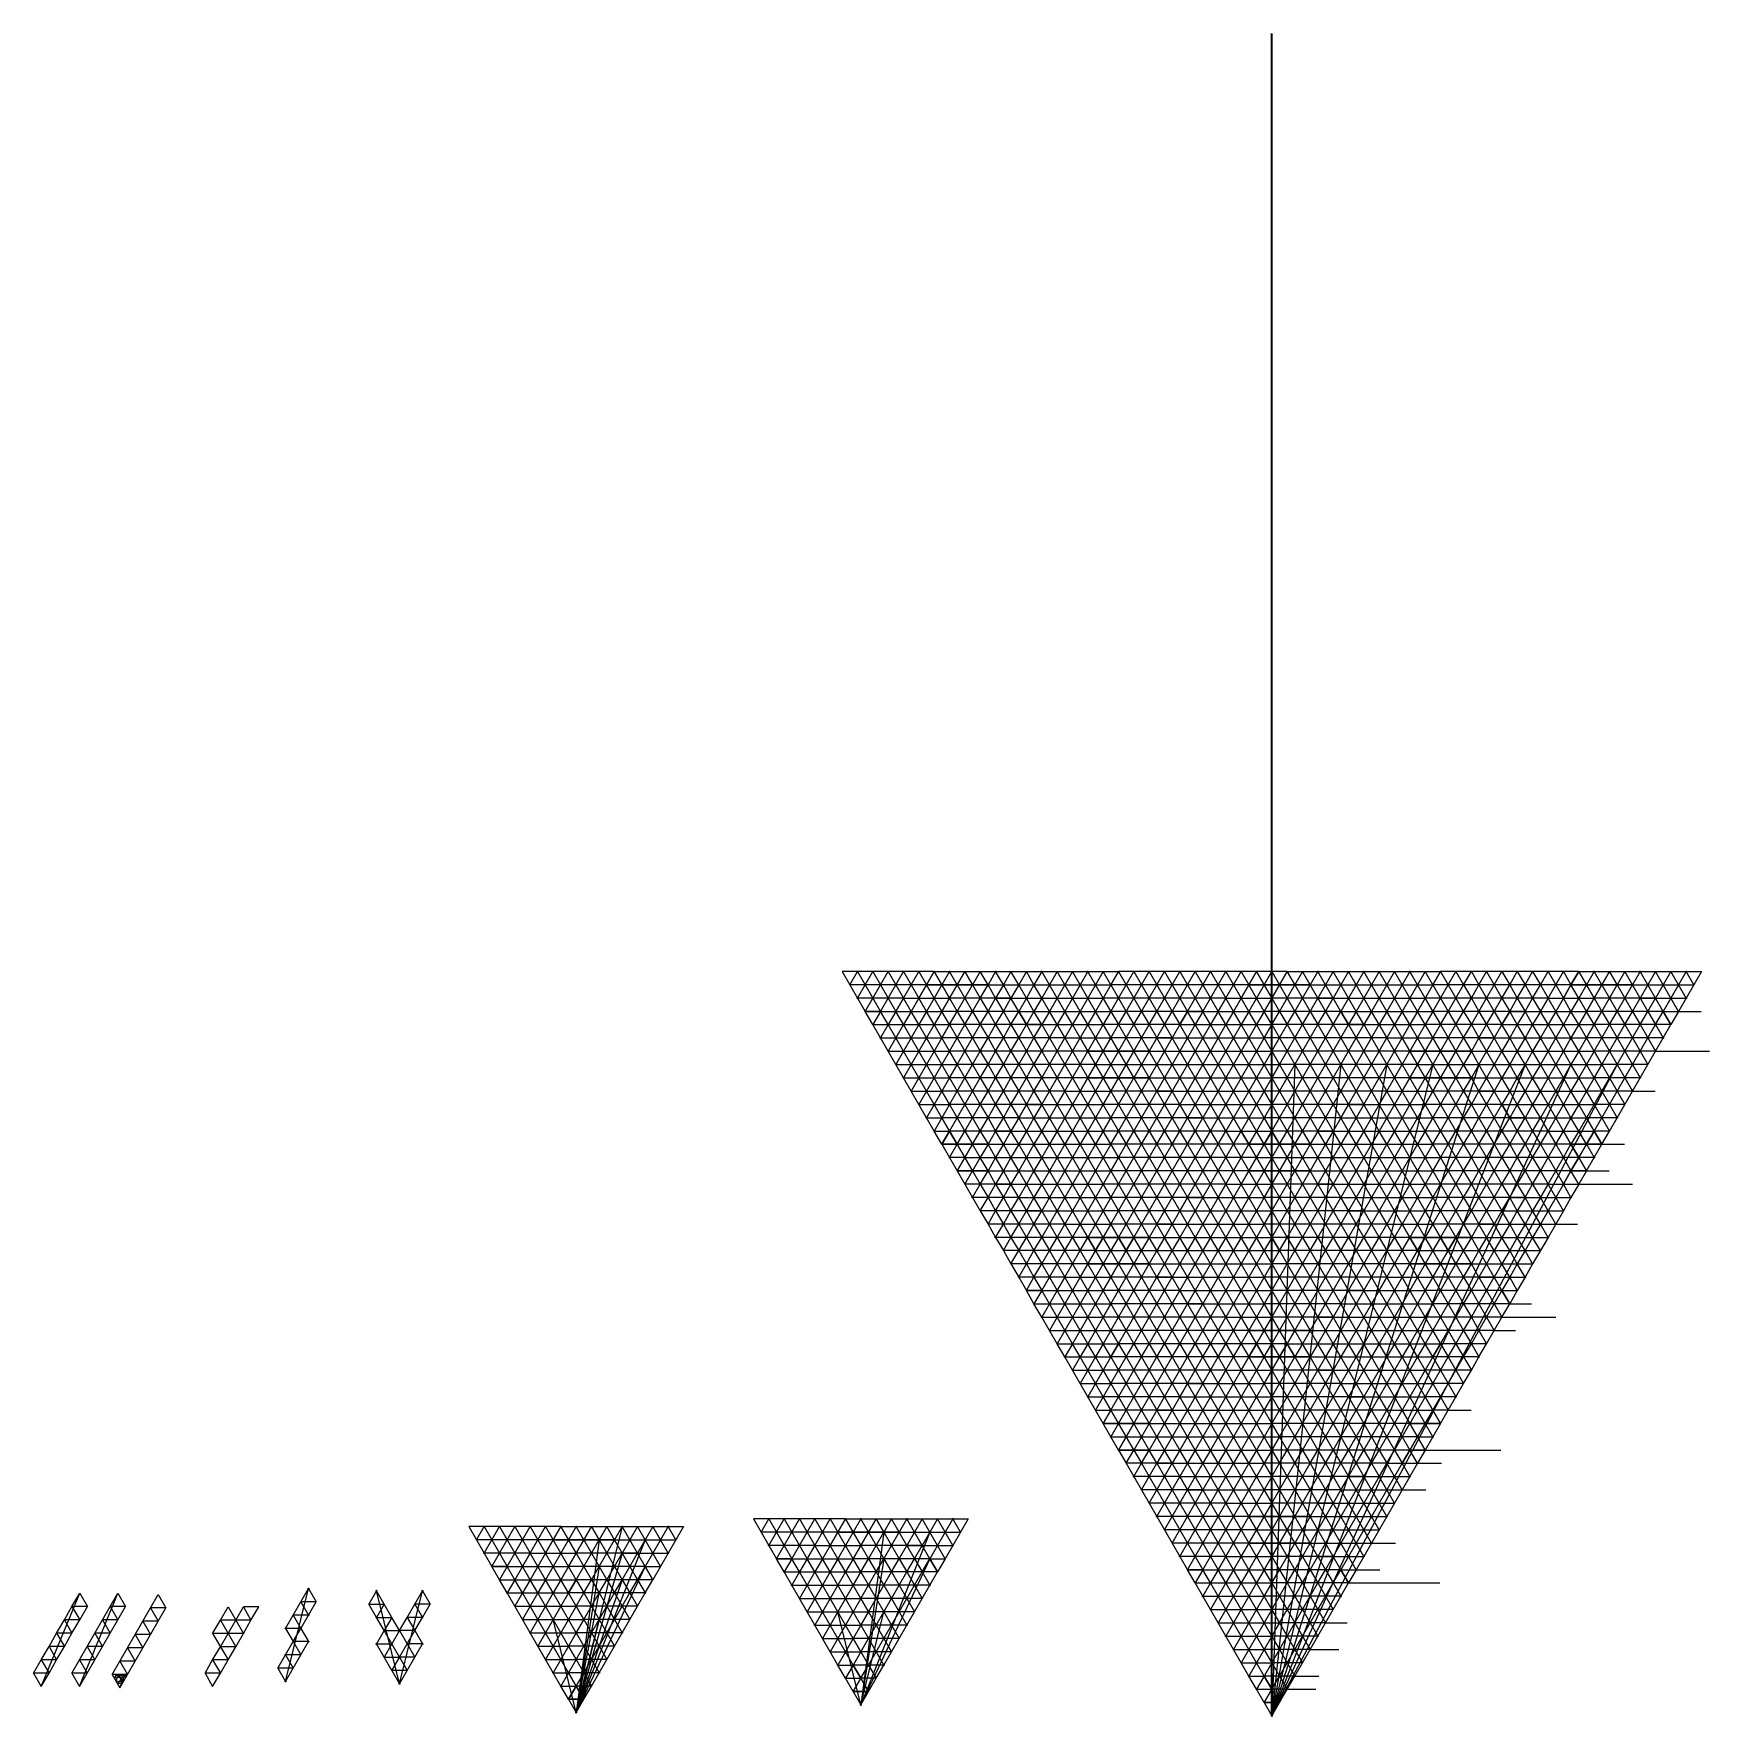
# Model space of a CAD drawing. Header units: inches. Extents: x -9 to 1883, y -44 to 1855.
import ezdxf

# ---------------------------------------------------------------- set-up
doc = ezdxf.new("R2010")
doc.units = ezdxf.units.IN
doc.header["$MEASUREMENT"] = 0
doc.layers.add('n49', color=7, linetype='Continuous')

msp = doc.modelspace()

# ---------------------------------------------------------------- linework, layer by layer
at = {"color": 1, "lineweight": 35}
msp.add_line((1389.1, -43.3), (1389.1, 1855), dxfattribs=at)
at = {"color": 3}
for p, q in [((1848.1, 751.7), (1873.8, 751.7)), ((1796.1, 661.7), (1821.8, 661.7)), ((1761.5, 601.7), (1787.2, 601.7)), ((1744.2, 571.7), (1769.9, 571.7)), ((1709.5, 511.7), (1734.3, 511.7)), ((1657.6, 421.7), (1682.4, 421.7)), ((1640.2, 391.7), (1664, 391.7)), ((1588.3, 301.7), (1614, 301.7)), ((1553.6, 241.7), (1580.7, 241.7)), ((1536.3, 211.7), (1562.8, 211.7)), ((1501.7, 151.7), (1528.5, 151.7)), ((1484.4, 121.7), (1511, 121.7)), ((275.7, -4.5), (301.6, 100.5)), ((404.5, -7.1), (378.5, 97.9)), ((404.5, -7.1), (430.4, 97.9)), ((603.8, -39.6), (577.8, 65.4)), ((603.8, -39.6), (629.7, 65.4)), ((925.2, -30.9), (899.2, 74.1)), ((925.2, -30.9), (951.1, 74.1)), ((1449.7, 61.7), (1474.2, 61.7)), ((1432.4, 31.7), (1464.9, 31.7)), ((1415.1, 1.7), (1442.3, 1.7)), ((1406.4, -13.3), (1438.8, -13.3))]:
    msp.add_line(p, q, dxfattribs=at)
at = {"color": 1}
for p, q in [((1822.1, 706.7), (1883, 706.7)), ((1735.5, 556.7), (1796.4, 556.7)), ((1648.9, 406.7), (1709.8, 406.7)), ((1562.3, 256.7), (1647.7, 256.7)), ((1475.7, 106.7), (1578.6, 106.7))]:
    msp.add_line(p, q, dxfattribs=at)
at = {"color": 5}
for p, q in [((655.7, 170.4), (603.8, -39.6)), ((655.7, 140.4), (603.8, -39.6)), ((655.7, 110.4), (603.8, -39.6)), ((603.8, -39.6), (629.7, 95.4))]:
    msp.add_line(p, q, dxfattribs=at)
at = {"color": 2}
for p, q in [((681.7, 155.4), (603.8, -39.6)), ((629.7, 155.4), (603.8, -39.6)), ((1003.1, 164.1), (925.2, -30.9)), ((951.1, 164.1), (925.2, -30.9))]:
    msp.add_line(p, q, dxfattribs=at)
at = {"color": 4}
for p, q in [((951.1, 134.1), (925.2, -30.9)), ((1003.1, 134.1), (925.2, -30.9)), ((629.7, 125.4), (603.8, -39.6)), ((681.7, 125.4), (603.8, -39.6))]:
    msp.add_line(p, q, dxfattribs=at)
for p, q in [((0, -10), (43.3, 95)), ((202.1, 64.8), (210.8, 79.8)), ((228.1, 79.8), (236.7, 64.8)), ((228.1, 79.8), (236.7, 64.8)), ((202.1, 64.8), (210.8, 49.8)), ((202.1, 64.8), (210.8, 49.8)), ((228.1, 49.8), (236.7, 64.8)), ((202.1, 34.8), (210.8, 49.8)), ((202.1, 34.8), (210.8, 49.8)), ((228.1, 49.8), (210.8, 49.8)), ((228.1, 49.8), (210.8, 49.8)), ((202.1, 34.8), (210.8, 19.8)), ((202.1, 34.8), (210.8, 19.8)), ((202.1, 4.8), (210.8, 19.8)), ((202.1, 4.8), (184.8, 4.8)), ((202.1, 4.8), (184.8, 4.8))]:
    msp.add_line(p, q)
at = {"color": 242, "true_color": 0xcd2027}
for p, q in [((80.3, 80), (86.5, 95)), ((74.1, 65), (79.2, 77.5)), ((79.2, 77.5), (80.3, 80)), ((67.9, 50), (72, 60)), ((72, 60), (74.1, 65)), ((61.7, 35), (64.8, 42.5)), ((64.8, 42.5), (67.9, 50)), ((50.4, 7.5), (55.5, 20)), ((55.5, 20), (57.6, 25)), ((57.6, 25), (61.7, 35)), ((43.2, -10), (49.3, 5)), ((49.3, 5), (50.4, 7.5)), ((96.1, 1.4), (80, 3.5)), ((82.5, -0.8), (85.8, 3.5)), ((95.9, 1), (82.5, -0.8)), ((84.3, -4), (87.4, 3.5)), ((85.8, 3.5), (92.4, -5.1)), ((86.2, -7.2), (94.4, 3.5)), ((87.4, 3.5), (91.5, -6.5)), ((88.7, -11.5), (94.8, 3.5)), ((94.4, 3.5), (96.1, 1.4)), ((94.8, 3.5), (95.9, 1)), ((92.4, -5.1), (84.3, -4)), ((91.5, -6.5), (86.2, -7.2))]:
    msp.add_line(p, q, dxfattribs=at)
at = {"color": 32, "true_color": 0xcd6928}
for p, q in [((210.8, 79.8), (219.4, 64.8)), ((219.4, 64.8), (228.1, 79.8)), ((245.4, 79.8), (228.1, 79.8)), ((236.7, 64.8), (245.4, 79.8)), ((193.4, 49.8), (202.1, 64.8)), ((219.4, 64.8), (202.1, 64.8)), ((219.4, 64.8), (202.1, 64.8)), ((210.8, 49.8), (219.4, 64.8)), ((210.8, 49.8), (219.4, 64.8)), ((219.4, 64.8), (228.1, 49.8)), ((219.4, 64.8), (228.1, 49.8)), ((236.7, 64.8), (219.4, 64.8)), ((236.7, 64.8), (219.4, 64.8)), ((193.4, 49.8), (202.1, 34.8)), ((210.8, 49.8), (193.4, 49.8)), ((210.8, 49.8), (193.4, 49.8)), ((210.8, 49.8), (219.4, 34.8)), ((210.8, 49.8), (219.4, 34.8)), ((219.4, 34.8), (228.1, 49.8)), ((184.8, 4.8), (193.4, 19.8)), ((193.4, 19.8), (202.1, 34.8)), ((193.4, 19.8), (202.1, 4.8)), ((193.4, 19.8), (202.1, 4.8)), ((210.8, 19.8), (193.4, 19.8)), ((210.8, 19.8), (193.4, 19.8)), ((219.4, 34.8), (202.1, 34.8)), ((219.4, 34.8), (202.1, 34.8)), ((210.8, 19.8), (219.4, 34.8)), ((184.8, 4.8), (193.4, -10.2)), ((193.4, -10.2), (202.1, 4.8))]:
    msp.add_line(p, q, dxfattribs=at)
for points in [[(921.4, 796.7), (904.1, 796.7), (912.8, 781.7)], [(921.4, 796.7), (930.1, 781.7), (912.8, 781.7)], [(921.4, 766.7), (930.1, 781.7), (912.8, 781.7)], [(921.4, 796.7), (930.1, 781.7), (938.8, 796.7)], [(921.4, 766.7), (930.1, 781.7), (938.8, 766.7)], [(947.4, 781.7), (930.1, 781.7), (938.8, 796.7)], [(947.4, 781.7), (930.1, 781.7), (938.8, 766.7)], [(947.4, 781.7), (956.1, 796.7), (938.8, 796.7)], [(947.4, 781.7), (956.1, 766.7), (938.8, 766.7)], [(947.4, 781.7), (956.1, 796.7), (964.7, 781.7)], [(947.4, 781.7), (956.1, 766.7), (964.7, 781.7)], [(973.4, 796.7), (956.1, 796.7), (964.7, 781.7)], [(973.4, 766.7), (956.1, 766.7), (964.7, 781.7)], [(973.4, 796.7), (982.1, 781.7), (964.7, 781.7)], [(973.4, 766.7), (982.1, 781.7), (964.7, 781.7)], [(973.4, 796.7), (982.1, 781.7), (990.7, 796.7)], [(999.4, 781.7), (982.1, 781.7), (990.7, 796.7)], [(999.4, 781.7), (982.1, 781.7), (990.7, 766.7)], [(999.4, 781.7), (1008, 796.7), (990.7, 796.7)], [(999.4, 781.7), (990.7, 766.7), (1008, 766.7)], [(999.4, 781.7), (1008, 796.7), (1016.7, 781.7)], [(999.4, 781.7), (1016.7, 781.7), (1008, 796.7)], [(999.4, 781.7), (1016.7, 781.7), (1008, 766.7)], [(1025.4, 796.7), (1016.7, 781.7), (1008, 796.7)], [(1025.4, 766.7), (1016.7, 781.7), (1008, 766.7)], [(1025.4, 796.7), (1016.7, 781.7), (1034, 781.7)], [(1025.4, 766.7), (1034, 781.7), (1016.7, 781.7)], [(1025.4, 766.7), (1016.7, 781.7), (1034, 781.7)], [(1025.4, 796.7), (1042.7, 796.7), (1034, 781.7)], [(1025.4, 766.7), (1034, 781.7), (1042.7, 766.7)], [(1051.3, 781.7), (1034, 781.7), (1042.7, 796.7)], [(1051.3, 781.7), (1042.7, 796.7), (1034, 781.7)], [(1051.3, 781.7), (1034, 781.7), (1042.7, 766.7)], [(1051.3, 781.7), (1042.7, 796.7), (1060, 796.7)], [(1051.3, 781.7), (1060, 766.7), (1042.7, 766.7)], [(1051.3, 781.7), (1068.7, 781.7), (1060, 796.7)], [(1051.3, 781.7), (1060, 766.7), (1068.7, 781.7)], [(1077.3, 796.7), (1068.7, 781.7), (1060, 796.7)], [(1077.3, 796.7), (1068.7, 781.7), (1086, 781.7)], [(1077.3, 766.7), (1068.7, 781.7), (1086, 781.7)], [(1077.3, 796.7), (1094.6, 796.7), (1086, 781.7)], [(1077.3, 766.7), (1094.6, 766.7), (1086, 781.7)], [(1103.3, 781.7), (1094.6, 796.7), (1086, 781.7)], [(1103.3, 781.7), (1094.6, 766.7), (1086, 781.7)], [(1103.3, 781.7), (1094.6, 796.7), (1112, 796.7)], [(1103.3, 781.7), (1094.6, 766.7), (1112, 766.7)], [(1103.3, 781.7), (1120.6, 781.7), (1112, 796.7)], [(1103.3, 781.7), (1120.6, 781.7), (1112, 766.7)], [(1129.3, 796.7), (1120.6, 781.7), (1112, 796.7)], [(1129.3, 766.7), (1120.6, 781.7), (1112, 766.7)], [(1129.3, 796.7), (1120.6, 781.7), (1138, 781.7)], [(1129.3, 766.7), (1120.6, 781.7), (1138, 781.7)], [(1129.3, 796.7), (1146.6, 796.7), (1138, 781.7)], [(1129.3, 766.7), (1146.6, 766.7), (1138, 781.7)], [(1155.3, 781.7), (1146.6, 796.7), (1138, 781.7)], [(1155.3, 781.7), (1146.6, 766.7), (1138, 781.7)], [(1155.3, 781.7), (1146.6, 796.7), (1163.9, 796.7)], [(1155.3, 781.7), (1146.6, 766.7), (1163.9, 766.7)], [(1155.3, 781.7), (1172.6, 781.7), (1163.9, 796.7)], [(1155.3, 781.7), (1172.6, 781.7), (1163.9, 766.7)], [(1181.3, 796.7), (1172.6, 781.7), (1163.9, 796.7)], [(1181.3, 766.7), (1172.6, 781.7), (1163.9, 766.7)], [(1181.3, 796.7), (1172.6, 781.7), (1189.9, 781.7)], [(1181.3, 766.7), (1172.6, 781.7), (1189.9, 781.7)], [(1181.3, 796.7), (1198.6, 796.7), (1189.9, 781.7)], [(1181.3, 766.7), (1198.6, 766.7), (1189.9, 781.7)], [(1207.2, 781.7), (1198.6, 796.7), (1189.9, 781.7)], [(1207.2, 781.7), (1198.6, 766.7), (1189.9, 781.7)], [(1207.2, 781.7), (1198.6, 796.7), (1215.9, 796.7)], [(1207.2, 781.7), (1215.9, 796.7), (1224.6, 781.7)], [(1207.2, 781.7), (1215.9, 766.7), (1224.6, 781.7)], [(1233.2, 796.7), (1215.9, 796.7), (1224.6, 781.7)], [(1233.2, 766.7), (1215.9, 766.7), (1224.6, 781.7)], [(1233.2, 796.7), (1241.9, 781.7), (1224.6, 781.7)], [(1233.2, 766.7), (1241.9, 781.7), (1224.6, 781.7)], [(1233.2, 796.7), (1241.9, 781.7), (1250.5, 796.7)], [(1233.2, 766.7), (1241.9, 781.7), (1250.5, 766.7)], [(1259.2, 781.7), (1241.9, 781.7), (1250.5, 796.7)], [(1259.2, 781.7), (1241.9, 781.7), (1250.5, 766.7)], [(1259.2, 781.7), (1267.9, 796.7), (1250.5, 796.7)], [(1259.2, 781.7), (1267.9, 766.7), (1250.5, 766.7)], [(1259.2, 781.7), (1267.9, 796.7), (1276.5, 781.7)], [(1259.2, 781.7), (1267.9, 766.7), (1276.5, 781.7)], [(1285.2, 796.7), (1267.9, 796.7), (1276.5, 781.7)], [(1285.2, 766.7), (1267.9, 766.7), (1276.5, 781.7)], [(1285.2, 796.7), (1293.8, 781.7), (1276.5, 781.7)], [(1285.2, 766.7), (1293.8, 781.7), (1276.5, 781.7)], [(1285.2, 796.7), (1293.8, 781.7), (1302.5, 796.7)], [(1285.2, 766.7), (1293.8, 781.7), (1302.5, 766.7)], [(1311.2, 781.7), (1293.8, 781.7), (1302.5, 796.7)], [(1311.2, 781.7), (1293.8, 781.7), (1302.5, 766.7)], [(1311.2, 781.7), (1319.8, 796.7), (1302.5, 796.7)], [(1311.2, 781.7), (1319.8, 766.7), (1302.5, 766.7)], [(1311.2, 781.7), (1319.8, 796.7), (1328.5, 781.7)], [(1311.2, 781.7), (1319.8, 766.7), (1328.5, 781.7)], [(1337.1, 796.7), (1319.8, 796.7), (1328.5, 781.7)], [(1337.1, 766.7), (1319.8, 766.7), (1328.5, 781.7)], [(1337.1, 796.7), (1345.8, 781.7), (1328.5, 781.7)], [(1337.1, 766.7), (1345.8, 781.7), (1328.5, 781.7)], [(1337.1, 796.7), (1345.8, 781.7), (1354.5, 796.7)], [(1363.1, 781.7), (1345.8, 781.7), (1354.5, 796.7)], [(1363.1, 781.7), (1345.8, 781.7), (1354.5, 766.7)], [(1363.1, 781.7), (1371.8, 796.7), (1354.5, 796.7)], [(1363.1, 781.7), (1354.5, 766.7), (1371.8, 766.7)], [(1363.1, 781.7), (1371.8, 796.7), (1380.4, 781.7)], [(1363.1, 781.7), (1380.4, 781.7), (1371.8, 796.7)], [(1363.1, 781.7), (1380.4, 781.7), (1371.8, 766.7)], [(1389.1, 796.7), (1371.8, 796.7), (1380.4, 781.7)], [(1389.1, 766.7), (1380.4, 781.7), (1371.8, 766.7)], [(1389.1, 796.7), (1397.8, 781.7), (1380.4, 781.7)], [(1389.1, 766.7), (1397.8, 781.7), (1380.4, 781.7)], [(1389.1, 766.7), (1380.4, 781.7), (1397.8, 781.7)], [(1389.1, 796.7), (1397.8, 781.7), (1406.4, 796.7)], [(1389.1, 766.7), (1397.8, 781.7), (1406.4, 766.7)], [(1415.1, 781.7), (1397.8, 781.7), (1406.4, 796.7)], [(1415.1, 781.7), (1406.4, 796.7), (1397.8, 781.7)], [(1415.1, 781.7), (1397.8, 781.7), (1406.4, 766.7)], [(1415.1, 781.7), (1406.4, 796.7), (1423.7, 796.7)], [(1415.1, 781.7), (1423.7, 766.7), (1406.4, 766.7)], [(1415.1, 781.7), (1432.4, 781.7), (1423.7, 796.7)], [(1415.1, 781.7), (1423.7, 766.7), (1432.4, 781.7)], [(1441.1, 796.7), (1432.4, 781.7), (1423.7, 796.7)], [(1441.1, 796.7), (1432.4, 781.7), (1449.7, 781.7)], [(1441.1, 766.7), (1432.4, 781.7), (1449.7, 781.7)], [(1441.1, 796.7), (1458.4, 796.7), (1449.7, 781.7)], [(1441.1, 766.7), (1458.4, 766.7), (1449.7, 781.7)], [(1467, 781.7), (1458.4, 796.7), (1449.7, 781.7)], [(1467, 781.7), (1458.4, 766.7), (1449.7, 781.7)], [(1467, 781.7), (1458.4, 796.7), (1475.7, 796.7)], [(1467, 781.7), (1458.4, 766.7), (1475.7, 766.7)], [(1467, 781.7), (1484.4, 781.7), (1475.7, 796.7)], [(1467, 781.7), (1484.4, 781.7), (1475.7, 766.7)], [(1493, 796.7), (1484.4, 781.7), (1475.7, 796.7)], [(1493, 766.7), (1484.4, 781.7), (1475.7, 766.7)], [(1493, 796.7), (1484.4, 781.7), (1501.7, 781.7)], [(1493, 766.7), (1484.4, 781.7), (1501.7, 781.7)], [(1493, 796.7), (1510.3, 796.7), (1501.7, 781.7)], [(1493, 766.7), (1510.3, 766.7), (1501.7, 781.7)], [(1519, 781.7), (1510.3, 796.7), (1501.7, 781.7)], [(1519, 781.7), (1510.3, 766.7), (1501.7, 781.7)], [(1519, 781.7), (1510.3, 796.7), (1527.7, 796.7)], [(1519, 781.7), (1510.3, 766.7), (1527.7, 766.7)], [(1519, 781.7), (1536.3, 781.7), (1527.7, 796.7)], [(1519, 781.7), (1536.3, 781.7), (1527.7, 766.7)], [(1545, 796.7), (1536.3, 781.7), (1527.7, 796.7)], [(1545, 766.7), (1536.3, 781.7), (1527.7, 766.7)], [(1545, 796.7), (1536.3, 781.7), (1553.6, 781.7)], [(1545, 766.7), (1536.3, 781.7), (1553.6, 781.7)], [(1545, 796.7), (1562.3, 796.7), (1553.6, 781.7)], [(1545, 766.7), (1562.3, 766.7), (1553.6, 781.7)], [(1571, 781.7), (1562.3, 796.7), (1553.6, 781.7)], [(1571, 781.7), (1562.3, 766.7), (1553.6, 781.7)], [(1571, 781.7), (1562.3, 796.7), (1579.6, 796.7)], [(1571, 781.7), (1579.6, 796.7), (1588.3, 781.7)], [(1571, 781.7), (1579.6, 766.7), (1588.3, 781.7)], [(1596.9, 796.7), (1579.6, 796.7), (1588.3, 781.7)], [(1596.9, 766.7), (1579.6, 766.7), (1588.3, 781.7)], [(1596.9, 796.7), (1605.6, 781.7), (1588.3, 781.7)], [(1596.9, 766.7), (1605.6, 781.7), (1588.3, 781.7)], [(1596.9, 796.7), (1605.6, 781.7), (1614.3, 796.7)], [(1596.9, 766.7), (1605.6, 781.7), (1614.3, 766.7)], [(1622.9, 781.7), (1605.6, 781.7), (1614.3, 796.7)], [(1622.9, 781.7), (1605.6, 781.7), (1614.3, 766.7)], [(1622.9, 781.7), (1631.6, 796.7), (1614.3, 796.7)], [(1622.9, 781.7), (1631.6, 766.7), (1614.3, 766.7)], [(1622.9, 781.7), (1631.6, 796.7), (1640.2, 781.7)], [(1622.9, 781.7), (1631.6, 766.7), (1640.2, 781.7)], [(1648.9, 796.7), (1631.6, 796.7), (1640.2, 781.7)], [(1648.9, 766.7), (1631.6, 766.7), (1640.2, 781.7)], [(1648.9, 796.7), (1657.6, 781.7), (1640.2, 781.7)], [(1648.9, 766.7), (1657.6, 781.7), (1640.2, 781.7)], [(1648.9, 796.7), (1657.6, 781.7), (1666.2, 796.7)], [(1648.9, 766.7), (1657.6, 781.7), (1666.2, 766.7)], [(1674.9, 781.7), (1657.6, 781.7), (1666.2, 796.7)], [(1674.9, 781.7), (1657.6, 781.7), (1666.2, 766.7)], [(1674.9, 781.7), (1683.5, 796.7), (1666.2, 796.7)], [(1674.9, 781.7), (1683.5, 766.7), (1666.2, 766.7)], [(1674.9, 781.7), (1683.5, 796.7), (1692.2, 781.7)], [(1674.9, 781.7), (1683.5, 766.7), (1692.2, 781.7)], [(1700.9, 796.7), (1683.5, 796.7), (1692.2, 781.7)], [(1700.9, 766.7), (1683.5, 766.7), (1692.2, 781.7)], [(1700.9, 796.7), (1709.5, 781.7), (1692.2, 781.7)], [(1700.9, 766.7), (1709.5, 781.7), (1692.2, 781.7)], [(1700.9, 796.7), (1709.5, 781.7), (1718.2, 796.7)], [(1726.8, 781.7), (1709.5, 781.7), (1718.2, 796.7)], [(1726.8, 781.7), (1709.5, 781.7), (1718.2, 766.7)], [(1726.8, 781.7), (1735.5, 796.7), (1718.2, 796.7)], [(1726.8, 781.7), (1718.2, 766.7), (1735.5, 766.7)], [(1726.8, 781.7), (1735.5, 796.7), (1744.2, 781.7)], [(1726.8, 781.7), (1744.2, 781.7), (1735.5, 796.7)], [(1726.8, 781.7), (1744.2, 781.7), (1735.5, 766.7)], [(1752.8, 796.7), (1744.2, 781.7), (1735.5, 796.7)], [(1752.8, 766.7), (1744.2, 781.7), (1735.5, 766.7)], [(1752.8, 796.7), (1744.2, 781.7), (1761.5, 781.7)], [(1752.8, 766.7), (1761.5, 781.7), (1744.2, 781.7)], [(1752.8, 766.7), (1744.2, 781.7), (1761.5, 781.7)], [(1752.8, 796.7), (1770.1, 796.7), (1761.5, 781.7)], [(1752.8, 766.7), (1761.5, 781.7), (1770.1, 766.7)], [(1778.8, 781.7), (1761.5, 781.7), (1770.1, 796.7)], [(1778.8, 781.7), (1770.1, 796.7), (1761.5, 781.7)], [(1778.8, 781.7), (1761.5, 781.7), (1770.1, 766.7)], [(1778.8, 781.7), (1770.1, 796.7), (1787.5, 796.7)], [(1778.8, 781.7), (1787.5, 766.7), (1770.1, 766.7)], [(1778.8, 781.7), (1796.1, 781.7), (1787.5, 796.7)], [(1778.8, 781.7), (1787.5, 766.7), (1796.1, 781.7)], [(1804.8, 796.7), (1796.1, 781.7), (1787.5, 796.7)], [(1804.8, 796.7), (1796.1, 781.7), (1813.4, 781.7)], [(1804.8, 766.7), (1796.1, 781.7), (1813.4, 781.7)], [(1804.8, 796.7), (1822.1, 796.7), (1813.4, 781.7)], [(1804.8, 766.7), (1822.1, 766.7), (1813.4, 781.7)], [(1830.8, 781.7), (1822.1, 796.7), (1813.4, 781.7)], [(1830.8, 781.7), (1822.1, 766.7), (1813.4, 781.7)], [(1830.8, 781.7), (1822.1, 796.7), (1839.4, 796.7)], [(1830.8, 781.7), (1822.1, 766.7), (1839.4, 766.7)], [(1830.8, 781.7), (1848.1, 781.7), (1839.4, 796.7)], [(1830.8, 781.7), (1848.1, 781.7), (1839.4, 766.7)], [(1856.8, 796.7), (1848.1, 781.7), (1839.4, 796.7)], [(1856.8, 766.7), (1848.1, 781.7), (1839.4, 766.7)], [(1856.8, 796.7), (1848.1, 781.7), (1865.4, 781.7)], [(1856.8, 766.7), (1848.1, 781.7), (1865.4, 781.7)], [(1856.8, 796.7), (1874.1, 796.7), (1865.4, 781.7)], [(921.4, 766.7), (930.1, 751.7), (938.8, 766.7)], [(947.4, 751.7), (930.1, 751.7), (938.8, 766.7)], [(947.4, 751.7), (956.1, 766.7), (938.8, 766.7)], [(973.4, 766.7), (956.1, 766.7), (964.7, 751.7)], [(973.4, 766.7), (964.7, 751.7), (982.1, 751.7)], [(973.4, 766.7), (990.7, 766.7), (982.1, 751.7)], [(999.4, 751.7), (990.7, 766.7), (982.1, 751.7)], [(999.4, 751.7), (990.7, 766.7), (1008, 766.7)], [(999.4, 751.7), (1016.7, 751.7), (1008, 766.7)], [(1025.4, 766.7), (1016.7, 751.7), (1008, 766.7)], [(1025.4, 766.7), (1034, 751.7), (1016.7, 751.7)], [(1025.4, 766.7), (1034, 751.7), (1042.7, 766.7)], [(1051.3, 751.7), (1034, 751.7), (1042.7, 766.7)], [(1051.3, 751.7), (1060, 766.7), (1042.7, 766.7)], [(1051.3, 751.7), (1060, 766.7), (1068.7, 751.7)], [(1077.3, 766.7), (1060, 766.7), (1068.7, 751.7)], [(1077.3, 766.7), (1086, 751.7), (1068.7, 751.7)], [(1077.3, 766.7), (1086, 751.7), (1094.6, 766.7)], [(1103.3, 751.7), (1094.6, 766.7), (1112, 766.7)], [(1103.3, 751.7), (1120.6, 751.7), (1112, 766.7)], [(1129.3, 766.7), (1120.6, 751.7), (1112, 766.7)], [(1129.3, 766.7), (1120.6, 751.7), (1138, 751.7)], [(1129.3, 766.7), (1146.6, 766.7), (1138, 751.7)], [(1155.3, 751.7), (1146.6, 766.7), (1138, 751.7)], [(1155.3, 751.7), (1146.6, 766.7), (1163.9, 766.7)], [(1155.3, 751.7), (1172.6, 751.7), (1163.9, 766.7)], [(1181.3, 766.7), (1172.6, 751.7), (1163.9, 766.7)], [(1181.3, 766.7), (1172.6, 751.7), (1189.9, 751.7)], [(1181.3, 766.7), (1198.6, 766.7), (1189.9, 751.7)], [(1207.2, 751.7), (1198.6, 766.7), (1189.9, 751.7)], [(1207.2, 751.7), (1215.9, 766.7), (1198.6, 766.7)], [(1207.2, 751.7), (1215.9, 766.7), (1224.6, 751.7)], [(1233.2, 766.7), (1215.9, 766.7), (1224.6, 751.7)], [(1233.2, 766.7), (1241.9, 751.7), (1224.6, 751.7)], [(1233.2, 766.7), (1241.9, 751.7), (1250.5, 766.7)], [(1259.2, 751.7), (1241.9, 751.7), (1250.5, 766.7)], [(1259.2, 751.7), (1267.9, 766.7), (1250.5, 766.7)], [(1259.2, 751.7), (1267.9, 766.7), (1276.5, 751.7)], [(1285.2, 766.7), (1267.9, 766.7), (1276.5, 751.7)], [(1285.2, 766.7), (1293.8, 751.7), (1276.5, 751.7)], [(1285.2, 766.7), (1293.8, 751.7), (1302.5, 766.7)], [(1311.2, 751.7), (1293.8, 751.7), (1302.5, 766.7)], [(1311.2, 751.7), (1319.8, 766.7), (1302.5, 766.7)], [(1337.1, 766.7), (1319.8, 766.7), (1328.5, 751.7)], [(1337.1, 766.7), (1328.5, 751.7), (1345.8, 751.7)], [(1337.1, 766.7), (1354.5, 766.7), (1345.8, 751.7)], [(1363.1, 751.7), (1354.5, 766.7), (1345.8, 751.7)], [(1363.1, 751.7), (1354.5, 766.7), (1371.8, 766.7)], [(1363.1, 751.7), (1380.4, 751.7), (1371.8, 766.7)], [(1389.1, 766.7), (1380.4, 751.7), (1371.8, 766.7)], [(1389.1, 766.7), (1397.8, 751.7), (1380.4, 751.7)], [(1389.1, 766.7), (1397.8, 751.7), (1406.4, 766.7)], [(1415.1, 751.7), (1397.8, 751.7), (1406.4, 766.7)], [(1415.1, 751.7), (1423.7, 766.7), (1406.4, 766.7)], [(1415.1, 751.7), (1423.7, 766.7), (1432.4, 751.7)], [(1441.1, 766.7), (1423.7, 766.7), (1432.4, 751.7)], [(1441.1, 766.7), (1449.7, 751.7), (1432.4, 751.7)], [(1441.1, 766.7), (1449.7, 751.7), (1458.4, 766.7)], [(1467, 751.7), (1458.4, 766.7), (1475.7, 766.7)], [(1467, 751.7), (1484.4, 751.7), (1475.7, 766.7)], [(1493, 766.7), (1484.4, 751.7), (1475.7, 766.7)], [(1493, 766.7), (1484.4, 751.7), (1501.7, 751.7)], [(1493, 766.7), (1510.3, 766.7), (1501.7, 751.7)], [(1519, 751.7), (1510.3, 766.7), (1501.7, 751.7)], [(1519, 751.7), (1510.3, 766.7), (1527.7, 766.7)], [(1519, 751.7), (1536.3, 751.7), (1527.7, 766.7)], [(1545, 766.7), (1536.3, 751.7), (1527.7, 766.7)], [(1545, 766.7), (1536.3, 751.7), (1553.6, 751.7)], [(1545, 766.7), (1562.3, 766.7), (1553.6, 751.7)], [(1571, 751.7), (1562.3, 766.7), (1553.6, 751.7)], [(1571, 751.7), (1579.6, 766.7), (1562.3, 766.7)], [(1571, 751.7), (1579.6, 766.7), (1588.3, 751.7)], [(1596.9, 766.7), (1579.6, 766.7), (1588.3, 751.7)], [(1596.9, 766.7), (1605.6, 751.7), (1588.3, 751.7)], [(1596.9, 766.7), (1605.6, 751.7), (1614.3, 766.7)], [(1622.9, 751.7), (1605.6, 751.7), (1614.3, 766.7)], [(1622.9, 751.7), (1631.6, 766.7), (1614.3, 766.7)], [(1622.9, 751.7), (1631.6, 766.7), (1640.2, 751.7)], [(1648.9, 766.7), (1631.6, 766.7), (1640.2, 751.7)], [(1648.9, 766.7), (1657.6, 751.7), (1640.2, 751.7)], [(1648.9, 766.7), (1657.6, 751.7), (1666.2, 766.7)], [(1674.9, 751.7), (1657.6, 751.7), (1666.2, 766.7)], [(1674.9, 751.7), (1683.5, 766.7), (1666.2, 766.7)], [(1700.9, 766.7), (1683.5, 766.7), (1692.2, 751.7)], [(1700.9, 766.7), (1692.2, 751.7), (1709.5, 751.7)], [(1700.9, 766.7), (1718.2, 766.7), (1709.5, 751.7)], [(1726.8, 751.7), (1718.2, 766.7), (1709.5, 751.7)], [(1726.8, 751.7), (1718.2, 766.7), (1735.5, 766.7)], [(1726.8, 751.7), (1744.2, 751.7), (1735.5, 766.7)], [(1752.8, 766.7), (1744.2, 751.7), (1735.5, 766.7)], [(1752.8, 766.7), (1761.5, 751.7), (1744.2, 751.7)], [(1752.8, 766.7), (1761.5, 751.7), (1770.1, 766.7)], [(1778.8, 751.7), (1761.5, 751.7), (1770.1, 766.7)], [(1778.8, 751.7), (1787.5, 766.7), (1770.1, 766.7)], [(1778.8, 751.7), (1787.5, 766.7), (1796.1, 751.7)], [(1804.8, 766.7), (1787.5, 766.7), (1796.1, 751.7)], [(1804.8, 766.7), (1813.4, 751.7), (1796.1, 751.7)], [(1804.8, 766.7), (1813.4, 751.7), (1822.1, 766.7)], [(1830.8, 751.7), (1822.1, 766.7), (1839.4, 766.7)], [(1830.8, 751.7), (1848.1, 751.7), (1839.4, 766.7)], [(1856.8, 766.7), (1848.1, 751.7), (1839.4, 766.7)], [(947.4, 751.7), (938.8, 736.7), (930.1, 751.7)], [(947.4, 751.7), (938.8, 736.7), (956.1, 736.7)], [(947.4, 751.7), (964.7, 751.7), (956.1, 736.7)], [(973.4, 736.7), (964.7, 751.7), (956.1, 736.7)], [(973.4, 736.7), (964.7, 751.7), (982.1, 751.7)], [(973.4, 736.7), (990.7, 736.7), (982.1, 751.7)], [(999.4, 751.7), (990.7, 736.7), (982.1, 751.7)], [(999.4, 751.7), (990.7, 736.7), (1008, 736.7)], [(999.4, 751.7), (1016.7, 751.7), (1008, 736.7)], [(1025.4, 736.7), (1016.7, 751.7), (1008, 736.7)], [(1025.4, 736.7), (1034, 751.7), (1042.7, 736.7)], [(1051.3, 751.7), (1034, 751.7), (1042.7, 736.7)], [(1051.3, 751.7), (1060, 736.7), (1042.7, 736.7)], [(1051.3, 751.7), (1060, 736.7), (1068.7, 751.7)], [(1077.3, 736.7), (1060, 736.7), (1068.7, 751.7)], [(1077.3, 736.7), (1086, 751.7), (1068.7, 751.7)], [(1077.3, 736.7), (1086, 751.7), (1094.6, 736.7)], [(1103.3, 751.7), (1086, 751.7), (1094.6, 736.7)], [(1103.3, 751.7), (1112, 736.7), (1094.6, 736.7)], [(1103.3, 751.7), (1120.6, 751.7), (1112, 736.7)], [(1129.3, 736.7), (1120.6, 751.7), (1112, 736.7)], [(1129.3, 736.7), (1120.6, 751.7), (1138, 751.7)], [(1129.3, 736.7), (1146.6, 736.7), (1138, 751.7)], [(1155.3, 751.7), (1146.6, 736.7), (1138, 751.7)], [(1155.3, 751.7), (1146.6, 736.7), (1163.9, 736.7)], [(1155.3, 751.7), (1172.6, 751.7), (1163.9, 736.7)], [(1181.3, 736.7), (1172.6, 751.7), (1163.9, 736.7)], [(1181.3, 736.7), (1172.6, 751.7), (1189.9, 751.7)], [(1181.3, 736.7), (1198.6, 736.7), (1189.9, 751.7)], [(1207.2, 751.7), (1198.6, 736.7), (1189.9, 751.7)], [(1207.2, 751.7), (1215.9, 736.7), (1224.6, 751.7)], [(1233.2, 736.7), (1215.9, 736.7), (1224.6, 751.7)], [(1233.2, 736.7), (1241.9, 751.7), (1224.6, 751.7)], [(1233.2, 736.7), (1241.9, 751.7), (1250.5, 736.7)], [(1259.2, 751.7), (1241.9, 751.7), (1250.5, 736.7)], [(1259.2, 751.7), (1267.9, 736.7), (1250.5, 736.7)], [(1259.2, 751.7), (1267.9, 736.7), (1276.5, 751.7)], [(1285.2, 736.7), (1267.9, 736.7), (1276.5, 751.7)], [(1285.2, 736.7), (1293.8, 751.7), (1276.5, 751.7)], [(1285.2, 736.7), (1302.5, 736.7), (1293.8, 751.7)], [(1311.2, 751.7), (1302.5, 736.7), (1293.8, 751.7)], [(1311.2, 751.7), (1302.5, 736.7), (1319.8, 736.7)], [(1311.2, 751.7), (1328.5, 751.7), (1319.8, 736.7)], [(1337.1, 736.7), (1328.5, 751.7), (1319.8, 736.7)], [(1337.1, 736.7), (1328.5, 751.7), (1345.8, 751.7)], [(1337.1, 736.7), (1354.5, 736.7), (1345.8, 751.7)], [(1363.1, 751.7), (1354.5, 736.7), (1345.8, 751.7)], [(1363.1, 751.7), (1354.5, 736.7), (1371.8, 736.7)], [(1363.1, 751.7), (1380.4, 751.7), (1371.8, 736.7)], [(1389.1, 736.7), (1380.4, 751.7), (1371.8, 736.7)], [(1389.1, 736.7), (1397.8, 751.7), (1406.4, 736.7)], [(1415.1, 751.7), (1397.8, 751.7), (1406.4, 736.7)], [(1415.1, 751.7), (1423.7, 736.7), (1406.4, 736.7)], [(1415.1, 751.7), (1423.7, 736.7), (1432.4, 751.7)], [(1441.1, 736.7), (1423.7, 736.7), (1432.4, 751.7)], [(1441.1, 736.7), (1449.7, 751.7), (1432.4, 751.7)], [(1441.1, 736.7), (1449.7, 751.7), (1458.4, 736.7)], [(1467, 751.7), (1449.7, 751.7), (1458.4, 736.7)], [(1467, 751.7), (1475.7, 736.7), (1458.4, 736.7)], [(1467, 751.7), (1484.4, 751.7), (1475.7, 736.7)], [(1493, 736.7), (1484.4, 751.7), (1475.7, 736.7)], [(1493, 736.7), (1484.4, 751.7), (1501.7, 751.7)], [(1493, 736.7), (1510.3, 736.7), (1501.7, 751.7)], [(1519, 751.7), (1510.3, 736.7), (1501.7, 751.7)], [(1519, 751.7), (1510.3, 736.7), (1527.7, 736.7)], [(1519, 751.7), (1536.3, 751.7), (1527.7, 736.7)], [(1545, 736.7), (1536.3, 751.7), (1527.7, 736.7)], [(1545, 736.7), (1536.3, 751.7), (1553.6, 751.7)], [(1545, 736.7), (1562.3, 736.7), (1553.6, 751.7)], [(1571, 751.7), (1562.3, 736.7), (1553.6, 751.7)], [(1571, 751.7), (1579.6, 736.7), (1588.3, 751.7)], [(1596.9, 736.7), (1579.6, 736.7), (1588.3, 751.7)], [(1596.9, 736.7), (1605.6, 751.7), (1588.3, 751.7)], [(1596.9, 736.7), (1605.6, 751.7), (1614.3, 736.7)], [(1622.9, 751.7), (1605.6, 751.7), (1614.3, 736.7)], [(1622.9, 751.7), (1631.6, 736.7), (1614.3, 736.7)], [(1622.9, 751.7), (1631.6, 736.7), (1640.2, 751.7)], [(1648.9, 736.7), (1631.6, 736.7), (1640.2, 751.7)], [(1648.9, 736.7), (1657.6, 751.7), (1640.2, 751.7)], [(1648.9, 736.7), (1666.2, 736.7), (1657.6, 751.7)], [(1674.9, 751.7), (1666.2, 736.7), (1657.6, 751.7)], [(1674.9, 751.7), (1666.2, 736.7), (1683.5, 736.7)], [(1674.9, 751.7), (1692.2, 751.7), (1683.5, 736.7)], [(1700.9, 736.7), (1692.2, 751.7), (1683.5, 736.7)], [(1700.9, 736.7), (1692.2, 751.7), (1709.5, 751.7)], [(1700.9, 736.7), (1718.2, 736.7), (1709.5, 751.7)], [(1726.8, 751.7), (1718.2, 736.7), (1709.5, 751.7)], [(1726.8, 751.7), (1718.2, 736.7), (1735.5, 736.7)], [(1726.8, 751.7), (1744.2, 751.7), (1735.5, 736.7)], [(1752.8, 736.7), (1744.2, 751.7), (1735.5, 736.7)], [(1752.8, 736.7), (1761.5, 751.7), (1770.1, 736.7)], [(1778.8, 751.7), (1761.5, 751.7), (1770.1, 736.7)], [(1778.8, 751.7), (1787.5, 736.7), (1770.1, 736.7)], [(1778.8, 751.7), (1787.5, 736.7), (1796.1, 751.7)], [(1804.8, 736.7), (1787.5, 736.7), (1796.1, 751.7)], [(1804.8, 736.7), (1813.4, 751.7), (1796.1, 751.7)], [(1804.8, 736.7), (1813.4, 751.7), (1822.1, 736.7)], [(1830.8, 751.7), (1813.4, 751.7), (1822.1, 736.7)], [(1830.8, 751.7), (1839.4, 736.7), (1822.1, 736.7)], [(1830.8, 751.7), (1848.1, 751.7), (1839.4, 736.7)], [(947.4, 721.7), (938.8, 736.7), (956.1, 736.7)], [(947.4, 721.7), (964.7, 721.7), (956.1, 736.7)], [(947.4, 721.7), (964.7, 721.7), (956.1, 706.7)], [(973.4, 736.7), (964.7, 721.7), (956.1, 736.7)], [(973.4, 706.7), (964.7, 721.7), (956.1, 706.7)], [(973.4, 736.7), (964.7, 721.7), (982.1, 721.7)], [(973.4, 706.7), (964.7, 721.7), (982.1, 721.7)], [(973.4, 736.7), (990.7, 736.7), (982.1, 721.7)], [(973.4, 706.7), (990.7, 706.7), (982.1, 721.7)], [(999.4, 721.7), (990.7, 736.7), (982.1, 721.7)], [(999.4, 721.7), (990.7, 706.7), (982.1, 721.7)], [(999.4, 721.7), (990.7, 736.7), (1008, 736.7)], [(999.4, 721.7), (990.7, 706.7), (1008, 706.7)], [(999.4, 721.7), (1016.7, 721.7), (1008, 736.7)], [(999.4, 721.7), (1016.7, 721.7), (1008, 706.7)], [(1025.4, 736.7), (1016.7, 721.7), (1008, 736.7)], [(1025.4, 706.7), (1016.7, 721.7), (1008, 706.7)], [(1025.4, 736.7), (1034, 721.7), (1016.7, 721.7)], [(1025.4, 736.7), (1034, 721.7), (1042.7, 736.7)], [(1025.4, 706.7), (1034, 721.7), (1042.7, 706.7)], [(1051.3, 721.7), (1034, 721.7), (1042.7, 736.7)], [(1051.3, 721.7), (1034, 721.7), (1042.7, 706.7)], [(1051.3, 721.7), (1060, 736.7), (1042.7, 736.7)], [(1051.3, 721.7), (1060, 706.7), (1042.7, 706.7)], [(1051.3, 721.7), (1060, 736.7), (1068.7, 721.7)], [(1051.3, 721.7), (1060, 706.7), (1068.7, 721.7)], [(1077.3, 736.7), (1060, 736.7), (1068.7, 721.7)], [(1077.3, 706.7), (1060, 706.7), (1068.7, 721.7)], [(1077.3, 736.7), (1086, 721.7), (1068.7, 721.7)], [(1077.3, 706.7), (1086, 721.7), (1068.7, 721.7)], [(1077.3, 736.7), (1086, 721.7), (1094.6, 736.7)], [(1077.3, 706.7), (1086, 721.7), (1094.6, 706.7)], [(1103.3, 721.7), (1086, 721.7), (1094.6, 736.7)], [(1103.3, 721.7), (1086, 721.7), (1094.6, 706.7)], [(1103.3, 721.7), (1112, 736.7), (1094.6, 736.7)], [(1103.3, 721.7), (1112, 706.7), (1094.6, 706.7)], [(1103.3, 721.7), (1112, 736.7), (1120.6, 721.7)], [(1103.3, 721.7), (1112, 706.7), (1120.6, 721.7)], [(1129.3, 736.7), (1112, 736.7), (1120.6, 721.7)], [(1129.3, 706.7), (1112, 706.7), (1120.6, 721.7)], [(1129.3, 736.7), (1138, 721.7), (1120.6, 721.7)], [(1129.3, 706.7), (1138, 721.7), (1120.6, 721.7)], [(1129.3, 706.7), (1138, 721.7), (1146.6, 706.7)], [(1155.3, 721.7), (1138, 721.7), (1146.6, 736.7)], [(1155.3, 721.7), (1138, 721.7), (1146.6, 706.7)], [(1155.3, 721.7), (1146.6, 736.7), (1163.9, 736.7)], [(1155.3, 721.7), (1163.9, 706.7), (1146.6, 706.7)], [(1155.3, 721.7), (1172.6, 721.7), (1163.9, 736.7)], [(1181.3, 736.7), (1172.6, 721.7), (1163.9, 736.7)], [(1181.3, 706.7), (1163.9, 706.7), (1172.6, 721.7)], [(1181.3, 736.7), (1172.6, 721.7), (1189.9, 721.7)], [(1181.3, 706.7), (1172.6, 721.7), (1189.9, 721.7)], [(1181.3, 736.7), (1198.6, 736.7), (1189.9, 721.7)], [(1181.3, 706.7), (1198.6, 706.7), (1189.9, 721.7)], [(1207.2, 721.7), (1198.6, 736.7), (1189.9, 721.7)], [(1207.2, 721.7), (1198.6, 706.7), (1189.9, 721.7)], [(1207.2, 721.7), (1215.9, 736.7), (1198.6, 736.7)], [(1207.2, 721.7), (1215.9, 706.7), (1198.6, 706.7)], [(1207.2, 721.7), (1198.6, 706.7), (1215.9, 706.7)], [(1207.2, 721.7), (1215.9, 736.7), (1224.6, 721.7)], [(1207.2, 721.7), (1215.9, 706.7), (1224.6, 721.7)], [(1233.2, 736.7), (1215.9, 736.7), (1224.6, 721.7)], [(1233.2, 706.7), (1215.9, 706.7), (1224.6, 721.7)], [(1233.2, 736.7), (1241.9, 721.7), (1224.6, 721.7)], [(1233.2, 706.7), (1241.9, 721.7), (1224.6, 721.7)], [(1233.2, 736.7), (1241.9, 721.7), (1250.5, 736.7)], [(1233.2, 706.7), (1241.9, 721.7), (1250.5, 706.7)], [(1259.2, 721.7), (1241.9, 721.7), (1250.5, 736.7)], [(1259.2, 721.7), (1267.9, 736.7), (1250.5, 736.7)], [(1259.2, 721.7), (1250.5, 706.7), (1267.9, 706.7)], [(1259.2, 721.7), (1267.9, 736.7), (1276.5, 721.7)], [(1259.2, 721.7), (1276.5, 721.7), (1267.9, 706.7)], [(1285.2, 706.7), (1276.5, 721.7), (1267.9, 706.7)], [(1285.2, 736.7), (1276.5, 721.7), (1293.8, 721.7)], [(1285.2, 706.7), (1276.5, 721.7), (1293.8, 721.7)], [(1285.2, 736.7), (1302.5, 736.7), (1293.8, 721.7)], [(1285.2, 706.7), (1302.5, 706.7), (1293.8, 721.7)], [(1311.2, 721.7), (1302.5, 736.7), (1293.8, 721.7)], [(1311.2, 721.7), (1302.5, 706.7), (1293.8, 721.7)], [(1311.2, 721.7), (1302.5, 736.7), (1319.8, 736.7)], [(1311.2, 721.7), (1302.5, 706.7), (1319.8, 706.7)], [(1311.2, 721.7), (1328.5, 721.7), (1319.8, 736.7)], [(1311.2, 721.7), (1328.5, 721.7), (1319.8, 706.7)], [(1337.1, 736.7), (1328.5, 721.7), (1319.8, 736.7)], [(1337.1, 706.7), (1328.5, 721.7), (1319.8, 706.7)], [(1337.1, 736.7), (1328.5, 721.7), (1345.8, 721.7)], [(1337.1, 706.7), (1328.5, 721.7), (1345.8, 721.7)], [(1337.1, 736.7), (1354.5, 736.7), (1345.8, 721.7)], [(1337.1, 706.7), (1354.5, 706.7), (1345.8, 721.7)], [(1363.1, 721.7), (1354.5, 736.7), (1345.8, 721.7)], [(1363.1, 721.7), (1354.5, 706.7), (1345.8, 721.7)], [(1363.1, 721.7), (1354.5, 736.7), (1371.8, 736.7)], [(1363.1, 721.7), (1354.5, 706.7), (1371.8, 706.7)], [(1363.1, 721.7), (1380.4, 721.7), (1371.8, 736.7)], [(1363.1, 721.7), (1380.4, 721.7), (1371.8, 706.7)], [(1389.1, 736.7), (1380.4, 721.7), (1371.8, 736.7)], [(1389.1, 706.7), (1380.4, 721.7), (1371.8, 706.7)], [(1389.1, 736.7), (1397.8, 721.7), (1380.4, 721.7)], [(1389.1, 736.7), (1397.8, 721.7), (1406.4, 736.7)], [(1389.1, 706.7), (1397.8, 721.7), (1406.4, 706.7)], [(1415.1, 721.7), (1397.8, 721.7), (1406.4, 736.7)], [(1415.1, 721.7), (1397.8, 721.7), (1406.4, 706.7)], [(1415.1, 721.7), (1423.7, 736.7), (1406.4, 736.7)], [(1415.1, 721.7), (1423.7, 706.7), (1406.4, 706.7)], [(1415.1, 721.7), (1423.7, 736.7), (1432.4, 721.7)], [(1415.1, 721.7), (1423.7, 706.7), (1432.4, 721.7)], [(1441.1, 736.7), (1423.7, 736.7), (1432.4, 721.7)], [(1441.1, 706.7), (1423.7, 706.7), (1432.4, 721.7)], [(1441.1, 736.7), (1449.7, 721.7), (1432.4, 721.7)], [(1441.1, 706.7), (1449.7, 721.7), (1432.4, 721.7)], [(1441.1, 736.7), (1449.7, 721.7), (1458.4, 736.7)], [(1441.1, 706.7), (1449.7, 721.7), (1458.4, 706.7)], [(1467, 721.7), (1449.7, 721.7), (1458.4, 736.7)], [(1467, 721.7), (1449.7, 721.7), (1458.4, 706.7)], [(1467, 721.7), (1475.7, 736.7), (1458.4, 736.7)], [(1467, 721.7), (1475.7, 706.7), (1458.4, 706.7)], [(1467, 721.7), (1475.7, 736.7), (1484.4, 721.7)], [(1467, 721.7), (1475.7, 706.7), (1484.4, 721.7)], [(1493, 736.7), (1475.7, 736.7), (1484.4, 721.7)], [(1493, 706.7), (1475.7, 706.7), (1484.4, 721.7)], [(1493, 736.7), (1501.7, 721.7), (1484.4, 721.7)], [(1493, 706.7), (1501.7, 721.7), (1484.4, 721.7)], [(1493, 706.7), (1501.7, 721.7), (1510.3, 706.7)], [(1519, 721.7), (1501.7, 721.7), (1510.3, 736.7)], [(1519, 721.7), (1501.7, 721.7), (1510.3, 706.7)], [(1519, 721.7), (1510.3, 736.7), (1527.7, 736.7)], [(1519, 721.7), (1527.7, 706.7), (1510.3, 706.7)], [(1519, 721.7), (1536.3, 721.7), (1527.7, 736.7)], [(1545, 736.7), (1536.3, 721.7), (1527.7, 736.7)], [(1545, 706.7), (1527.7, 706.7), (1536.3, 721.7)], [(1545, 736.7), (1536.3, 721.7), (1553.6, 721.7)], [(1545, 706.7), (1536.3, 721.7), (1553.6, 721.7)], [(1545, 736.7), (1562.3, 736.7), (1553.6, 721.7)], [(1545, 706.7), (1562.3, 706.7), (1553.6, 721.7)], [(1571, 721.7), (1562.3, 736.7), (1553.6, 721.7)], [(1571, 721.7), (1562.3, 706.7), (1553.6, 721.7)], [(1571, 721.7), (1579.6, 736.7), (1562.3, 736.7)], [(1571, 721.7), (1579.6, 706.7), (1562.3, 706.7)], [(1571, 721.7), (1562.3, 706.7), (1579.6, 706.7)], [(1571, 721.7), (1579.6, 736.7), (1588.3, 721.7)], [(1571, 721.7), (1579.6, 706.7), (1588.3, 721.7)], [(1596.9, 736.7), (1579.6, 736.7), (1588.3, 721.7)], [(1596.9, 706.7), (1579.6, 706.7), (1588.3, 721.7)], [(1596.9, 736.7), (1605.6, 721.7), (1588.3, 721.7)], [(1596.9, 706.7), (1605.6, 721.7), (1588.3, 721.7)], [(1596.9, 736.7), (1605.6, 721.7), (1614.3, 736.7)], [(1596.9, 706.7), (1605.6, 721.7), (1614.3, 706.7)], [(1622.9, 721.7), (1605.6, 721.7), (1614.3, 736.7)], [(1622.9, 721.7), (1631.6, 736.7), (1614.3, 736.7)], [(1622.9, 721.7), (1614.3, 706.7), (1631.6, 706.7)], [(1622.9, 721.7), (1631.6, 736.7), (1640.2, 721.7)], [(1622.9, 721.7), (1640.2, 721.7), (1631.6, 706.7)], [(1648.9, 706.7), (1640.2, 721.7), (1631.6, 706.7)], [(1648.9, 736.7), (1640.2, 721.7), (1657.6, 721.7)], [(1648.9, 706.7), (1640.2, 721.7), (1657.6, 721.7)], [(1648.9, 736.7), (1666.2, 736.7), (1657.6, 721.7)], [(1648.9, 706.7), (1666.2, 706.7), (1657.6, 721.7)], [(1674.9, 721.7), (1666.2, 736.7), (1657.6, 721.7)], [(1674.9, 721.7), (1666.2, 706.7), (1657.6, 721.7)], [(1674.9, 721.7), (1666.2, 736.7), (1683.5, 736.7)], [(1674.9, 721.7), (1666.2, 706.7), (1683.5, 706.7)], [(1674.9, 721.7), (1692.2, 721.7), (1683.5, 736.7)], [(1674.9, 721.7), (1692.2, 721.7), (1683.5, 706.7)], [(1700.9, 736.7), (1692.2, 721.7), (1683.5, 736.7)], [(1700.9, 706.7), (1692.2, 721.7), (1683.5, 706.7)], [(1700.9, 736.7), (1692.2, 721.7), (1709.5, 721.7)], [(1700.9, 706.7), (1692.2, 721.7), (1709.5, 721.7)], [(1700.9, 736.7), (1718.2, 736.7), (1709.5, 721.7)], [(1700.9, 706.7), (1718.2, 706.7), (1709.5, 721.7)], [(1726.8, 721.7), (1718.2, 736.7), (1709.5, 721.7)], [(1726.8, 721.7), (1718.2, 706.7), (1709.5, 721.7)], [(1726.8, 721.7), (1718.2, 736.7), (1735.5, 736.7)], [(1726.8, 721.7), (1718.2, 706.7), (1735.5, 706.7)], [(1726.8, 721.7), (1744.2, 721.7), (1735.5, 736.7)], [(1726.8, 721.7), (1744.2, 721.7), (1735.5, 706.7)], [(1752.8, 736.7), (1744.2, 721.7), (1735.5, 736.7)], [(1752.8, 706.7), (1744.2, 721.7), (1735.5, 706.7)], [(1752.8, 736.7), (1761.5, 721.7), (1744.2, 721.7)], [(1752.8, 736.7), (1761.5, 721.7), (1770.1, 736.7)], [(1752.8, 706.7), (1761.5, 721.7), (1770.1, 706.7)], [(1778.8, 721.7), (1761.5, 721.7), (1770.1, 736.7)], [(1778.8, 721.7), (1761.5, 721.7), (1770.1, 706.7)], [(1778.8, 721.7), (1787.5, 736.7), (1770.1, 736.7)], [(1778.8, 721.7), (1787.5, 706.7), (1770.1, 706.7)], [(1778.8, 721.7), (1787.5, 736.7), (1796.1, 721.7)], [(1778.8, 721.7), (1787.5, 706.7), (1796.1, 721.7)], [(1804.8, 736.7), (1787.5, 736.7), (1796.1, 721.7)], [(1804.8, 706.7), (1787.5, 706.7), (1796.1, 721.7)], [(1804.8, 736.7), (1813.4, 721.7), (1796.1, 721.7)], [(1804.8, 706.7), (1813.4, 721.7), (1796.1, 721.7)], [(1804.8, 736.7), (1813.4, 721.7), (1822.1, 736.7)], [(1804.8, 706.7), (1813.4, 721.7), (1822.1, 706.7)], [(1830.8, 721.7), (1813.4, 721.7), (1822.1, 736.7)], [(1830.8, 721.7), (1813.4, 721.7), (1822.1, 706.7)], [(1830.8, 721.7), (1839.4, 736.7), (1822.1, 736.7)], [(973.4, 706.7), (964.7, 691.7), (956.1, 706.7)], [(973.4, 706.7), (964.7, 691.7), (982.1, 691.7)], [(973.4, 706.7), (990.7, 706.7), (982.1, 691.7)], [(999.4, 691.7), (990.7, 706.7), (982.1, 691.7)], [(999.4, 691.7), (990.7, 706.7), (1008, 706.7)], [(999.4, 691.7), (1016.7, 691.7), (1008, 706.7)], [(1025.4, 706.7), (1016.7, 691.7), (1008, 706.7)], [(1025.4, 706.7), (1016.7, 691.7), (1034, 691.7)], [(1025.4, 706.7), (1034, 691.7), (1042.7, 706.7)], [(1051.3, 691.7), (1034, 691.7), (1042.7, 706.7)], [(1051.3, 691.7), (1060, 706.7), (1042.7, 706.7)], [(1051.3, 691.7), (1060, 706.7), (1068.7, 691.7)], [(1077.3, 706.7), (1060, 706.7), (1068.7, 691.7)], [(1077.3, 706.7), (1086, 691.7), (1068.7, 691.7)], [(1077.3, 706.7), (1086, 691.7), (1094.6, 706.7)], [(1103.3, 691.7), (1086, 691.7), (1094.6, 706.7)], [(1103.3, 691.7), (1112, 706.7), (1094.6, 706.7)], [(1103.3, 691.7), (1112, 706.7), (1120.6, 691.7)], [(1129.3, 706.7), (1112, 706.7), (1120.6, 691.7)], [(1129.3, 706.7), (1138, 691.7), (1120.6, 691.7)], [(1129.3, 706.7), (1138, 691.7), (1146.6, 706.7)], [(1155.3, 691.7), (1138, 691.7), (1146.6, 706.7)], [(1155.3, 691.7), (1163.9, 706.7), (1146.6, 706.7)], [(1155.3, 691.7), (1163.9, 706.7), (1172.6, 691.7)], [(1181.3, 706.7), (1163.9, 706.7), (1172.6, 691.7)], [(1181.3, 706.7), (1189.9, 691.7), (1172.6, 691.7)], [(1181.3, 706.7), (1189.9, 691.7), (1198.6, 706.7)], [(1181.3, 706.7), (1198.6, 706.7), (1189.9, 691.7)], [(1207.2, 691.7), (1198.6, 706.7), (1189.9, 691.7)], [(1207.2, 691.7), (1198.6, 706.7), (1215.9, 706.7)], [(1207.2, 691.7), (1224.6, 691.7), (1215.9, 706.7)], [(1233.2, 706.7), (1215.9, 706.7), (1224.6, 691.7)], [(1233.2, 706.7), (1224.6, 691.7), (1215.9, 706.7)], [(1233.2, 706.7), (1224.6, 691.7), (1241.9, 691.7)], [(1233.2, 706.7), (1250.5, 706.7), (1241.9, 691.7)], [(1259.2, 691.7), (1250.5, 706.7), (1241.9, 691.7)], [(1259.2, 691.7), (1250.5, 706.7), (1267.9, 706.7)], [(1259.2, 691.7), (1276.5, 691.7), (1267.9, 706.7)], [(1285.2, 706.7), (1276.5, 691.7), (1267.9, 706.7)], [(1285.2, 706.7), (1276.5, 691.7), (1293.8, 691.7)], [(1285.2, 706.7), (1302.5, 706.7), (1293.8, 691.7)], [(1311.2, 691.7), (1302.5, 706.7), (1293.8, 691.7)], [(1311.2, 691.7), (1302.5, 706.7), (1319.8, 706.7)], [(1311.2, 691.7), (1328.5, 691.7), (1319.8, 706.7)], [(1337.1, 706.7), (1328.5, 691.7), (1319.8, 706.7)], [(1337.1, 706.7), (1328.5, 691.7), (1345.8, 691.7)], [(1337.1, 706.7), (1354.5, 706.7), (1345.8, 691.7)], [(1363.1, 691.7), (1354.5, 706.7), (1345.8, 691.7)], [(1363.1, 691.7), (1354.5, 706.7), (1371.8, 706.7)], [(1363.1, 691.7), (1380.4, 691.7), (1371.8, 706.7)], [(1389.1, 706.7), (1380.4, 691.7), (1371.8, 706.7)], [(1389.1, 706.7), (1380.4, 691.7), (1397.8, 691.7)], [(1389.1, 706.7), (1397.8, 691.7), (1406.4, 706.7)], [(1415.1, 691.7), (1397.8, 691.7), (1406.4, 706.7)], [(1415.1, 691.7), (1423.7, 706.7), (1406.4, 706.7)], [(1415.1, 691.7), (1423.7, 706.7), (1432.4, 691.7)], [(1441.1, 706.7), (1423.7, 706.7), (1432.4, 691.7)], [(1441.1, 706.7), (1449.7, 691.7), (1432.4, 691.7)], [(1441.1, 706.7), (1449.7, 691.7), (1458.4, 706.7)], [(1467, 691.7), (1449.7, 691.7), (1458.4, 706.7)], [(1467, 691.7), (1475.7, 706.7), (1458.4, 706.7)], [(1467, 691.7), (1475.7, 706.7), (1484.4, 691.7)], [(1493, 706.7), (1475.7, 706.7), (1484.4, 691.7)], [(1493, 706.7), (1501.7, 691.7), (1484.4, 691.7)], [(1493, 706.7), (1501.7, 691.7), (1510.3, 706.7)], [(1519, 691.7), (1501.7, 691.7), (1510.3, 706.7)], [(1519, 691.7), (1527.7, 706.7), (1510.3, 706.7)], [(1519, 691.7), (1527.7, 706.7), (1536.3, 691.7)], [(1545, 706.7), (1527.7, 706.7), (1536.3, 691.7)], [(1545, 706.7), (1553.6, 691.7), (1536.3, 691.7)], [(1545, 706.7), (1553.6, 691.7), (1562.3, 706.7)], [(1545, 706.7), (1562.3, 706.7), (1553.6, 691.7)], [(1571, 691.7), (1562.3, 706.7), (1553.6, 691.7)], [(1571, 691.7), (1562.3, 706.7), (1579.6, 706.7)], [(1571, 691.7), (1588.3, 691.7), (1579.6, 706.7)], [(1596.9, 706.7), (1579.6, 706.7), (1588.3, 691.7)], [(1596.9, 706.7), (1588.3, 691.7), (1579.6, 706.7)], [(1596.9, 706.7), (1588.3, 691.7), (1605.6, 691.7)], [(1596.9, 706.7), (1614.3, 706.7), (1605.6, 691.7)], [(1622.9, 691.7), (1614.3, 706.7), (1605.6, 691.7)], [(1622.9, 691.7), (1614.3, 706.7), (1631.6, 706.7)], [(1622.9, 691.7), (1640.2, 691.7), (1631.6, 706.7)], [(1648.9, 706.7), (1640.2, 691.7), (1631.6, 706.7)], [(1648.9, 706.7), (1640.2, 691.7), (1657.6, 691.7)], [(1648.9, 706.7), (1666.2, 706.7), (1657.6, 691.7)], [(1674.9, 691.7), (1666.2, 706.7), (1657.6, 691.7)], [(1674.9, 691.7), (1666.2, 706.7), (1683.5, 706.7)], [(1674.9, 691.7), (1692.2, 691.7), (1683.5, 706.7)], [(1700.9, 706.7), (1692.2, 691.7), (1683.5, 706.7)], [(1700.9, 706.7), (1692.2, 691.7), (1709.5, 691.7)], [(1700.9, 706.7), (1718.2, 706.7), (1709.5, 691.7)], [(1726.8, 691.7), (1718.2, 706.7), (1709.5, 691.7)], [(1726.8, 691.7), (1718.2, 706.7), (1735.5, 706.7)], [(1726.8, 691.7), (1744.2, 691.7), (1735.5, 706.7)], [(1752.8, 706.7), (1744.2, 691.7), (1735.5, 706.7)], [(1752.8, 706.7), (1744.2, 691.7), (1761.5, 691.7)], [(1752.8, 706.7), (1761.5, 691.7), (1770.1, 706.7)], [(1778.8, 691.7), (1761.5, 691.7), (1770.1, 706.7)], [(1778.8, 691.7), (1787.5, 706.7), (1770.1, 706.7)], [(1778.8, 691.7), (1787.5, 706.7), (1796.1, 691.7)], [(1804.8, 706.7), (1787.5, 706.7), (1796.1, 691.7)], [(1804.8, 706.7), (1813.4, 691.7), (1796.1, 691.7)], [(1804.8, 706.7), (1813.4, 691.7), (1822.1, 706.7)], [(973.4, 676.7), (964.7, 691.7), (982.1, 691.7)], [(973.4, 676.7), (990.7, 676.7), (982.1, 691.7)], [(999.4, 691.7), (990.7, 676.7), (982.1, 691.7)], [(999.4, 691.7), (990.7, 676.7), (1008, 676.7)], [(999.4, 691.7), (1016.7, 691.7), (1008, 676.7)], [(1025.4, 676.7), (1016.7, 691.7), (1008, 676.7)], [(1025.4, 676.7), (1016.7, 691.7), (1034, 691.7)], [(1025.4, 676.7), (1034, 691.7), (1042.7, 676.7)], [(1051.3, 691.7), (1034, 691.7), (1042.7, 676.7)], [(1051.3, 691.7), (1060, 676.7), (1042.7, 676.7)], [(1051.3, 691.7), (1060, 676.7), (1068.7, 691.7)], [(1077.3, 676.7), (1060, 676.7), (1068.7, 691.7)], [(1077.3, 676.7), (1086, 691.7), (1068.7, 691.7)], [(1077.3, 676.7), (1086, 691.7), (1094.6, 676.7)], [(1103.3, 691.7), (1086, 691.7), (1094.6, 676.7)], [(1103.3, 691.7), (1112, 676.7), (1094.6, 676.7)], [(1103.3, 691.7), (1112, 676.7), (1120.6, 691.7)], [(1129.3, 676.7), (1112, 676.7), (1120.6, 691.7)], [(1129.3, 676.7), (1138, 691.7), (1120.6, 691.7)], [(1129.3, 676.7), (1138, 691.7), (1146.6, 676.7)], [(1155.3, 691.7), (1138, 691.7), (1146.6, 676.7)], [(1155.3, 691.7), (1163.9, 676.7), (1146.6, 676.7)], [(1155.3, 691.7), (1163.9, 676.7), (1172.6, 691.7)], [(1181.3, 676.7), (1163.9, 676.7), (1172.6, 691.7)], [(1181.3, 676.7), (1189.9, 691.7), (1172.6, 691.7)], [(1181.3, 676.7), (1189.9, 691.7), (1198.6, 676.7)], [(1181.3, 676.7), (1198.6, 676.7), (1189.9, 691.7)], [(1207.2, 691.7), (1198.6, 676.7), (1189.9, 691.7)], [(1207.2, 691.7), (1198.6, 676.7), (1215.9, 676.7)], [(1207.2, 691.7), (1224.6, 691.7), (1215.9, 676.7)], [(1233.2, 676.7), (1215.9, 676.7), (1224.6, 691.7)], [(1233.2, 676.7), (1224.6, 691.7), (1215.9, 676.7)], [(1233.2, 676.7), (1224.6, 691.7), (1241.9, 691.7)], [(1233.2, 676.7), (1250.5, 676.7), (1241.9, 691.7)], [(1259.2, 691.7), (1250.5, 676.7), (1241.9, 691.7)], [(1259.2, 691.7), (1250.5, 676.7), (1267.9, 676.7)], [(1259.2, 691.7), (1276.5, 691.7), (1267.9, 676.7)], [(1285.2, 676.7), (1276.5, 691.7), (1267.9, 676.7)], [(1285.2, 676.7), (1276.5, 691.7), (1293.8, 691.7)], [(1285.2, 676.7), (1302.5, 676.7), (1293.8, 691.7)], [(1311.2, 691.7), (1302.5, 676.7), (1293.8, 691.7)], [(1311.2, 691.7), (1302.5, 676.7), (1319.8, 676.7)], [(1311.2, 691.7), (1328.5, 691.7), (1319.8, 676.7)], [(1337.1, 676.7), (1328.5, 691.7), (1319.8, 676.7)], [(1337.1, 676.7), (1328.5, 691.7), (1345.8, 691.7)], [(1337.1, 676.7), (1354.5, 676.7), (1345.8, 691.7)], [(1363.1, 691.7), (1354.5, 676.7), (1345.8, 691.7)], [(1363.1, 691.7), (1354.5, 676.7), (1371.8, 676.7)], [(1363.1, 691.7), (1380.4, 691.7), (1371.8, 676.7)], [(1389.1, 676.7), (1380.4, 691.7), (1371.8, 676.7)], [(1389.1, 676.7), (1380.4, 691.7), (1397.8, 691.7)], [(1389.1, 676.7), (1397.8, 691.7), (1406.4, 676.7)], [(1415.1, 691.7), (1397.8, 691.7), (1406.4, 676.7)], [(1415.1, 691.7), (1423.7, 676.7), (1406.4, 676.7)], [(1415.1, 691.7), (1423.7, 676.7), (1432.4, 691.7)], [(1441.1, 676.7), (1423.7, 676.7), (1432.4, 691.7)], [(1441.1, 676.7), (1449.7, 691.7), (1432.4, 691.7)], [(1441.1, 676.7), (1449.7, 691.7), (1458.4, 676.7)], [(1467, 691.7), (1449.7, 691.7), (1458.4, 676.7)], [(1467, 691.7), (1475.7, 676.7), (1458.4, 676.7)], [(1467, 691.7), (1475.7, 676.7), (1484.4, 691.7)], [(1493, 676.7), (1475.7, 676.7), (1484.4, 691.7)], [(1493, 676.7), (1501.7, 691.7), (1484.4, 691.7)], [(1493, 676.7), (1501.7, 691.7), (1510.3, 676.7)], [(1519, 691.7), (1501.7, 691.7), (1510.3, 676.7)], [(1519, 691.7), (1527.7, 676.7), (1510.3, 676.7)], [(1519, 691.7), (1527.7, 676.7), (1536.3, 691.7)], [(1545, 676.7), (1527.7, 676.7), (1536.3, 691.7)], [(1545, 676.7), (1553.6, 691.7), (1536.3, 691.7)], [(1545, 676.7), (1553.6, 691.7), (1562.3, 676.7)], [(1545, 676.7), (1562.3, 676.7), (1553.6, 691.7)], [(1571, 691.7), (1562.3, 676.7), (1553.6, 691.7)], [(1571, 691.7), (1562.3, 676.7), (1579.6, 676.7)], [(1571, 691.7), (1588.3, 691.7), (1579.6, 676.7)], [(1596.9, 676.7), (1579.6, 676.7), (1588.3, 691.7)], [(1596.9, 676.7), (1588.3, 691.7), (1579.6, 676.7)], [(1596.9, 676.7), (1588.3, 691.7), (1605.6, 691.7)], [(1596.9, 676.7), (1614.3, 676.7), (1605.6, 691.7)], [(1622.9, 691.7), (1614.3, 676.7), (1605.6, 691.7)], [(1622.9, 691.7), (1614.3, 676.7), (1631.6, 676.7)], [(1622.9, 691.7), (1640.2, 691.7), (1631.6, 676.7)], [(1648.9, 676.7), (1640.2, 691.7), (1631.6, 676.7)], [(1648.9, 676.7), (1640.2, 691.7), (1657.6, 691.7)], [(1648.9, 676.7), (1666.2, 676.7), (1657.6, 691.7)], [(1674.9, 691.7), (1666.2, 676.7), (1657.6, 691.7)], [(1674.9, 691.7), (1666.2, 676.7), (1683.5, 676.7)], [(1674.9, 691.7), (1692.2, 691.7), (1683.5, 676.7)], [(1700.9, 676.7), (1692.2, 691.7), (1683.5, 676.7)], [(1700.9, 676.7), (1692.2, 691.7), (1709.5, 691.7)], [(1700.9, 676.7), (1718.2, 676.7), (1709.5, 691.7)], [(1726.8, 691.7), (1718.2, 676.7), (1709.5, 691.7)], [(1726.8, 691.7), (1718.2, 676.7), (1735.5, 676.7)], [(1726.8, 691.7), (1744.2, 691.7), (1735.5, 676.7)], [(1752.8, 676.7), (1744.2, 691.7), (1735.5, 676.7)], [(1752.8, 676.7), (1744.2, 691.7), (1761.5, 691.7)], [(1752.8, 676.7), (1761.5, 691.7), (1770.1, 676.7)], [(1778.8, 691.7), (1761.5, 691.7), (1770.1, 676.7)], [(1778.8, 691.7), (1787.5, 676.7), (1770.1, 676.7)], [(1778.8, 691.7), (1787.5, 676.7), (1796.1, 691.7)], [(1804.8, 676.7), (1787.5, 676.7), (1796.1, 691.7)], [(1804.8, 676.7), (1813.4, 691.7), (1796.1, 691.7)], [(973.4, 676.7), (990.7, 676.7), (982.1, 661.7)], [(999.4, 661.7), (990.7, 676.7), (982.1, 661.7)], [(999.4, 661.7), (990.7, 676.7), (1008, 676.7)], [(999.4, 661.7), (1016.7, 661.7), (1008, 676.7)], [(1025.4, 676.7), (1016.7, 661.7), (1008, 676.7)], [(1025.4, 676.7), (1034, 661.7), (1042.7, 676.7)], [(1051.3, 661.7), (1034, 661.7), (1042.7, 676.7)], [(1051.3, 661.7), (1060, 676.7), (1042.7, 676.7)], [(1051.3, 661.7), (1060, 676.7), (1068.7, 661.7)], [(1077.3, 676.7), (1060, 676.7), (1068.7, 661.7)], [(1077.3, 676.7), (1086, 661.7), (1068.7, 661.7)], [(1077.3, 676.7), (1086, 661.7), (1094.6, 676.7)], [(1103.3, 661.7), (1086, 661.7), (1094.6, 676.7)], [(1103.3, 661.7), (1112, 676.7), (1094.6, 676.7)], [(1103.3, 661.7), (1112, 676.7), (1120.6, 661.7)], [(1129.3, 676.7), (1112, 676.7), (1120.6, 661.7)], [(1129.3, 676.7), (1138, 661.7), (1120.6, 661.7)], [(1129.3, 676.7), (1138, 661.7), (1146.6, 676.7)], [(1155.3, 661.7), (1138, 661.7), (1146.6, 676.7)], [(1155.3, 661.7), (1163.9, 676.7), (1146.6, 676.7)], [(1181.3, 676.7), (1163.9, 676.7), (1172.6, 661.7)], [(1181.3, 676.7), (1172.6, 661.7), (1189.9, 661.7)], [(1181.3, 676.7), (1198.6, 676.7), (1189.9, 661.7)], [(1207.2, 661.7), (1198.6, 676.7), (1189.9, 661.7)], [(1207.2, 661.7), (1215.9, 676.7), (1198.6, 676.7)], [(1207.2, 661.7), (1198.6, 676.7), (1215.9, 676.7)], [(1207.2, 661.7), (1215.9, 676.7), (1224.6, 661.7)], [(1233.2, 676.7), (1215.9, 676.7), (1224.6, 661.7)], [(1233.2, 676.7), (1241.9, 661.7), (1224.6, 661.7)], [(1233.2, 676.7), (1241.9, 661.7), (1250.5, 676.7)], [(1259.2, 661.7), (1250.5, 676.7), (1267.9, 676.7)], [(1259.2, 661.7), (1276.5, 661.7), (1267.9, 676.7)], [(1285.2, 676.7), (1276.5, 661.7), (1267.9, 676.7)], [(1285.2, 676.7), (1276.5, 661.7), (1293.8, 661.7)], [(1285.2, 676.7), (1302.5, 676.7), (1293.8, 661.7)], [(1311.2, 661.7), (1302.5, 676.7), (1293.8, 661.7)], [(1311.2, 661.7), (1302.5, 676.7), (1319.8, 676.7)], [(1311.2, 661.7), (1328.5, 661.7), (1319.8, 676.7)], [(1337.1, 676.7), (1328.5, 661.7), (1319.8, 676.7)], [(1337.1, 676.7), (1328.5, 661.7), (1345.8, 661.7)], [(1337.1, 676.7), (1354.5, 676.7), (1345.8, 661.7)], [(1363.1, 661.7), (1354.5, 676.7), (1345.8, 661.7)], [(1363.1, 661.7), (1354.5, 676.7), (1371.8, 676.7)], [(1363.1, 661.7), (1380.4, 661.7), (1371.8, 676.7)], [(1389.1, 676.7), (1380.4, 661.7), (1371.8, 676.7)], [(1389.1, 676.7), (1397.8, 661.7), (1406.4, 676.7)], [(1415.1, 661.7), (1397.8, 661.7), (1406.4, 676.7)], [(1415.1, 661.7), (1423.7, 676.7), (1406.4, 676.7)], [(1415.1, 661.7), (1423.7, 676.7), (1432.4, 661.7)], [(1441.1, 676.7), (1423.7, 676.7), (1432.4, 661.7)], [(1441.1, 676.7), (1449.7, 661.7), (1432.4, 661.7)], [(1441.1, 676.7), (1449.7, 661.7), (1458.4, 676.7)], [(1467, 661.7), (1449.7, 661.7), (1458.4, 676.7)], [(1467, 661.7), (1475.7, 676.7), (1458.4, 676.7)], [(1467, 661.7), (1475.7, 676.7), (1484.4, 661.7)], [(1493, 676.7), (1475.7, 676.7), (1484.4, 661.7)], [(1493, 676.7), (1501.7, 661.7), (1484.4, 661.7)], [(1493, 676.7), (1501.7, 661.7), (1510.3, 676.7)], [(1519, 661.7), (1501.7, 661.7), (1510.3, 676.7)], [(1519, 661.7), (1527.7, 676.7), (1510.3, 676.7)], [(1545, 676.7), (1527.7, 676.7), (1536.3, 661.7)], [(1545, 676.7), (1536.3, 661.7), (1553.6, 661.7)], [(1545, 676.7), (1562.3, 676.7), (1553.6, 661.7)], [(1571, 661.7), (1562.3, 676.7), (1553.6, 661.7)], [(1571, 661.7), (1579.6, 676.7), (1562.3, 676.7)], [(1571, 661.7), (1562.3, 676.7), (1579.6, 676.7)], [(1571, 661.7), (1579.6, 676.7), (1588.3, 661.7)], [(1596.9, 676.7), (1579.6, 676.7), (1588.3, 661.7)], [(1596.9, 676.7), (1605.6, 661.7), (1588.3, 661.7)], [(1596.9, 676.7), (1605.6, 661.7), (1614.3, 676.7)], [(1622.9, 661.7), (1614.3, 676.7), (1631.6, 676.7)], [(1622.9, 661.7), (1640.2, 661.7), (1631.6, 676.7)], [(1648.9, 676.7), (1640.2, 661.7), (1631.6, 676.7)], [(1648.9, 676.7), (1640.2, 661.7), (1657.6, 661.7)], [(1648.9, 676.7), (1666.2, 676.7), (1657.6, 661.7)], [(1674.9, 661.7), (1666.2, 676.7), (1657.6, 661.7)], [(1674.9, 661.7), (1666.2, 676.7), (1683.5, 676.7)], [(1674.9, 661.7), (1692.2, 661.7), (1683.5, 676.7)], [(1700.9, 676.7), (1692.2, 661.7), (1683.5, 676.7)], [(1700.9, 676.7), (1692.2, 661.7), (1709.5, 661.7)], [(1700.9, 676.7), (1718.2, 676.7), (1709.5, 661.7)], [(1726.8, 661.7), (1718.2, 676.7), (1709.5, 661.7)], [(1726.8, 661.7), (1718.2, 676.7), (1735.5, 676.7)], [(1726.8, 661.7), (1744.2, 661.7), (1735.5, 676.7)], [(1752.8, 676.7), (1744.2, 661.7), (1735.5, 676.7)], [(1752.8, 676.7), (1761.5, 661.7), (1770.1, 676.7)], [(1778.8, 661.7), (1761.5, 661.7), (1770.1, 676.7)], [(1778.8, 661.7), (1787.5, 676.7), (1770.1, 676.7)], [(1778.8, 661.7), (1787.5, 676.7), (1796.1, 661.7)], [(1804.8, 676.7), (1787.5, 676.7), (1796.1, 661.7)], [(999.4, 661.7), (990.7, 646.7), (982.1, 661.7)], [(999.4, 661.7), (990.7, 646.7), (1008, 646.7)], [(999.4, 631.7), (990.7, 646.7), (1008, 646.7)], [(999.4, 661.7), (1016.7, 661.7), (1008, 646.7)], [(999.4, 631.7), (1016.7, 631.7), (1008, 646.7)], [(1025.4, 646.7), (1016.7, 661.7), (1008, 646.7)], [(1025.4, 646.7), (1016.7, 631.7), (1008, 646.7)], [(1025.4, 646.7), (1034, 661.7), (1016.7, 661.7)], [(1025.4, 646.7), (1034, 661.7), (1042.7, 646.7)], [(1025.4, 646.7), (1034, 631.7), (1042.7, 646.7)], [(1051.3, 661.7), (1034, 661.7), (1042.7, 646.7)], [(1051.3, 631.7), (1034, 631.7), (1042.7, 646.7)], [(1051.3, 661.7), (1060, 646.7), (1042.7, 646.7)], [(1051.3, 631.7), (1060, 646.7), (1042.7, 646.7)], [(1051.3, 661.7), (1060, 646.7), (1068.7, 661.7)], [(1051.3, 631.7), (1060, 646.7), (1068.7, 631.7)], [(1077.3, 646.7), (1060, 646.7), (1068.7, 661.7)], [(1077.3, 646.7), (1060, 646.7), (1068.7, 631.7)], [(1077.3, 646.7), (1086, 661.7), (1068.7, 661.7)], [(1077.3, 646.7), (1086, 631.7), (1068.7, 631.7)], [(1077.3, 646.7), (1086, 661.7), (1094.6, 646.7)], [(1077.3, 646.7), (1086, 631.7), (1094.6, 646.7)], [(1103.3, 661.7), (1086, 661.7), (1094.6, 646.7)], [(1103.3, 631.7), (1086, 631.7), (1094.6, 646.7)], [(1103.3, 661.7), (1112, 646.7), (1094.6, 646.7)], [(1103.3, 631.7), (1112, 646.7), (1094.6, 646.7)], [(1103.3, 661.7), (1112, 646.7), (1120.6, 661.7)], [(1103.3, 631.7), (1120.6, 631.7), (1112, 646.7)], [(1129.3, 646.7), (1112, 646.7), (1120.6, 661.7)], [(1129.3, 646.7), (1120.6, 631.7), (1112, 646.7)], [(1129.3, 646.7), (1138, 661.7), (1120.6, 661.7)], [(1129.3, 646.7), (1120.6, 631.7), (1138, 631.7)], [(1129.3, 646.7), (1146.6, 646.7), (1138, 631.7)], [(1155.3, 661.7), (1138, 661.7), (1146.6, 646.7)], [(1155.3, 631.7), (1146.6, 646.7), (1138, 631.7)], [(1155.3, 661.7), (1146.6, 646.7), (1163.9, 646.7)], [(1155.3, 631.7), (1146.6, 646.7), (1163.9, 646.7)], [(1155.3, 661.7), (1172.6, 661.7), (1163.9, 646.7)], [(1155.3, 631.7), (1172.6, 631.7), (1163.9, 646.7)], [(1181.3, 646.7), (1172.6, 661.7), (1163.9, 646.7)], [(1181.3, 646.7), (1172.6, 631.7), (1163.9, 646.7)], [(1181.3, 646.7), (1172.6, 661.7), (1189.9, 661.7)], [(1181.3, 646.7), (1172.6, 631.7), (1189.9, 631.7)], [(1181.3, 646.7), (1198.6, 646.7), (1189.9, 661.7)], [(1181.3, 646.7), (1198.6, 646.7), (1189.9, 631.7)], [(1207.2, 661.7), (1198.6, 646.7), (1189.9, 661.7)], [(1207.2, 631.7), (1198.6, 646.7), (1189.9, 631.7)], [(1207.2, 661.7), (1215.9, 646.7), (1198.6, 646.7)], [(1207.2, 661.7), (1215.9, 646.7), (1224.6, 661.7)], [(1207.2, 631.7), (1215.9, 646.7), (1224.6, 631.7)], [(1233.2, 646.7), (1215.9, 646.7), (1224.6, 661.7)], [(1233.2, 646.7), (1215.9, 646.7), (1224.6, 631.7)], [(1233.2, 646.7), (1241.9, 661.7), (1224.6, 661.7)], [(1233.2, 646.7), (1241.9, 631.7), (1224.6, 631.7)], [(1233.2, 646.7), (1241.9, 661.7), (1250.5, 646.7)], [(1233.2, 646.7), (1241.9, 631.7), (1250.5, 646.7)], [(1259.2, 661.7), (1241.9, 661.7), (1250.5, 646.7)], [(1259.2, 631.7), (1241.9, 631.7), (1250.5, 646.7)], [(1259.2, 661.7), (1267.9, 646.7), (1250.5, 646.7)], [(1259.2, 631.7), (1267.9, 646.7), (1250.5, 646.7)], [(1259.2, 661.7), (1267.9, 646.7), (1276.5, 661.7)], [(1259.2, 631.7), (1267.9, 646.7), (1276.5, 631.7)], [(1285.2, 646.7), (1267.9, 646.7), (1276.5, 631.7)], [(1285.2, 646.7), (1276.5, 661.7), (1293.8, 661.7)], [(1285.2, 646.7), (1293.8, 631.7), (1276.5, 631.7)], [(1285.2, 646.7), (1302.5, 646.7), (1293.8, 661.7)], [(1285.2, 646.7), (1302.5, 646.7), (1293.8, 631.7)], [(1311.2, 661.7), (1302.5, 646.7), (1293.8, 661.7)], [(1311.2, 631.7), (1302.5, 646.7), (1293.8, 631.7)], [(1311.2, 661.7), (1302.5, 646.7), (1319.8, 646.7)], [(1311.2, 631.7), (1302.5, 646.7), (1319.8, 646.7)], [(1311.2, 661.7), (1328.5, 661.7), (1319.8, 646.7)], [(1311.2, 631.7), (1328.5, 631.7), (1319.8, 646.7)], [(1337.1, 646.7), (1328.5, 661.7), (1319.8, 646.7)], [(1337.1, 646.7), (1328.5, 631.7), (1319.8, 646.7)], [(1337.1, 646.7), (1328.5, 661.7), (1345.8, 661.7)], [(1337.1, 646.7), (1328.5, 631.7), (1345.8, 631.7)], [(1337.1, 646.7), (1354.5, 646.7), (1345.8, 661.7)], [(1337.1, 646.7), (1354.5, 646.7), (1345.8, 631.7)], [(1363.1, 661.7), (1354.5, 646.7), (1345.8, 661.7)], [(1363.1, 631.7), (1354.5, 646.7), (1345.8, 631.7)], [(1363.1, 661.7), (1354.5, 646.7), (1371.8, 646.7)], [(1363.1, 631.7), (1354.5, 646.7), (1371.8, 646.7)], [(1363.1, 661.7), (1380.4, 661.7), (1371.8, 646.7)], [(1363.1, 631.7), (1380.4, 631.7), (1371.8, 646.7)], [(1389.1, 646.7), (1380.4, 661.7), (1371.8, 646.7)], [(1389.1, 646.7), (1380.4, 631.7), (1371.8, 646.7)], [(1389.1, 646.7), (1397.8, 661.7), (1380.4, 661.7)], [(1389.1, 646.7), (1397.8, 661.7), (1406.4, 646.7)], [(1389.1, 646.7), (1397.8, 631.7), (1406.4, 646.7)], [(1415.1, 661.7), (1397.8, 661.7), (1406.4, 646.7)], [(1415.1, 631.7), (1397.8, 631.7), (1406.4, 646.7)], [(1415.1, 661.7), (1423.7, 646.7), (1406.4, 646.7)], [(1415.1, 631.7), (1423.7, 646.7), (1406.4, 646.7)], [(1415.1, 661.7), (1423.7, 646.7), (1432.4, 661.7)], [(1415.1, 631.7), (1423.7, 646.7), (1432.4, 631.7)], [(1441.1, 646.7), (1423.7, 646.7), (1432.4, 661.7)], [(1441.1, 646.7), (1423.7, 646.7), (1432.4, 631.7)], [(1441.1, 646.7), (1449.7, 661.7), (1432.4, 661.7)], [(1441.1, 646.7), (1449.7, 631.7), (1432.4, 631.7)], [(1441.1, 646.7), (1449.7, 661.7), (1458.4, 646.7)], [(1441.1, 646.7), (1449.7, 631.7), (1458.4, 646.7)], [(1467, 661.7), (1449.7, 661.7), (1458.4, 646.7)], [(1467, 631.7), (1449.7, 631.7), (1458.4, 646.7)], [(1467, 661.7), (1475.7, 646.7), (1458.4, 646.7)], [(1467, 631.7), (1475.7, 646.7), (1458.4, 646.7)], [(1467, 661.7), (1475.7, 646.7), (1484.4, 661.7)], [(1467, 631.7), (1484.4, 631.7), (1475.7, 646.7)], [(1493, 646.7), (1475.7, 646.7), (1484.4, 661.7)], [(1493, 646.7), (1484.4, 631.7), (1475.7, 646.7)], [(1493, 646.7), (1501.7, 661.7), (1484.4, 661.7)], [(1493, 646.7), (1484.4, 631.7), (1501.7, 631.7)], [(1493, 646.7), (1510.3, 646.7), (1501.7, 631.7)], [(1519, 661.7), (1501.7, 661.7), (1510.3, 646.7)], [(1519, 631.7), (1510.3, 646.7), (1501.7, 631.7)], [(1519, 661.7), (1510.3, 646.7), (1527.7, 646.7)], [(1519, 631.7), (1510.3, 646.7), (1527.7, 646.7)], [(1519, 661.7), (1536.3, 661.7), (1527.7, 646.7)], [(1519, 631.7), (1536.3, 631.7), (1527.7, 646.7)], [(1545, 646.7), (1536.3, 661.7), (1527.7, 646.7)], [(1545, 646.7), (1536.3, 631.7), (1527.7, 646.7)], [(1545, 646.7), (1536.3, 661.7), (1553.6, 661.7)], [(1545, 646.7), (1536.3, 631.7), (1553.6, 631.7)], [(1545, 646.7), (1562.3, 646.7), (1553.6, 661.7)], [(1545, 646.7), (1562.3, 646.7), (1553.6, 631.7)], [(1571, 661.7), (1562.3, 646.7), (1553.6, 661.7)], [(1571, 631.7), (1562.3, 646.7), (1553.6, 631.7)], [(1571, 661.7), (1579.6, 646.7), (1562.3, 646.7)], [(1571, 661.7), (1579.6, 646.7), (1588.3, 661.7)], [(1571, 631.7), (1579.6, 646.7), (1588.3, 631.7)], [(1596.9, 646.7), (1579.6, 646.7), (1588.3, 661.7)], [(1596.9, 646.7), (1579.6, 646.7), (1588.3, 631.7)], [(1596.9, 646.7), (1605.6, 661.7), (1588.3, 661.7)], [(1596.9, 646.7), (1605.6, 631.7), (1588.3, 631.7)], [(1596.9, 646.7), (1605.6, 661.7), (1614.3, 646.7)], [(1596.9, 646.7), (1605.6, 631.7), (1614.3, 646.7)], [(1622.9, 661.7), (1605.6, 661.7), (1614.3, 646.7)], [(1622.9, 631.7), (1605.6, 631.7), (1614.3, 646.7)], [(1622.9, 661.7), (1631.6, 646.7), (1614.3, 646.7)], [(1622.9, 631.7), (1631.6, 646.7), (1614.3, 646.7)], [(1622.9, 661.7), (1631.6, 646.7), (1640.2, 661.7)], [(1622.9, 631.7), (1631.6, 646.7), (1640.2, 631.7)], [(1648.9, 646.7), (1631.6, 646.7), (1640.2, 631.7)], [(1648.9, 646.7), (1640.2, 661.7), (1657.6, 661.7)], [(1648.9, 646.7), (1657.6, 631.7), (1640.2, 631.7)], [(1648.9, 646.7), (1666.2, 646.7), (1657.6, 661.7)], [(1648.9, 646.7), (1666.2, 646.7), (1657.6, 631.7)], [(1674.9, 661.7), (1666.2, 646.7), (1657.6, 661.7)], [(1674.9, 631.7), (1666.2, 646.7), (1657.6, 631.7)], [(1674.9, 661.7), (1666.2, 646.7), (1683.5, 646.7)], [(1674.9, 631.7), (1666.2, 646.7), (1683.5, 646.7)], [(1674.9, 661.7), (1692.2, 661.7), (1683.5, 646.7)], [(1674.9, 631.7), (1692.2, 631.7), (1683.5, 646.7)], [(1700.9, 646.7), (1692.2, 661.7), (1683.5, 646.7)], [(1700.9, 646.7), (1692.2, 631.7), (1683.5, 646.7)], [(1700.9, 646.7), (1692.2, 661.7), (1709.5, 661.7)], [(1700.9, 646.7), (1692.2, 631.7), (1709.5, 631.7)], [(1700.9, 646.7), (1718.2, 646.7), (1709.5, 661.7)], [(1700.9, 646.7), (1718.2, 646.7), (1709.5, 631.7)], [(1726.8, 661.7), (1718.2, 646.7), (1709.5, 661.7)], [(1726.8, 631.7), (1718.2, 646.7), (1709.5, 631.7)], [(1726.8, 661.7), (1718.2, 646.7), (1735.5, 646.7)], [(1726.8, 631.7), (1718.2, 646.7), (1735.5, 646.7)], [(1726.8, 661.7), (1744.2, 661.7), (1735.5, 646.7)], [(1726.8, 631.7), (1744.2, 631.7), (1735.5, 646.7)], [(1752.8, 646.7), (1744.2, 661.7), (1735.5, 646.7)], [(1752.8, 646.7), (1744.2, 631.7), (1735.5, 646.7)], [(1752.8, 646.7), (1761.5, 661.7), (1744.2, 661.7)], [(1752.8, 646.7), (1761.5, 661.7), (1770.1, 646.7)], [(1752.8, 646.7), (1761.5, 631.7), (1770.1, 646.7)], [(1778.8, 661.7), (1761.5, 661.7), (1770.1, 646.7)], [(1778.8, 631.7), (1761.5, 631.7), (1770.1, 646.7)], [(1778.8, 661.7), (1787.5, 646.7), (1770.1, 646.7)], [(1778.8, 631.7), (1787.5, 646.7), (1770.1, 646.7)], [(1778.8, 661.7), (1787.5, 646.7), (1796.1, 661.7)], [(999.4, 631.7), (1016.7, 631.7), (1008, 616.7)], [(1025.4, 616.7), (1016.7, 631.7), (1008, 616.7)], [(1025.4, 616.7), (1034, 631.7), (1016.7, 631.7)], [(1025.4, 616.7), (1034, 631.7), (1042.7, 616.7)], [(1051.3, 631.7), (1034, 631.7), (1042.7, 616.7)], [(1051.3, 631.7), (1060, 616.7), (1042.7, 616.7)], [(1051.3, 631.7), (1060, 616.7), (1068.7, 631.7)], [(1077.3, 616.7), (1060, 616.7), (1068.7, 631.7)], [(1077.3, 616.7), (1086, 631.7), (1068.7, 631.7)], [(1077.3, 616.7), (1086, 631.7), (1094.6, 616.7)], [(1103.3, 631.7), (1094.6, 616.7), (1112, 616.7)], [(1103.3, 631.7), (1120.6, 631.7), (1112, 616.7)], [(1129.3, 616.7), (1120.6, 631.7), (1112, 616.7)], [(1129.3, 616.7), (1120.6, 631.7), (1138, 631.7)], [(1129.3, 616.7), (1146.6, 616.7), (1138, 631.7)], [(1155.3, 631.7), (1146.6, 616.7), (1138, 631.7)], [(1155.3, 631.7), (1146.6, 616.7), (1163.9, 616.7)], [(1155.3, 631.7), (1172.6, 631.7), (1163.9, 616.7)], [(1181.3, 616.7), (1172.6, 631.7), (1163.9, 616.7)], [(1181.3, 616.7), (1172.6, 631.7), (1189.9, 631.7)], [(1181.3, 616.7), (1198.6, 616.7), (1189.9, 631.7)], [(1207.2, 631.7), (1198.6, 616.7), (1189.9, 631.7)], [(1207.2, 631.7), (1215.9, 616.7), (1198.6, 616.7)], [(1207.2, 631.7), (1215.9, 616.7), (1224.6, 631.7)], [(1233.2, 616.7), (1215.9, 616.7), (1224.6, 631.7)], [(1233.2, 616.7), (1241.9, 631.7), (1224.6, 631.7)], [(1233.2, 616.7), (1241.9, 631.7), (1250.5, 616.7)], [(1259.2, 631.7), (1241.9, 631.7), (1250.5, 616.7)], [(1259.2, 631.7), (1267.9, 616.7), (1250.5, 616.7)], [(1259.2, 631.7), (1267.9, 616.7), (1276.5, 631.7)], [(1285.2, 616.7), (1267.9, 616.7), (1276.5, 631.7)], [(1285.2, 616.7), (1293.8, 631.7), (1276.5, 631.7)], [(1285.2, 616.7), (1293.8, 631.7), (1302.5, 616.7)], [(1311.2, 631.7), (1293.8, 631.7), (1302.5, 616.7)], [(1311.2, 631.7), (1319.8, 616.7), (1302.5, 616.7)], [(1337.1, 616.7), (1319.8, 616.7), (1328.5, 631.7)], [(1337.1, 616.7), (1328.5, 631.7), (1345.8, 631.7)], [(1337.1, 616.7), (1354.5, 616.7), (1345.8, 631.7)], [(1363.1, 631.7), (1354.5, 616.7), (1345.8, 631.7)], [(1363.1, 631.7), (1354.5, 616.7), (1371.8, 616.7)], [(1363.1, 631.7), (1380.4, 631.7), (1371.8, 616.7)], [(1389.1, 616.7), (1380.4, 631.7), (1371.8, 616.7)], [(1389.1, 616.7), (1397.8, 631.7), (1380.4, 631.7)], [(1389.1, 616.7), (1397.8, 631.7), (1406.4, 616.7)], [(1415.1, 631.7), (1397.8, 631.7), (1406.4, 616.7)], [(1415.1, 631.7), (1423.7, 616.7), (1406.4, 616.7)], [(1415.1, 631.7), (1423.7, 616.7), (1432.4, 631.7)], [(1441.1, 616.7), (1423.7, 616.7), (1432.4, 631.7)], [(1441.1, 616.7), (1449.7, 631.7), (1432.4, 631.7)], [(1441.1, 616.7), (1449.7, 631.7), (1458.4, 616.7)], [(1467, 631.7), (1458.4, 616.7), (1475.7, 616.7)], [(1467, 631.7), (1484.4, 631.7), (1475.7, 616.7)], [(1493, 616.7), (1484.4, 631.7), (1475.7, 616.7)], [(1493, 616.7), (1484.4, 631.7), (1501.7, 631.7)], [(1493, 616.7), (1510.3, 616.7), (1501.7, 631.7)], [(1519, 631.7), (1510.3, 616.7), (1501.7, 631.7)], [(1519, 631.7), (1510.3, 616.7), (1527.7, 616.7)], [(1519, 631.7), (1536.3, 631.7), (1527.7, 616.7)], [(1545, 616.7), (1536.3, 631.7), (1527.7, 616.7)], [(1545, 616.7), (1536.3, 631.7), (1553.6, 631.7)], [(1545, 616.7), (1562.3, 616.7), (1553.6, 631.7)], [(1571, 631.7), (1562.3, 616.7), (1553.6, 631.7)], [(1571, 631.7), (1579.6, 616.7), (1562.3, 616.7)], [(1571, 631.7), (1579.6, 616.7), (1588.3, 631.7)], [(1596.9, 616.7), (1579.6, 616.7), (1588.3, 631.7)], [(1596.9, 616.7), (1605.6, 631.7), (1588.3, 631.7)], [(1596.9, 616.7), (1605.6, 631.7), (1614.3, 616.7)], [(1622.9, 631.7), (1605.6, 631.7), (1614.3, 616.7)], [(1622.9, 631.7), (1631.6, 616.7), (1614.3, 616.7)], [(1622.9, 631.7), (1631.6, 616.7), (1640.2, 631.7)], [(1648.9, 616.7), (1631.6, 616.7), (1640.2, 631.7)], [(1648.9, 616.7), (1657.6, 631.7), (1640.2, 631.7)], [(1648.9, 616.7), (1657.6, 631.7), (1666.2, 616.7)], [(1674.9, 631.7), (1657.6, 631.7), (1666.2, 616.7)], [(1674.9, 631.7), (1683.5, 616.7), (1666.2, 616.7)], [(1700.9, 616.7), (1683.5, 616.7), (1692.2, 631.7)], [(1700.9, 616.7), (1692.2, 631.7), (1709.5, 631.7)], [(1700.9, 616.7), (1718.2, 616.7), (1709.5, 631.7)], [(1726.8, 631.7), (1718.2, 616.7), (1709.5, 631.7)], [(1726.8, 631.7), (1718.2, 616.7), (1735.5, 616.7)], [(1726.8, 631.7), (1744.2, 631.7), (1735.5, 616.7)], [(1752.8, 616.7), (1744.2, 631.7), (1735.5, 616.7)], [(1752.8, 616.7), (1761.5, 631.7), (1744.2, 631.7)], [(1752.8, 616.7), (1761.5, 631.7), (1770.1, 616.7)], [(1778.8, 631.7), (1761.5, 631.7), (1770.1, 616.7)], [(1025.4, 616.7), (1016.7, 601.7), (1008, 616.7)], [(1025.4, 616.7), (1034, 601.7), (1016.7, 601.7)], [(1025.4, 616.7), (1016.7, 601.7), (1034, 601.7)], [(1025.4, 616.7), (1034, 601.7), (1042.7, 616.7)], [(1051.3, 601.7), (1034, 601.7), (1042.7, 616.7)], [(1051.3, 601.7), (1060, 616.7), (1042.7, 616.7)], [(1051.3, 601.7), (1060, 616.7), (1068.7, 601.7)], [(1077.3, 616.7), (1068.7, 601.7), (1086, 601.7)], [(1077.3, 616.7), (1094.6, 616.7), (1086, 601.7)], [(1103.3, 601.7), (1094.6, 616.7), (1086, 601.7)], [(1103.3, 601.7), (1094.6, 616.7), (1112, 616.7)], [(1103.3, 601.7), (1120.6, 601.7), (1112, 616.7)], [(1129.3, 616.7), (1120.6, 601.7), (1112, 616.7)], [(1129.3, 616.7), (1120.6, 601.7), (1138, 601.7)], [(1129.3, 616.7), (1146.6, 616.7), (1138, 601.7)], [(1155.3, 601.7), (1146.6, 616.7), (1138, 601.7)], [(1155.3, 601.7), (1146.6, 616.7), (1163.9, 616.7)], [(1155.3, 601.7), (1172.6, 601.7), (1163.9, 616.7)], [(1181.3, 616.7), (1172.6, 601.7), (1163.9, 616.7)], [(1181.3, 616.7), (1172.6, 601.7), (1189.9, 601.7)], [(1181.3, 616.7), (1198.6, 616.7), (1189.9, 601.7)], [(1207.2, 601.7), (1198.6, 616.7), (1189.9, 601.7)], [(1207.2, 601.7), (1215.9, 616.7), (1224.6, 601.7)], [(1233.2, 616.7), (1215.9, 616.7), (1224.6, 601.7)], [(1233.2, 616.7), (1241.9, 601.7), (1224.6, 601.7)], [(1233.2, 616.7), (1241.9, 601.7), (1250.5, 616.7)], [(1259.2, 601.7), (1241.9, 601.7), (1250.5, 616.7)], [(1259.2, 601.7), (1267.9, 616.7), (1250.5, 616.7)], [(1259.2, 601.7), (1267.9, 616.7), (1276.5, 601.7)], [(1285.2, 616.7), (1267.9, 616.7), (1276.5, 601.7)], [(1285.2, 616.7), (1293.8, 601.7), (1276.5, 601.7)], [(1285.2, 616.7), (1293.8, 601.7), (1302.5, 616.7)], [(1311.2, 601.7), (1293.8, 601.7), (1302.5, 616.7)], [(1311.2, 601.7), (1319.8, 616.7), (1302.5, 616.7)], [(1311.2, 601.7), (1319.8, 616.7), (1328.5, 601.7)], [(1337.1, 616.7), (1319.8, 616.7), (1328.5, 601.7)], [(1337.1, 616.7), (1345.8, 601.7), (1328.5, 601.7)], [(1363.1, 601.7), (1345.8, 601.7), (1354.5, 616.7)], [(1363.1, 601.7), (1354.5, 616.7), (1371.8, 616.7)], [(1363.1, 601.7), (1380.4, 601.7), (1371.8, 616.7)], [(1389.1, 616.7), (1380.4, 601.7), (1371.8, 616.7)], [(1389.1, 616.7), (1397.8, 601.7), (1380.4, 601.7)], [(1389.1, 616.7), (1380.4, 601.7), (1397.8, 601.7)], [(1389.1, 616.7), (1397.8, 601.7), (1406.4, 616.7)], [(1415.1, 601.7), (1397.8, 601.7), (1406.4, 616.7)], [(1415.1, 601.7), (1423.7, 616.7), (1406.4, 616.7)], [(1415.1, 601.7), (1423.7, 616.7), (1432.4, 601.7)], [(1441.1, 616.7), (1432.4, 601.7), (1449.7, 601.7)], [(1441.1, 616.7), (1458.4, 616.7), (1449.7, 601.7)], [(1467, 601.7), (1458.4, 616.7), (1449.7, 601.7)], [(1467, 601.7), (1458.4, 616.7), (1475.7, 616.7)], [(1467, 601.7), (1484.4, 601.7), (1475.7, 616.7)], [(1493, 616.7), (1484.4, 601.7), (1475.7, 616.7)], [(1493, 616.7), (1484.4, 601.7), (1501.7, 601.7)], [(1493, 616.7), (1510.3, 616.7), (1501.7, 601.7)], [(1519, 601.7), (1510.3, 616.7), (1501.7, 601.7)], [(1519, 601.7), (1510.3, 616.7), (1527.7, 616.7)], [(1519, 601.7), (1536.3, 601.7), (1527.7, 616.7)], [(1545, 616.7), (1536.3, 601.7), (1527.7, 616.7)], [(1545, 616.7), (1536.3, 601.7), (1553.6, 601.7)], [(1545, 616.7), (1562.3, 616.7), (1553.6, 601.7)], [(1571, 601.7), (1562.3, 616.7), (1553.6, 601.7)], [(1571, 601.7), (1579.6, 616.7), (1588.3, 601.7)], [(1596.9, 616.7), (1579.6, 616.7), (1588.3, 601.7)], [(1596.9, 616.7), (1605.6, 601.7), (1588.3, 601.7)], [(1596.9, 616.7), (1605.6, 601.7), (1614.3, 616.7)], [(1622.9, 601.7), (1605.6, 601.7), (1614.3, 616.7)], [(1622.9, 601.7), (1631.6, 616.7), (1614.3, 616.7)], [(1622.9, 601.7), (1631.6, 616.7), (1640.2, 601.7)], [(1648.9, 616.7), (1631.6, 616.7), (1640.2, 601.7)], [(1648.9, 616.7), (1657.6, 601.7), (1640.2, 601.7)], [(1648.9, 616.7), (1657.6, 601.7), (1666.2, 616.7)], [(1674.9, 601.7), (1657.6, 601.7), (1666.2, 616.7)], [(1674.9, 601.7), (1683.5, 616.7), (1666.2, 616.7)], [(1674.9, 601.7), (1683.5, 616.7), (1692.2, 601.7)], [(1700.9, 616.7), (1683.5, 616.7), (1692.2, 601.7)], [(1700.9, 616.7), (1709.5, 601.7), (1692.2, 601.7)], [(1726.8, 601.7), (1709.5, 601.7), (1718.2, 616.7)], [(1726.8, 601.7), (1718.2, 616.7), (1735.5, 616.7)], [(1726.8, 601.7), (1744.2, 601.7), (1735.5, 616.7)], [(1752.8, 616.7), (1744.2, 601.7), (1735.5, 616.7)], [(1752.8, 616.7), (1761.5, 601.7), (1744.2, 601.7)], [(1752.8, 616.7), (1744.2, 601.7), (1761.5, 601.7)], [(1752.8, 616.7), (1761.5, 601.7), (1770.1, 616.7)], [(1025.4, 586.7), (1034, 601.7), (1016.7, 601.7)], [(1025.4, 586.7), (1034, 601.7), (1042.7, 586.7)], [(1051.3, 601.7), (1034, 601.7), (1042.7, 586.7)], [(1051.3, 601.7), (1042.7, 586.7), (1034, 601.7)], [(1051.3, 601.7), (1042.7, 586.7), (1060, 586.7)], [(1051.3, 601.7), (1068.7, 601.7), (1060, 586.7)], [(1077.3, 586.7), (1068.7, 601.7), (1060, 586.7)], [(1077.3, 586.7), (1068.7, 601.7), (1086, 601.7)], [(1077.3, 586.7), (1094.6, 586.7), (1086, 601.7)], [(1103.3, 601.7), (1094.6, 586.7), (1086, 601.7)], [(1103.3, 601.7), (1094.6, 586.7), (1112, 586.7)], [(1103.3, 601.7), (1120.6, 601.7), (1112, 586.7)], [(1129.3, 586.7), (1120.6, 601.7), (1112, 586.7)], [(1129.3, 586.7), (1120.6, 601.7), (1138, 601.7)], [(1129.3, 586.7), (1146.6, 586.7), (1138, 601.7)], [(1155.3, 601.7), (1146.6, 586.7), (1138, 601.7)], [(1155.3, 601.7), (1146.6, 586.7), (1163.9, 586.7)], [(1155.3, 601.7), (1172.6, 601.7), (1163.9, 586.7)], [(1181.3, 586.7), (1172.6, 601.7), (1163.9, 586.7)], [(1181.3, 586.7), (1172.6, 601.7), (1189.9, 601.7)], [(1181.3, 586.7), (1198.6, 586.7), (1189.9, 601.7)], [(1207.2, 601.7), (1198.6, 586.7), (1189.9, 601.7)], [(1207.2, 601.7), (1198.6, 586.7), (1215.9, 586.7)], [(1207.2, 601.7), (1215.9, 586.7), (1224.6, 601.7)], [(1233.2, 586.7), (1215.9, 586.7), (1224.6, 601.7)], [(1233.2, 586.7), (1241.9, 601.7), (1224.6, 601.7)], [(1233.2, 586.7), (1241.9, 601.7), (1250.5, 586.7)], [(1259.2, 601.7), (1241.9, 601.7), (1250.5, 586.7)], [(1259.2, 601.7), (1267.9, 586.7), (1250.5, 586.7)], [(1259.2, 601.7), (1267.9, 586.7), (1276.5, 601.7)], [(1285.2, 586.7), (1267.9, 586.7), (1276.5, 601.7)], [(1285.2, 586.7), (1293.8, 601.7), (1276.5, 601.7)], [(1285.2, 586.7), (1293.8, 601.7), (1302.5, 586.7)], [(1311.2, 601.7), (1293.8, 601.7), (1302.5, 586.7)], [(1311.2, 601.7), (1319.8, 586.7), (1302.5, 586.7)], [(1311.2, 601.7), (1319.8, 586.7), (1328.5, 601.7)], [(1337.1, 586.7), (1319.8, 586.7), (1328.5, 601.7)], [(1337.1, 586.7), (1345.8, 601.7), (1328.5, 601.7)], [(1337.1, 586.7), (1345.8, 601.7), (1354.5, 586.7)], [(1363.1, 601.7), (1345.8, 601.7), (1354.5, 586.7)], [(1363.1, 601.7), (1371.8, 586.7), (1354.5, 586.7)], [(1363.1, 601.7), (1371.8, 586.7), (1380.4, 601.7)], [(1363.1, 601.7), (1380.4, 601.7), (1371.8, 586.7)], [(1389.1, 586.7), (1380.4, 601.7), (1371.8, 586.7)], [(1389.1, 586.7), (1380.4, 601.7), (1397.8, 601.7)], [(1389.1, 586.7), (1406.4, 586.7), (1397.8, 601.7)], [(1415.1, 601.7), (1397.8, 601.7), (1406.4, 586.7)], [(1415.1, 601.7), (1406.4, 586.7), (1397.8, 601.7)], [(1415.1, 601.7), (1406.4, 586.7), (1423.7, 586.7)], [(1415.1, 601.7), (1432.4, 601.7), (1423.7, 586.7)], [(1441.1, 586.7), (1432.4, 601.7), (1423.7, 586.7)], [(1441.1, 586.7), (1432.4, 601.7), (1449.7, 601.7)], [(1441.1, 586.7), (1458.4, 586.7), (1449.7, 601.7)], [(1467, 601.7), (1458.4, 586.7), (1449.7, 601.7)], [(1467, 601.7), (1458.4, 586.7), (1475.7, 586.7)], [(1467, 601.7), (1484.4, 601.7), (1475.7, 586.7)], [(1493, 586.7), (1484.4, 601.7), (1475.7, 586.7)], [(1493, 586.7), (1484.4, 601.7), (1501.7, 601.7)], [(1493, 586.7), (1510.3, 586.7), (1501.7, 601.7)], [(1519, 601.7), (1510.3, 586.7), (1501.7, 601.7)], [(1519, 601.7), (1510.3, 586.7), (1527.7, 586.7)], [(1519, 601.7), (1536.3, 601.7), (1527.7, 586.7)], [(1545, 586.7), (1536.3, 601.7), (1527.7, 586.7)], [(1545, 586.7), (1536.3, 601.7), (1553.6, 601.7)], [(1545, 586.7), (1562.3, 586.7), (1553.6, 601.7)], [(1571, 601.7), (1562.3, 586.7), (1553.6, 601.7)], [(1571, 601.7), (1562.3, 586.7), (1579.6, 586.7)], [(1571, 601.7), (1579.6, 586.7), (1588.3, 601.7)], [(1596.9, 586.7), (1579.6, 586.7), (1588.3, 601.7)], [(1596.9, 586.7), (1605.6, 601.7), (1588.3, 601.7)], [(1596.9, 586.7), (1605.6, 601.7), (1614.3, 586.7)], [(1622.9, 601.7), (1605.6, 601.7), (1614.3, 586.7)], [(1622.9, 601.7), (1631.6, 586.7), (1614.3, 586.7)], [(1622.9, 601.7), (1631.6, 586.7), (1640.2, 601.7)], [(1648.9, 586.7), (1631.6, 586.7), (1640.2, 601.7)], [(1648.9, 586.7), (1657.6, 601.7), (1640.2, 601.7)], [(1648.9, 586.7), (1657.6, 601.7), (1666.2, 586.7)], [(1674.9, 601.7), (1657.6, 601.7), (1666.2, 586.7)], [(1674.9, 601.7), (1683.5, 586.7), (1666.2, 586.7)], [(1674.9, 601.7), (1683.5, 586.7), (1692.2, 601.7)], [(1700.9, 586.7), (1683.5, 586.7), (1692.2, 601.7)], [(1700.9, 586.7), (1709.5, 601.7), (1692.2, 601.7)], [(1700.9, 586.7), (1709.5, 601.7), (1718.2, 586.7)], [(1726.8, 601.7), (1709.5, 601.7), (1718.2, 586.7)], [(1726.8, 601.7), (1735.5, 586.7), (1718.2, 586.7)], [(1726.8, 601.7), (1735.5, 586.7), (1744.2, 601.7)], [(1726.8, 601.7), (1744.2, 601.7), (1735.5, 586.7)], [(1752.8, 586.7), (1735.5, 586.7), (1744.2, 601.7)], [(1752.8, 586.7), (1761.5, 601.7), (1744.2, 601.7)], [(1025.4, 586.7), (1034, 571.7), (1042.7, 586.7)], [(1051.3, 571.7), (1034, 571.7), (1042.7, 586.7)], [(1051.3, 571.7), (1042.7, 586.7), (1034, 571.7)], [(1051.3, 571.7), (1034, 571.7), (1042.7, 556.7)], [(1051.3, 571.7), (1042.7, 586.7), (1060, 586.7)], [(1051.3, 571.7), (1060, 556.7), (1042.7, 556.7)], [(1051.3, 571.7), (1068.7, 571.7), (1060, 586.7)], [(1051.3, 571.7), (1060, 556.7), (1068.7, 571.7)], [(1077.3, 586.7), (1068.7, 571.7), (1060, 586.7)], [(1077.3, 586.7), (1068.7, 571.7), (1086, 571.7)], [(1077.3, 556.7), (1068.7, 571.7), (1086, 571.7)], [(1077.3, 586.7), (1094.6, 586.7), (1086, 571.7)], [(1077.3, 556.7), (1094.6, 556.7), (1086, 571.7)], [(1103.3, 571.7), (1094.6, 586.7), (1086, 571.7)], [(1103.3, 571.7), (1094.6, 556.7), (1086, 571.7)], [(1103.3, 571.7), (1094.6, 586.7), (1112, 586.7)], [(1103.3, 571.7), (1094.6, 556.7), (1112, 556.7)], [(1103.3, 571.7), (1120.6, 571.7), (1112, 586.7)], [(1103.3, 571.7), (1120.6, 571.7), (1112, 556.7)], [(1129.3, 586.7), (1120.6, 571.7), (1112, 586.7)], [(1129.3, 556.7), (1120.6, 571.7), (1112, 556.7)], [(1129.3, 586.7), (1120.6, 571.7), (1138, 571.7)], [(1129.3, 556.7), (1120.6, 571.7), (1138, 571.7)], [(1129.3, 586.7), (1146.6, 586.7), (1138, 571.7)], [(1129.3, 556.7), (1146.6, 556.7), (1138, 571.7)], [(1155.3, 571.7), (1146.6, 586.7), (1138, 571.7)], [(1155.3, 571.7), (1146.6, 556.7), (1138, 571.7)], [(1155.3, 571.7), (1146.6, 586.7), (1163.9, 586.7)], [(1155.3, 571.7), (1146.6, 556.7), (1163.9, 556.7)], [(1155.3, 571.7), (1172.6, 571.7), (1163.9, 586.7)], [(1155.3, 571.7), (1172.6, 571.7), (1163.9, 556.7)], [(1181.3, 586.7), (1172.6, 571.7), (1163.9, 586.7)], [(1181.3, 556.7), (1172.6, 571.7), (1163.9, 556.7)], [(1181.3, 586.7), (1172.6, 571.7), (1189.9, 571.7)], [(1181.3, 556.7), (1172.6, 571.7), (1189.9, 571.7)], [(1181.3, 586.7), (1198.6, 586.7), (1189.9, 571.7)], [(1181.3, 556.7), (1198.6, 556.7), (1189.9, 571.7)], [(1207.2, 571.7), (1198.6, 586.7), (1189.9, 571.7)], [(1207.2, 571.7), (1198.6, 556.7), (1189.9, 571.7)], [(1207.2, 571.7), (1198.6, 586.7), (1215.9, 586.7)], [(1207.2, 571.7), (1215.9, 586.7), (1224.6, 571.7)], [(1207.2, 571.7), (1215.9, 556.7), (1224.6, 571.7)], [(1233.2, 586.7), (1215.9, 586.7), (1224.6, 571.7)], [(1233.2, 556.7), (1215.9, 556.7), (1224.6, 571.7)], [(1233.2, 586.7), (1241.9, 571.7), (1224.6, 571.7)], [(1233.2, 556.7), (1241.9, 571.7), (1224.6, 571.7)], [(1233.2, 586.7), (1241.9, 571.7), (1250.5, 586.7)], [(1233.2, 556.7), (1241.9, 571.7), (1250.5, 556.7)], [(1259.2, 571.7), (1241.9, 571.7), (1250.5, 586.7)], [(1259.2, 571.7), (1241.9, 571.7), (1250.5, 556.7)], [(1259.2, 571.7), (1267.9, 586.7), (1250.5, 586.7)], [(1259.2, 571.7), (1267.9, 556.7), (1250.5, 556.7)], [(1259.2, 571.7), (1267.9, 586.7), (1276.5, 571.7)], [(1259.2, 571.7), (1267.9, 556.7), (1276.5, 571.7)], [(1285.2, 586.7), (1267.9, 586.7), (1276.5, 571.7)], [(1285.2, 556.7), (1267.9, 556.7), (1276.5, 571.7)], [(1285.2, 586.7), (1293.8, 571.7), (1276.5, 571.7)], [(1285.2, 556.7), (1293.8, 571.7), (1276.5, 571.7)], [(1285.2, 586.7), (1293.8, 571.7), (1302.5, 586.7)], [(1285.2, 556.7), (1293.8, 571.7), (1302.5, 556.7)], [(1311.2, 571.7), (1293.8, 571.7), (1302.5, 586.7)], [(1311.2, 571.7), (1293.8, 571.7), (1302.5, 556.7)], [(1311.2, 571.7), (1319.8, 586.7), (1302.5, 586.7)], [(1311.2, 571.7), (1319.8, 556.7), (1302.5, 556.7)], [(1311.2, 571.7), (1319.8, 586.7), (1328.5, 571.7)], [(1311.2, 571.7), (1319.8, 556.7), (1328.5, 571.7)], [(1337.1, 586.7), (1319.8, 586.7), (1328.5, 571.7)], [(1337.1, 556.7), (1319.8, 556.7), (1328.5, 571.7)], [(1337.1, 586.7), (1345.8, 571.7), (1328.5, 571.7)], [(1337.1, 556.7), (1345.8, 571.7), (1328.5, 571.7)], [(1337.1, 586.7), (1345.8, 571.7), (1354.5, 586.7)], [(1363.1, 571.7), (1345.8, 571.7), (1354.5, 586.7)], [(1363.1, 571.7), (1345.8, 571.7), (1354.5, 556.7)], [(1363.1, 571.7), (1371.8, 586.7), (1354.5, 586.7)], [(1363.1, 571.7), (1354.5, 556.7), (1371.8, 556.7)], [(1363.1, 571.7), (1371.8, 586.7), (1380.4, 571.7)], [(1363.1, 571.7), (1380.4, 571.7), (1371.8, 586.7)], [(1363.1, 571.7), (1380.4, 571.7), (1371.8, 556.7)], [(1389.1, 586.7), (1380.4, 571.7), (1371.8, 586.7)], [(1389.1, 556.7), (1380.4, 571.7), (1371.8, 556.7)], [(1389.1, 586.7), (1380.4, 571.7), (1397.8, 571.7)], [(1389.1, 556.7), (1397.8, 571.7), (1380.4, 571.7)], [(1389.1, 556.7), (1380.4, 571.7), (1397.8, 571.7)], [(1389.1, 586.7), (1406.4, 586.7), (1397.8, 571.7)], [(1389.1, 556.7), (1397.8, 571.7), (1406.4, 556.7)], [(1415.1, 571.7), (1397.8, 571.7), (1406.4, 586.7)], [(1415.1, 571.7), (1406.4, 586.7), (1397.8, 571.7)], [(1415.1, 571.7), (1397.8, 571.7), (1406.4, 556.7)], [(1415.1, 571.7), (1406.4, 586.7), (1423.7, 586.7)], [(1415.1, 571.7), (1423.7, 556.7), (1406.4, 556.7)], [(1415.1, 571.7), (1432.4, 571.7), (1423.7, 586.7)], [(1415.1, 571.7), (1423.7, 556.7), (1432.4, 571.7)], [(1441.1, 586.7), (1432.4, 571.7), (1423.7, 586.7)], [(1441.1, 586.7), (1432.4, 571.7), (1449.7, 571.7)], [(1441.1, 556.7), (1432.4, 571.7), (1449.7, 571.7)], [(1441.1, 586.7), (1458.4, 586.7), (1449.7, 571.7)], [(1441.1, 556.7), (1458.4, 556.7), (1449.7, 571.7)], [(1467, 571.7), (1458.4, 586.7), (1449.7, 571.7)], [(1467, 571.7), (1458.4, 556.7), (1449.7, 571.7)], [(1467, 571.7), (1458.4, 586.7), (1475.7, 586.7)], [(1467, 571.7), (1458.4, 556.7), (1475.7, 556.7)], [(1467, 571.7), (1484.4, 571.7), (1475.7, 586.7)], [(1467, 571.7), (1484.4, 571.7), (1475.7, 556.7)], [(1493, 586.7), (1484.4, 571.7), (1475.7, 586.7)], [(1493, 556.7), (1484.4, 571.7), (1475.7, 556.7)], [(1493, 586.7), (1484.4, 571.7), (1501.7, 571.7)], [(1493, 556.7), (1484.4, 571.7), (1501.7, 571.7)], [(1493, 586.7), (1510.3, 586.7), (1501.7, 571.7)], [(1493, 556.7), (1510.3, 556.7), (1501.7, 571.7)], [(1519, 571.7), (1510.3, 586.7), (1501.7, 571.7)], [(1519, 571.7), (1510.3, 556.7), (1501.7, 571.7)], [(1519, 571.7), (1510.3, 586.7), (1527.7, 586.7)], [(1519, 571.7), (1510.3, 556.7), (1527.7, 556.7)], [(1519, 571.7), (1536.3, 571.7), (1527.7, 586.7)], [(1519, 571.7), (1536.3, 571.7), (1527.7, 556.7)], [(1545, 586.7), (1536.3, 571.7), (1527.7, 586.7)], [(1545, 556.7), (1536.3, 571.7), (1527.7, 556.7)], [(1545, 586.7), (1536.3, 571.7), (1553.6, 571.7)], [(1545, 556.7), (1536.3, 571.7), (1553.6, 571.7)], [(1545, 586.7), (1562.3, 586.7), (1553.6, 571.7)], [(1545, 556.7), (1562.3, 556.7), (1553.6, 571.7)], [(1571, 571.7), (1562.3, 586.7), (1553.6, 571.7)], [(1571, 571.7), (1562.3, 556.7), (1553.6, 571.7)], [(1571, 571.7), (1562.3, 586.7), (1579.6, 586.7)], [(1571, 571.7), (1579.6, 586.7), (1588.3, 571.7)], [(1571, 571.7), (1579.6, 556.7), (1588.3, 571.7)], [(1596.9, 586.7), (1579.6, 586.7), (1588.3, 571.7)], [(1596.9, 556.7), (1579.6, 556.7), (1588.3, 571.7)], [(1596.9, 586.7), (1605.6, 571.7), (1588.3, 571.7)], [(1596.9, 556.7), (1605.6, 571.7), (1588.3, 571.7)], [(1596.9, 586.7), (1605.6, 571.7), (1614.3, 586.7)], [(1596.9, 556.7), (1605.6, 571.7), (1614.3, 556.7)], [(1622.9, 571.7), (1605.6, 571.7), (1614.3, 586.7)], [(1622.9, 571.7), (1605.6, 571.7), (1614.3, 556.7)], [(1622.9, 571.7), (1631.6, 586.7), (1614.3, 586.7)], [(1622.9, 571.7), (1631.6, 556.7), (1614.3, 556.7)], [(1622.9, 571.7), (1631.6, 586.7), (1640.2, 571.7)], [(1622.9, 571.7), (1631.6, 556.7), (1640.2, 571.7)], [(1648.9, 586.7), (1631.6, 586.7), (1640.2, 571.7)], [(1648.9, 556.7), (1631.6, 556.7), (1640.2, 571.7)], [(1648.9, 586.7), (1657.6, 571.7), (1640.2, 571.7)], [(1648.9, 556.7), (1657.6, 571.7), (1640.2, 571.7)], [(1648.9, 586.7), (1657.6, 571.7), (1666.2, 586.7)], [(1648.9, 556.7), (1657.6, 571.7), (1666.2, 556.7)], [(1674.9, 571.7), (1657.6, 571.7), (1666.2, 586.7)], [(1674.9, 571.7), (1657.6, 571.7), (1666.2, 556.7)], [(1674.9, 571.7), (1683.5, 586.7), (1666.2, 586.7)], [(1674.9, 571.7), (1683.5, 556.7), (1666.2, 556.7)], [(1674.9, 571.7), (1683.5, 586.7), (1692.2, 571.7)], [(1674.9, 571.7), (1683.5, 556.7), (1692.2, 571.7)], [(1700.9, 586.7), (1683.5, 586.7), (1692.2, 571.7)], [(1700.9, 556.7), (1683.5, 556.7), (1692.2, 571.7)], [(1700.9, 586.7), (1709.5, 571.7), (1692.2, 571.7)], [(1700.9, 556.7), (1709.5, 571.7), (1692.2, 571.7)], [(1700.9, 586.7), (1709.5, 571.7), (1718.2, 586.7)], [(1726.8, 571.7), (1709.5, 571.7), (1718.2, 586.7)], [(1726.8, 571.7), (1709.5, 571.7), (1718.2, 556.7)], [(1726.8, 571.7), (1735.5, 586.7), (1718.2, 586.7)], [(1726.8, 571.7), (1718.2, 556.7), (1735.5, 556.7)], [(1726.8, 571.7), (1735.5, 586.7), (1744.2, 571.7)], [(1726.8, 571.7), (1744.2, 571.7), (1735.5, 586.7)], [(1726.8, 571.7), (1744.2, 571.7), (1735.5, 556.7)], [(1752.8, 586.7), (1735.5, 586.7), (1744.2, 571.7)], [(1051.3, 541.7), (1060, 556.7), (1042.7, 556.7)], [(1051.3, 541.7), (1060, 556.7), (1068.7, 541.7)], [(1077.3, 556.7), (1060, 556.7), (1068.7, 541.7)], [(1077.3, 556.7), (1086, 541.7), (1068.7, 541.7)], [(1077.3, 556.7), (1086, 541.7), (1094.6, 556.7)], [(1103.3, 541.7), (1094.6, 556.7), (1112, 556.7)], [(1103.3, 541.7), (1120.6, 541.7), (1112, 556.7)], [(1129.3, 556.7), (1120.6, 541.7), (1112, 556.7)], [(1129.3, 556.7), (1120.6, 541.7), (1138, 541.7)], [(1129.3, 556.7), (1146.6, 556.7), (1138, 541.7)], [(1155.3, 541.7), (1146.6, 556.7), (1138, 541.7)], [(1155.3, 541.7), (1146.6, 556.7), (1163.9, 556.7)], [(1155.3, 541.7), (1172.6, 541.7), (1163.9, 556.7)], [(1181.3, 556.7), (1172.6, 541.7), (1163.9, 556.7)], [(1181.3, 556.7), (1172.6, 541.7), (1189.9, 541.7)], [(1181.3, 556.7), (1198.6, 556.7), (1189.9, 541.7)], [(1207.2, 541.7), (1198.6, 556.7), (1189.9, 541.7)], [(1207.2, 541.7), (1215.9, 556.7), (1198.6, 556.7)], [(1207.2, 541.7), (1215.9, 556.7), (1224.6, 541.7)], [(1233.2, 556.7), (1215.9, 556.7), (1224.6, 541.7)], [(1233.2, 556.7), (1241.9, 541.7), (1224.6, 541.7)], [(1233.2, 556.7), (1241.9, 541.7), (1250.5, 556.7)], [(1259.2, 541.7), (1241.9, 541.7), (1250.5, 556.7)], [(1259.2, 541.7), (1267.9, 556.7), (1250.5, 556.7)], [(1259.2, 541.7), (1267.9, 556.7), (1276.5, 541.7)], [(1285.2, 556.7), (1267.9, 556.7), (1276.5, 541.7)], [(1285.2, 556.7), (1293.8, 541.7), (1276.5, 541.7)], [(1285.2, 556.7), (1293.8, 541.7), (1302.5, 556.7)], [(1311.2, 541.7), (1293.8, 541.7), (1302.5, 556.7)], [(1311.2, 541.7), (1319.8, 556.7), (1302.5, 556.7)], [(1337.1, 556.7), (1319.8, 556.7), (1328.5, 541.7)], [(1337.1, 556.7), (1328.5, 541.7), (1345.8, 541.7)], [(1337.1, 556.7), (1354.5, 556.7), (1345.8, 541.7)], [(1363.1, 541.7), (1354.5, 556.7), (1345.8, 541.7)], [(1363.1, 541.7), (1354.5, 556.7), (1371.8, 556.7)], [(1363.1, 541.7), (1380.4, 541.7), (1371.8, 556.7)], [(1389.1, 556.7), (1380.4, 541.7), (1371.8, 556.7)], [(1389.1, 556.7), (1397.8, 541.7), (1380.4, 541.7)], [(1389.1, 556.7), (1397.8, 541.7), (1406.4, 556.7)], [(1415.1, 541.7), (1397.8, 541.7), (1406.4, 556.7)], [(1415.1, 541.7), (1423.7, 556.7), (1406.4, 556.7)], [(1415.1, 541.7), (1423.7, 556.7), (1432.4, 541.7)], [(1441.1, 556.7), (1423.7, 556.7), (1432.4, 541.7)], [(1441.1, 556.7), (1449.7, 541.7), (1432.4, 541.7)], [(1441.1, 556.7), (1449.7, 541.7), (1458.4, 556.7)], [(1467, 541.7), (1458.4, 556.7), (1475.7, 556.7)], [(1467, 541.7), (1484.4, 541.7), (1475.7, 556.7)], [(1493, 556.7), (1484.4, 541.7), (1475.7, 556.7)], [(1493, 556.7), (1484.4, 541.7), (1501.7, 541.7)], [(1493, 556.7), (1510.3, 556.7), (1501.7, 541.7)], [(1519, 541.7), (1510.3, 556.7), (1501.7, 541.7)], [(1519, 541.7), (1510.3, 556.7), (1527.7, 556.7)], [(1519, 541.7), (1536.3, 541.7), (1527.7, 556.7)], [(1545, 556.7), (1536.3, 541.7), (1527.7, 556.7)], [(1545, 556.7), (1536.3, 541.7), (1553.6, 541.7)], [(1545, 556.7), (1562.3, 556.7), (1553.6, 541.7)], [(1571, 541.7), (1562.3, 556.7), (1553.6, 541.7)], [(1571, 541.7), (1579.6, 556.7), (1562.3, 556.7)], [(1571, 541.7), (1579.6, 556.7), (1588.3, 541.7)], [(1596.9, 556.7), (1579.6, 556.7), (1588.3, 541.7)], [(1596.9, 556.7), (1605.6, 541.7), (1588.3, 541.7)], [(1596.9, 556.7), (1605.6, 541.7), (1614.3, 556.7)], [(1622.9, 541.7), (1605.6, 541.7), (1614.3, 556.7)], [(1622.9, 541.7), (1631.6, 556.7), (1614.3, 556.7)], [(1622.9, 541.7), (1631.6, 556.7), (1640.2, 541.7)], [(1648.9, 556.7), (1631.6, 556.7), (1640.2, 541.7)], [(1648.9, 556.7), (1657.6, 541.7), (1640.2, 541.7)], [(1648.9, 556.7), (1657.6, 541.7), (1666.2, 556.7)], [(1674.9, 541.7), (1657.6, 541.7), (1666.2, 556.7)], [(1674.9, 541.7), (1683.5, 556.7), (1666.2, 556.7)], [(1700.9, 556.7), (1683.5, 556.7), (1692.2, 541.7)], [(1700.9, 556.7), (1692.2, 541.7), (1709.5, 541.7)], [(1700.9, 556.7), (1718.2, 556.7), (1709.5, 541.7)], [(1726.8, 541.7), (1718.2, 556.7), (1709.5, 541.7)], [(1726.8, 541.7), (1718.2, 556.7), (1735.5, 556.7)], [(1051.3, 541.7), (1060, 526.7), (1068.7, 541.7)], [(1077.3, 526.7), (1060, 526.7), (1068.7, 541.7)], [(1077.3, 526.7), (1086, 541.7), (1068.7, 541.7)], [(1077.3, 526.7), (1086, 541.7), (1094.6, 526.7)], [(1103.3, 541.7), (1086, 541.7), (1094.6, 526.7)], [(1103.3, 541.7), (1112, 526.7), (1094.6, 526.7)], [(1103.3, 541.7), (1120.6, 541.7), (1112, 526.7)], [(1129.3, 526.7), (1120.6, 541.7), (1112, 526.7)], [(1129.3, 526.7), (1120.6, 541.7), (1138, 541.7)], [(1129.3, 526.7), (1146.6, 526.7), (1138, 541.7)], [(1155.3, 541.7), (1146.6, 526.7), (1138, 541.7)], [(1155.3, 541.7), (1146.6, 526.7), (1163.9, 526.7)], [(1155.3, 541.7), (1172.6, 541.7), (1163.9, 526.7)], [(1181.3, 526.7), (1172.6, 541.7), (1163.9, 526.7)], [(1181.3, 526.7), (1172.6, 541.7), (1189.9, 541.7)], [(1181.3, 526.7), (1198.6, 526.7), (1189.9, 541.7)], [(1207.2, 541.7), (1198.6, 526.7), (1189.9, 541.7)], [(1207.2, 541.7), (1215.9, 526.7), (1224.6, 541.7)], [(1233.2, 526.7), (1215.9, 526.7), (1224.6, 541.7)], [(1233.2, 526.7), (1241.9, 541.7), (1224.6, 541.7)], [(1233.2, 526.7), (1241.9, 541.7), (1250.5, 526.7)], [(1259.2, 541.7), (1241.9, 541.7), (1250.5, 526.7)], [(1259.2, 541.7), (1267.9, 526.7), (1250.5, 526.7)], [(1259.2, 541.7), (1267.9, 526.7), (1276.5, 541.7)], [(1285.2, 526.7), (1267.9, 526.7), (1276.5, 541.7)], [(1285.2, 526.7), (1293.8, 541.7), (1276.5, 541.7)], [(1285.2, 526.7), (1302.5, 526.7), (1293.8, 541.7)], [(1311.2, 541.7), (1302.5, 526.7), (1293.8, 541.7)], [(1311.2, 541.7), (1302.5, 526.7), (1319.8, 526.7)], [(1311.2, 541.7), (1328.5, 541.7), (1319.8, 526.7)], [(1337.1, 526.7), (1328.5, 541.7), (1319.8, 526.7)], [(1337.1, 526.7), (1328.5, 541.7), (1345.8, 541.7)], [(1337.1, 526.7), (1354.5, 526.7), (1345.8, 541.7)], [(1363.1, 541.7), (1354.5, 526.7), (1345.8, 541.7)], [(1363.1, 541.7), (1354.5, 526.7), (1371.8, 526.7)], [(1363.1, 541.7), (1380.4, 541.7), (1371.8, 526.7)], [(1389.1, 526.7), (1380.4, 541.7), (1371.8, 526.7)], [(1389.1, 526.7), (1397.8, 541.7), (1406.4, 526.7)], [(1415.1, 541.7), (1397.8, 541.7), (1406.4, 526.7)], [(1415.1, 541.7), (1423.7, 526.7), (1406.4, 526.7)], [(1415.1, 541.7), (1423.7, 526.7), (1432.4, 541.7)], [(1441.1, 526.7), (1423.7, 526.7), (1432.4, 541.7)], [(1441.1, 526.7), (1449.7, 541.7), (1432.4, 541.7)], [(1441.1, 526.7), (1449.7, 541.7), (1458.4, 526.7)], [(1467, 541.7), (1449.7, 541.7), (1458.4, 526.7)], [(1467, 541.7), (1475.7, 526.7), (1458.4, 526.7)], [(1467, 541.7), (1484.4, 541.7), (1475.7, 526.7)], [(1493, 526.7), (1484.4, 541.7), (1475.7, 526.7)], [(1493, 526.7), (1484.4, 541.7), (1501.7, 541.7)], [(1493, 526.7), (1510.3, 526.7), (1501.7, 541.7)], [(1519, 541.7), (1510.3, 526.7), (1501.7, 541.7)], [(1519, 541.7), (1510.3, 526.7), (1527.7, 526.7)], [(1519, 541.7), (1536.3, 541.7), (1527.7, 526.7)], [(1545, 526.7), (1536.3, 541.7), (1527.7, 526.7)], [(1545, 526.7), (1536.3, 541.7), (1553.6, 541.7)], [(1545, 526.7), (1562.3, 526.7), (1553.6, 541.7)], [(1571, 541.7), (1562.3, 526.7), (1553.6, 541.7)], [(1571, 541.7), (1579.6, 526.7), (1588.3, 541.7)], [(1596.9, 526.7), (1579.6, 526.7), (1588.3, 541.7)], [(1596.9, 526.7), (1605.6, 541.7), (1588.3, 541.7)], [(1596.9, 526.7), (1605.6, 541.7), (1614.3, 526.7)], [(1622.9, 541.7), (1605.6, 541.7), (1614.3, 526.7)], [(1622.9, 541.7), (1631.6, 526.7), (1614.3, 526.7)], [(1622.9, 541.7), (1631.6, 526.7), (1640.2, 541.7)], [(1648.9, 526.7), (1631.6, 526.7), (1640.2, 541.7)], [(1648.9, 526.7), (1657.6, 541.7), (1640.2, 541.7)], [(1648.9, 526.7), (1666.2, 526.7), (1657.6, 541.7)], [(1674.9, 541.7), (1666.2, 526.7), (1657.6, 541.7)], [(1674.9, 541.7), (1666.2, 526.7), (1683.5, 526.7)], [(1674.9, 541.7), (1692.2, 541.7), (1683.5, 526.7)], [(1700.9, 526.7), (1692.2, 541.7), (1683.5, 526.7)], [(1700.9, 526.7), (1692.2, 541.7), (1709.5, 541.7)], [(1700.9, 526.7), (1718.2, 526.7), (1709.5, 541.7)], [(1726.8, 541.7), (1718.2, 526.7), (1709.5, 541.7)], [(1077.3, 526.7), (1060, 526.7), (1068.7, 511.7)], [(1077.3, 526.7), (1086, 511.7), (1068.7, 511.7)], [(1077.3, 526.7), (1086, 511.7), (1094.6, 526.7)], [(1103.3, 511.7), (1086, 511.7), (1094.6, 526.7)], [(1103.3, 511.7), (1112, 526.7), (1094.6, 526.7)], [(1103.3, 511.7), (1112, 526.7), (1120.6, 511.7)], [(1129.3, 526.7), (1112, 526.7), (1120.6, 511.7)], [(1129.3, 526.7), (1138, 511.7), (1120.6, 511.7)], [(1155.3, 511.7), (1138, 511.7), (1146.6, 526.7)], [(1155.3, 511.7), (1146.6, 526.7), (1163.9, 526.7)], [(1155.3, 511.7), (1172.6, 511.7), (1163.9, 526.7)], [(1181.3, 526.7), (1172.6, 511.7), (1163.9, 526.7)], [(1181.3, 526.7), (1172.6, 511.7), (1189.9, 511.7)], [(1181.3, 526.7), (1198.6, 526.7), (1189.9, 511.7)], [(1207.2, 511.7), (1198.6, 526.7), (1189.9, 511.7)], [(1207.2, 511.7), (1215.9, 526.7), (1198.6, 526.7)], [(1207.2, 511.7), (1215.9, 526.7), (1224.6, 511.7)], [(1233.2, 526.7), (1215.9, 526.7), (1224.6, 511.7)], [(1233.2, 526.7), (1241.9, 511.7), (1224.6, 511.7)], [(1233.2, 526.7), (1241.9, 511.7), (1250.5, 526.7)], [(1259.2, 511.7), (1241.9, 511.7), (1250.5, 526.7)], [(1259.2, 511.7), (1267.9, 526.7), (1250.5, 526.7)], [(1259.2, 511.7), (1267.9, 526.7), (1276.5, 511.7)], [(1285.2, 526.7), (1276.5, 511.7), (1293.8, 511.7)], [(1285.2, 526.7), (1302.5, 526.7), (1293.8, 511.7)], [(1311.2, 511.7), (1302.5, 526.7), (1293.8, 511.7)], [(1311.2, 511.7), (1302.5, 526.7), (1319.8, 526.7)], [(1311.2, 511.7), (1328.5, 511.7), (1319.8, 526.7)], [(1337.1, 526.7), (1328.5, 511.7), (1319.8, 526.7)], [(1337.1, 526.7), (1328.5, 511.7), (1345.8, 511.7)], [(1337.1, 526.7), (1354.5, 526.7), (1345.8, 511.7)], [(1363.1, 511.7), (1354.5, 526.7), (1345.8, 511.7)], [(1363.1, 511.7), (1354.5, 526.7), (1371.8, 526.7)], [(1363.1, 511.7), (1380.4, 511.7), (1371.8, 526.7)], [(1389.1, 526.7), (1380.4, 511.7), (1371.8, 526.7)], [(1389.1, 526.7), (1397.8, 511.7), (1380.4, 511.7)], [(1389.1, 526.7), (1397.8, 511.7), (1406.4, 526.7)], [(1415.1, 511.7), (1397.8, 511.7), (1406.4, 526.7)], [(1415.1, 511.7), (1423.7, 526.7), (1406.4, 526.7)], [(1415.1, 511.7), (1423.7, 526.7), (1432.4, 511.7)], [(1441.1, 526.7), (1423.7, 526.7), (1432.4, 511.7)], [(1441.1, 526.7), (1449.7, 511.7), (1432.4, 511.7)], [(1441.1, 526.7), (1449.7, 511.7), (1458.4, 526.7)], [(1467, 511.7), (1449.7, 511.7), (1458.4, 526.7)], [(1467, 511.7), (1475.7, 526.7), (1458.4, 526.7)], [(1467, 511.7), (1475.7, 526.7), (1484.4, 511.7)], [(1493, 526.7), (1475.7, 526.7), (1484.4, 511.7)], [(1493, 526.7), (1501.7, 511.7), (1484.4, 511.7)], [(1519, 511.7), (1501.7, 511.7), (1510.3, 526.7)], [(1519, 511.7), (1510.3, 526.7), (1527.7, 526.7)], [(1519, 511.7), (1536.3, 511.7), (1527.7, 526.7)], [(1545, 526.7), (1536.3, 511.7), (1527.7, 526.7)], [(1545, 526.7), (1536.3, 511.7), (1553.6, 511.7)], [(1545, 526.7), (1562.3, 526.7), (1553.6, 511.7)], [(1571, 511.7), (1562.3, 526.7), (1553.6, 511.7)], [(1571, 511.7), (1579.6, 526.7), (1562.3, 526.7)], [(1571, 511.7), (1579.6, 526.7), (1588.3, 511.7)], [(1596.9, 526.7), (1579.6, 526.7), (1588.3, 511.7)], [(1596.9, 526.7), (1605.6, 511.7), (1588.3, 511.7)], [(1596.9, 526.7), (1605.6, 511.7), (1614.3, 526.7)], [(1622.9, 511.7), (1605.6, 511.7), (1614.3, 526.7)], [(1622.9, 511.7), (1631.6, 526.7), (1614.3, 526.7)], [(1622.9, 511.7), (1631.6, 526.7), (1640.2, 511.7)], [(1648.9, 526.7), (1640.2, 511.7), (1657.6, 511.7)], [(1648.9, 526.7), (1666.2, 526.7), (1657.6, 511.7)], [(1674.9, 511.7), (1666.2, 526.7), (1657.6, 511.7)], [(1674.9, 511.7), (1666.2, 526.7), (1683.5, 526.7)], [(1674.9, 511.7), (1692.2, 511.7), (1683.5, 526.7)], [(1700.9, 526.7), (1692.2, 511.7), (1683.5, 526.7)], [(1700.9, 526.7), (1692.2, 511.7), (1709.5, 511.7)], [(1700.9, 526.7), (1718.2, 526.7), (1709.5, 511.7)], [(1077.3, 496.7), (1086, 511.7), (1068.7, 511.7)], [(1077.3, 496.7), (1086, 511.7), (1094.6, 496.7)], [(1077.3, 496.7), (1086, 481.7), (1094.6, 496.7)], [(1103.3, 511.7), (1086, 511.7), (1094.6, 496.7)], [(1103.3, 481.7), (1086, 481.7), (1094.6, 496.7)], [(1103.3, 511.7), (1112, 496.7), (1094.6, 496.7)], [(1103.3, 481.7), (1112, 496.7), (1094.6, 496.7)], [(1103.3, 511.7), (1112, 496.7), (1120.6, 511.7)], [(1103.3, 481.7), (1112, 496.7), (1120.6, 481.7)], [(1129.3, 496.7), (1112, 496.7), (1120.6, 511.7)], [(1129.3, 496.7), (1112, 496.7), (1120.6, 481.7)], [(1129.3, 496.7), (1138, 511.7), (1120.6, 511.7)], [(1129.3, 496.7), (1138, 481.7), (1120.6, 481.7)], [(1129.3, 496.7), (1138, 511.7), (1146.6, 496.7)], [(1129.3, 496.7), (1138, 481.7), (1146.6, 496.7)], [(1155.3, 511.7), (1138, 511.7), (1146.6, 496.7)], [(1155.3, 481.7), (1138, 481.7), (1146.6, 496.7)], [(1155.3, 511.7), (1163.9, 496.7), (1146.6, 496.7)], [(1155.3, 481.7), (1163.9, 496.7), (1146.6, 496.7)], [(1155.3, 481.7), (1163.9, 496.7), (1172.6, 481.7)], [(1181.3, 496.7), (1163.9, 496.7), (1172.6, 511.7)], [(1181.3, 496.7), (1163.9, 496.7), (1172.6, 481.7)], [(1181.3, 496.7), (1172.6, 511.7), (1189.9, 511.7)], [(1181.3, 496.7), (1189.9, 481.7), (1172.6, 481.7)], [(1181.3, 496.7), (1198.6, 496.7), (1189.9, 511.7)], [(1181.3, 496.7), (1189.9, 481.7), (1198.6, 496.7)], [(1181.3, 496.7), (1198.6, 496.7), (1189.9, 481.7)], [(1207.2, 511.7), (1198.6, 496.7), (1189.9, 511.7)], [(1207.2, 481.7), (1198.6, 496.7), (1189.9, 481.7)], [(1207.2, 511.7), (1215.9, 496.7), (1198.6, 496.7)], [(1207.2, 511.7), (1198.6, 496.7), (1215.9, 496.7)], [(1207.2, 481.7), (1198.6, 496.7), (1215.9, 496.7)], [(1207.2, 511.7), (1215.9, 496.7), (1224.6, 511.7)], [(1207.2, 481.7), (1224.6, 481.7), (1215.9, 496.7)], [(1233.2, 496.7), (1215.9, 496.7), (1224.6, 511.7)], [(1233.2, 496.7), (1215.9, 496.7), (1224.6, 481.7)], [(1233.2, 496.7), (1224.6, 481.7), (1215.9, 496.7)], [(1233.2, 496.7), (1241.9, 511.7), (1224.6, 511.7)], [(1233.2, 496.7), (1224.6, 481.7), (1241.9, 481.7)], [(1233.2, 496.7), (1241.9, 511.7), (1250.5, 496.7)], [(1233.2, 496.7), (1250.5, 496.7), (1241.9, 481.7)], [(1259.2, 481.7), (1250.5, 496.7), (1241.9, 481.7)], [(1259.2, 511.7), (1250.5, 496.7), (1267.9, 496.7)], [(1259.2, 481.7), (1250.5, 496.7), (1267.9, 496.7)], [(1259.2, 511.7), (1276.5, 511.7), (1267.9, 496.7)], [(1259.2, 481.7), (1276.5, 481.7), (1267.9, 496.7)], [(1285.2, 496.7), (1276.5, 511.7), (1267.9, 496.7)], [(1285.2, 496.7), (1276.5, 481.7), (1267.9, 496.7)], [(1285.2, 496.7), (1276.5, 511.7), (1293.8, 511.7)], [(1285.2, 496.7), (1276.5, 481.7), (1293.8, 481.7)], [(1285.2, 496.7), (1302.5, 496.7), (1293.8, 511.7)], [(1285.2, 496.7), (1302.5, 496.7), (1293.8, 481.7)], [(1311.2, 511.7), (1302.5, 496.7), (1293.8, 511.7)], [(1311.2, 481.7), (1302.5, 496.7), (1293.8, 481.7)], [(1311.2, 511.7), (1302.5, 496.7), (1319.8, 496.7)], [(1311.2, 481.7), (1302.5, 496.7), (1319.8, 496.7)], [(1311.2, 511.7), (1328.5, 511.7), (1319.8, 496.7)], [(1311.2, 481.7), (1328.5, 481.7), (1319.8, 496.7)], [(1337.1, 496.7), (1328.5, 511.7), (1319.8, 496.7)], [(1337.1, 496.7), (1328.5, 481.7), (1319.8, 496.7)], [(1337.1, 496.7), (1328.5, 511.7), (1345.8, 511.7)], [(1337.1, 496.7), (1328.5, 481.7), (1345.8, 481.7)], [(1337.1, 496.7), (1354.5, 496.7), (1345.8, 511.7)], [(1337.1, 496.7), (1354.5, 496.7), (1345.8, 481.7)], [(1363.1, 511.7), (1354.5, 496.7), (1345.8, 511.7)], [(1363.1, 481.7), (1354.5, 496.7), (1345.8, 481.7)], [(1363.1, 511.7), (1354.5, 496.7), (1371.8, 496.7)], [(1363.1, 481.7), (1354.5, 496.7), (1371.8, 496.7)], [(1363.1, 511.7), (1380.4, 511.7), (1371.8, 496.7)], [(1363.1, 481.7), (1380.4, 481.7), (1371.8, 496.7)], [(1389.1, 496.7), (1380.4, 511.7), (1371.8, 496.7)], [(1389.1, 496.7), (1380.4, 481.7), (1371.8, 496.7)], [(1389.1, 496.7), (1380.4, 481.7), (1397.8, 481.7)], [(1389.1, 496.7), (1397.8, 511.7), (1406.4, 496.7)], [(1389.1, 496.7), (1397.8, 481.7), (1406.4, 496.7)], [(1415.1, 511.7), (1397.8, 511.7), (1406.4, 496.7)], [(1415.1, 481.7), (1397.8, 481.7), (1406.4, 496.7)], [(1415.1, 511.7), (1423.7, 496.7), (1406.4, 496.7)], [(1415.1, 481.7), (1423.7, 496.7), (1406.4, 496.7)], [(1415.1, 511.7), (1423.7, 496.7), (1432.4, 511.7)], [(1415.1, 481.7), (1423.7, 496.7), (1432.4, 481.7)], [(1441.1, 496.7), (1423.7, 496.7), (1432.4, 511.7)], [(1441.1, 496.7), (1423.7, 496.7), (1432.4, 481.7)], [(1441.1, 496.7), (1449.7, 511.7), (1432.4, 511.7)], [(1441.1, 496.7), (1449.7, 481.7), (1432.4, 481.7)], [(1441.1, 496.7), (1449.7, 511.7), (1458.4, 496.7)], [(1441.1, 496.7), (1449.7, 481.7), (1458.4, 496.7)], [(1467, 511.7), (1449.7, 511.7), (1458.4, 496.7)], [(1467, 481.7), (1449.7, 481.7), (1458.4, 496.7)], [(1467, 511.7), (1475.7, 496.7), (1458.4, 496.7)], [(1467, 481.7), (1475.7, 496.7), (1458.4, 496.7)], [(1467, 511.7), (1475.7, 496.7), (1484.4, 511.7)], [(1467, 481.7), (1475.7, 496.7), (1484.4, 481.7)], [(1493, 496.7), (1475.7, 496.7), (1484.4, 511.7)], [(1493, 496.7), (1475.7, 496.7), (1484.4, 481.7)], [(1493, 496.7), (1501.7, 511.7), (1484.4, 511.7)], [(1493, 496.7), (1501.7, 481.7), (1484.4, 481.7)], [(1493, 496.7), (1501.7, 511.7), (1510.3, 496.7)], [(1493, 496.7), (1501.7, 481.7), (1510.3, 496.7)], [(1519, 511.7), (1501.7, 511.7), (1510.3, 496.7)], [(1519, 481.7), (1501.7, 481.7), (1510.3, 496.7)], [(1519, 511.7), (1527.7, 496.7), (1510.3, 496.7)], [(1519, 481.7), (1527.7, 496.7), (1510.3, 496.7)], [(1519, 481.7), (1527.7, 496.7), (1536.3, 481.7)], [(1545, 496.7), (1527.7, 496.7), (1536.3, 511.7)], [(1545, 496.7), (1527.7, 496.7), (1536.3, 481.7)], [(1545, 496.7), (1536.3, 511.7), (1553.6, 511.7)], [(1545, 496.7), (1553.6, 481.7), (1536.3, 481.7)], [(1545, 496.7), (1562.3, 496.7), (1553.6, 511.7)], [(1545, 496.7), (1553.6, 481.7), (1562.3, 496.7)], [(1545, 496.7), (1562.3, 496.7), (1553.6, 481.7)], [(1571, 511.7), (1562.3, 496.7), (1553.6, 511.7)], [(1571, 481.7), (1562.3, 496.7), (1553.6, 481.7)], [(1571, 511.7), (1579.6, 496.7), (1562.3, 496.7)], [(1571, 511.7), (1562.3, 496.7), (1579.6, 496.7)], [(1571, 481.7), (1562.3, 496.7), (1579.6, 496.7)], [(1571, 511.7), (1579.6, 496.7), (1588.3, 511.7)], [(1571, 481.7), (1588.3, 481.7), (1579.6, 496.7)], [(1596.9, 496.7), (1579.6, 496.7), (1588.3, 511.7)], [(1596.9, 496.7), (1579.6, 496.7), (1588.3, 481.7)], [(1596.9, 496.7), (1588.3, 481.7), (1579.6, 496.7)], [(1596.9, 496.7), (1605.6, 511.7), (1588.3, 511.7)], [(1596.9, 496.7), (1588.3, 481.7), (1605.6, 481.7)], [(1596.9, 496.7), (1605.6, 511.7), (1614.3, 496.7)], [(1596.9, 496.7), (1614.3, 496.7), (1605.6, 481.7)], [(1622.9, 481.7), (1614.3, 496.7), (1605.6, 481.7)], [(1622.9, 511.7), (1614.3, 496.7), (1631.6, 496.7)], [(1622.9, 481.7), (1614.3, 496.7), (1631.6, 496.7)], [(1622.9, 511.7), (1640.2, 511.7), (1631.6, 496.7)], [(1622.9, 481.7), (1640.2, 481.7), (1631.6, 496.7)], [(1648.9, 496.7), (1640.2, 511.7), (1631.6, 496.7)], [(1648.9, 496.7), (1640.2, 481.7), (1631.6, 496.7)], [(1648.9, 496.7), (1640.2, 511.7), (1657.6, 511.7)], [(1648.9, 496.7), (1640.2, 481.7), (1657.6, 481.7)], [(1648.9, 496.7), (1666.2, 496.7), (1657.6, 511.7)], [(1648.9, 496.7), (1666.2, 496.7), (1657.6, 481.7)], [(1674.9, 511.7), (1666.2, 496.7), (1657.6, 511.7)], [(1674.9, 481.7), (1666.2, 496.7), (1657.6, 481.7)], [(1674.9, 511.7), (1666.2, 496.7), (1683.5, 496.7)], [(1674.9, 481.7), (1666.2, 496.7), (1683.5, 496.7)], [(1674.9, 511.7), (1692.2, 511.7), (1683.5, 496.7)], [(1674.9, 481.7), (1692.2, 481.7), (1683.5, 496.7)], [(1700.9, 496.7), (1692.2, 511.7), (1683.5, 496.7)], [(1700.9, 496.7), (1692.2, 481.7), (1683.5, 496.7)], [(1700.9, 496.7), (1692.2, 511.7), (1709.5, 511.7)], [(1103.3, 481.7), (1086, 481.7), (1094.6, 466.7)], [(1103.3, 481.7), (1112, 466.7), (1094.6, 466.7)], [(1103.3, 481.7), (1112, 466.7), (1120.6, 481.7)], [(1129.3, 466.7), (1112, 466.7), (1120.6, 481.7)], [(1129.3, 466.7), (1138, 481.7), (1120.6, 481.7)], [(1129.3, 466.7), (1138, 481.7), (1146.6, 466.7)], [(1155.3, 481.7), (1138, 481.7), (1146.6, 466.7)], [(1155.3, 481.7), (1163.9, 466.7), (1146.6, 466.7)], [(1155.3, 481.7), (1163.9, 466.7), (1172.6, 481.7)], [(1181.3, 466.7), (1163.9, 466.7), (1172.6, 481.7)], [(1181.3, 466.7), (1189.9, 481.7), (1172.6, 481.7)], [(1181.3, 466.7), (1189.9, 481.7), (1198.6, 466.7)], [(1181.3, 466.7), (1198.6, 466.7), (1189.9, 481.7)], [(1207.2, 481.7), (1198.6, 466.7), (1189.9, 481.7)], [(1207.2, 481.7), (1198.6, 466.7), (1215.9, 466.7)], [(1207.2, 481.7), (1224.6, 481.7), (1215.9, 466.7)], [(1233.2, 466.7), (1215.9, 466.7), (1224.6, 481.7)], [(1233.2, 466.7), (1224.6, 481.7), (1215.9, 466.7)], [(1233.2, 466.7), (1224.6, 481.7), (1241.9, 481.7)], [(1233.2, 466.7), (1250.5, 466.7), (1241.9, 481.7)], [(1259.2, 481.7), (1250.5, 466.7), (1241.9, 481.7)], [(1259.2, 481.7), (1250.5, 466.7), (1267.9, 466.7)], [(1259.2, 481.7), (1276.5, 481.7), (1267.9, 466.7)], [(1285.2, 466.7), (1276.5, 481.7), (1267.9, 466.7)], [(1285.2, 466.7), (1276.5, 481.7), (1293.8, 481.7)], [(1285.2, 466.7), (1302.5, 466.7), (1293.8, 481.7)], [(1311.2, 481.7), (1302.5, 466.7), (1293.8, 481.7)], [(1311.2, 481.7), (1302.5, 466.7), (1319.8, 466.7)], [(1311.2, 481.7), (1328.5, 481.7), (1319.8, 466.7)], [(1337.1, 466.7), (1328.5, 481.7), (1319.8, 466.7)], [(1337.1, 466.7), (1328.5, 481.7), (1345.8, 481.7)], [(1337.1, 466.7), (1354.5, 466.7), (1345.8, 481.7)], [(1363.1, 481.7), (1354.5, 466.7), (1345.8, 481.7)], [(1363.1, 481.7), (1354.5, 466.7), (1371.8, 466.7)], [(1363.1, 481.7), (1380.4, 481.7), (1371.8, 466.7)], [(1389.1, 466.7), (1380.4, 481.7), (1371.8, 466.7)], [(1389.1, 466.7), (1380.4, 481.7), (1397.8, 481.7)], [(1389.1, 466.7), (1397.8, 481.7), (1406.4, 466.7)], [(1415.1, 481.7), (1397.8, 481.7), (1406.4, 466.7)], [(1415.1, 481.7), (1423.7, 466.7), (1406.4, 466.7)], [(1415.1, 481.7), (1423.7, 466.7), (1432.4, 481.7)], [(1441.1, 466.7), (1423.7, 466.7), (1432.4, 481.7)], [(1441.1, 466.7), (1449.7, 481.7), (1432.4, 481.7)], [(1441.1, 466.7), (1449.7, 481.7), (1458.4, 466.7)], [(1467, 481.7), (1449.7, 481.7), (1458.4, 466.7)], [(1467, 481.7), (1475.7, 466.7), (1458.4, 466.7)], [(1467, 481.7), (1475.7, 466.7), (1484.4, 481.7)], [(1493, 466.7), (1475.7, 466.7), (1484.4, 481.7)], [(1493, 466.7), (1501.7, 481.7), (1484.4, 481.7)], [(1493, 466.7), (1501.7, 481.7), (1510.3, 466.7)], [(1519, 481.7), (1501.7, 481.7), (1510.3, 466.7)], [(1519, 481.7), (1527.7, 466.7), (1510.3, 466.7)], [(1519, 481.7), (1527.7, 466.7), (1536.3, 481.7)], [(1545, 466.7), (1527.7, 466.7), (1536.3, 481.7)], [(1545, 466.7), (1553.6, 481.7), (1536.3, 481.7)], [(1545, 466.7), (1553.6, 481.7), (1562.3, 466.7)], [(1545, 466.7), (1562.3, 466.7), (1553.6, 481.7)], [(1571, 481.7), (1562.3, 466.7), (1553.6, 481.7)], [(1571, 481.7), (1562.3, 466.7), (1579.6, 466.7)], [(1571, 481.7), (1588.3, 481.7), (1579.6, 466.7)], [(1596.9, 466.7), (1579.6, 466.7), (1588.3, 481.7)], [(1596.9, 466.7), (1588.3, 481.7), (1579.6, 466.7)], [(1596.9, 466.7), (1588.3, 481.7), (1605.6, 481.7)], [(1596.9, 466.7), (1614.3, 466.7), (1605.6, 481.7)], [(1622.9, 481.7), (1614.3, 466.7), (1605.6, 481.7)], [(1622.9, 481.7), (1614.3, 466.7), (1631.6, 466.7)], [(1622.9, 481.7), (1640.2, 481.7), (1631.6, 466.7)], [(1648.9, 466.7), (1640.2, 481.7), (1631.6, 466.7)], [(1648.9, 466.7), (1640.2, 481.7), (1657.6, 481.7)], [(1648.9, 466.7), (1666.2, 466.7), (1657.6, 481.7)], [(1674.9, 481.7), (1666.2, 466.7), (1657.6, 481.7)], [(1674.9, 481.7), (1666.2, 466.7), (1683.5, 466.7)], [(1674.9, 481.7), (1692.2, 481.7), (1683.5, 466.7)], [(1103.3, 451.7), (1112, 466.7), (1094.6, 466.7)], [(1103.3, 451.7), (1112, 466.7), (1120.6, 451.7)], [(1129.3, 466.7), (1112, 466.7), (1120.6, 451.7)], [(1129.3, 466.7), (1138, 451.7), (1120.6, 451.7)], [(1129.3, 466.7), (1138, 451.7), (1146.6, 466.7)], [(1155.3, 451.7), (1138, 451.7), (1146.6, 466.7)], [(1155.3, 451.7), (1163.9, 466.7), (1146.6, 466.7)], [(1181.3, 466.7), (1163.9, 466.7), (1172.6, 451.7)], [(1181.3, 466.7), (1172.6, 451.7), (1189.9, 451.7)], [(1181.3, 466.7), (1198.6, 466.7), (1189.9, 451.7)], [(1207.2, 451.7), (1198.6, 466.7), (1189.9, 451.7)], [(1207.2, 451.7), (1215.9, 466.7), (1198.6, 466.7)], [(1207.2, 451.7), (1198.6, 466.7), (1215.9, 466.7)], [(1207.2, 451.7), (1215.9, 466.7), (1224.6, 451.7)], [(1233.2, 466.7), (1215.9, 466.7), (1224.6, 451.7)], [(1233.2, 466.7), (1241.9, 451.7), (1224.6, 451.7)], [(1233.2, 466.7), (1241.9, 451.7), (1250.5, 466.7)], [(1259.2, 451.7), (1250.5, 466.7), (1267.9, 466.7)], [(1259.2, 451.7), (1276.5, 451.7), (1267.9, 466.7)], [(1285.2, 466.7), (1276.5, 451.7), (1267.9, 466.7)], [(1285.2, 466.7), (1276.5, 451.7), (1293.8, 451.7)], [(1285.2, 466.7), (1302.5, 466.7), (1293.8, 451.7)], [(1311.2, 451.7), (1302.5, 466.7), (1293.8, 451.7)], [(1311.2, 451.7), (1302.5, 466.7), (1319.8, 466.7)], [(1311.2, 451.7), (1328.5, 451.7), (1319.8, 466.7)], [(1337.1, 466.7), (1328.5, 451.7), (1319.8, 466.7)], [(1337.1, 466.7), (1328.5, 451.7), (1345.8, 451.7)], [(1337.1, 466.7), (1354.5, 466.7), (1345.8, 451.7)], [(1363.1, 451.7), (1354.5, 466.7), (1345.8, 451.7)], [(1363.1, 451.7), (1354.5, 466.7), (1371.8, 466.7)], [(1363.1, 451.7), (1380.4, 451.7), (1371.8, 466.7)], [(1389.1, 466.7), (1380.4, 451.7), (1371.8, 466.7)], [(1389.1, 466.7), (1397.8, 451.7), (1406.4, 466.7)], [(1415.1, 451.7), (1397.8, 451.7), (1406.4, 466.7)], [(1415.1, 451.7), (1423.7, 466.7), (1406.4, 466.7)], [(1415.1, 451.7), (1423.7, 466.7), (1432.4, 451.7)], [(1441.1, 466.7), (1423.7, 466.7), (1432.4, 451.7)], [(1441.1, 466.7), (1449.7, 451.7), (1432.4, 451.7)], [(1441.1, 466.7), (1449.7, 451.7), (1458.4, 466.7)], [(1467, 451.7), (1449.7, 451.7), (1458.4, 466.7)], [(1467, 451.7), (1475.7, 466.7), (1458.4, 466.7)], [(1467, 451.7), (1475.7, 466.7), (1484.4, 451.7)], [(1493, 466.7), (1475.7, 466.7), (1484.4, 451.7)], [(1493, 466.7), (1501.7, 451.7), (1484.4, 451.7)], [(1493, 466.7), (1501.7, 451.7), (1510.3, 466.7)], [(1519, 451.7), (1501.7, 451.7), (1510.3, 466.7)], [(1519, 451.7), (1527.7, 466.7), (1510.3, 466.7)], [(1545, 466.7), (1527.7, 466.7), (1536.3, 451.7)], [(1545, 466.7), (1536.3, 451.7), (1553.6, 451.7)], [(1545, 466.7), (1562.3, 466.7), (1553.6, 451.7)], [(1571, 451.7), (1562.3, 466.7), (1553.6, 451.7)], [(1571, 451.7), (1579.6, 466.7), (1562.3, 466.7)], [(1571, 451.7), (1562.3, 466.7), (1579.6, 466.7)], [(1571, 451.7), (1579.6, 466.7), (1588.3, 451.7)], [(1596.9, 466.7), (1579.6, 466.7), (1588.3, 451.7)], [(1596.9, 466.7), (1605.6, 451.7), (1588.3, 451.7)], [(1596.9, 466.7), (1605.6, 451.7), (1614.3, 466.7)], [(1622.9, 451.7), (1614.3, 466.7), (1631.6, 466.7)], [(1622.9, 451.7), (1640.2, 451.7), (1631.6, 466.7)], [(1648.9, 466.7), (1640.2, 451.7), (1631.6, 466.7)], [(1648.9, 466.7), (1640.2, 451.7), (1657.6, 451.7)], [(1648.9, 466.7), (1666.2, 466.7), (1657.6, 451.7)], [(1674.9, 451.7), (1666.2, 466.7), (1657.6, 451.7)], [(1674.9, 451.7), (1666.2, 466.7), (1683.5, 466.7)], [(1103.3, 451.7), (1112, 436.7), (1120.6, 451.7)], [(1129.3, 436.7), (1112, 436.7), (1120.6, 451.7)], [(1129.3, 436.7), (1138, 451.7), (1120.6, 451.7)], [(1155.3, 451.7), (1138, 451.7), (1146.6, 436.7)], [(1155.3, 451.7), (1146.6, 436.7), (1163.9, 436.7)], [(1155.3, 451.7), (1172.6, 451.7), (1163.9, 436.7)], [(1181.3, 436.7), (1172.6, 451.7), (1163.9, 436.7)], [(1181.3, 436.7), (1172.6, 451.7), (1189.9, 451.7)], [(1181.3, 436.7), (1198.6, 436.7), (1189.9, 451.7)], [(1207.2, 451.7), (1198.6, 436.7), (1189.9, 451.7)], [(1207.2, 451.7), (1215.9, 436.7), (1198.6, 436.7)], [(1207.2, 451.7), (1215.9, 436.7), (1224.6, 451.7)], [(1233.2, 436.7), (1215.9, 436.7), (1224.6, 451.7)], [(1233.2, 436.7), (1241.9, 451.7), (1224.6, 451.7)], [(1233.2, 436.7), (1241.9, 451.7), (1250.5, 436.7)], [(1259.2, 451.7), (1241.9, 451.7), (1250.5, 436.7)], [(1259.2, 451.7), (1267.9, 436.7), (1250.5, 436.7)], [(1259.2, 451.7), (1267.9, 436.7), (1276.5, 451.7)], [(1285.2, 436.7), (1276.5, 451.7), (1293.8, 451.7)], [(1285.2, 436.7), (1302.5, 436.7), (1293.8, 451.7)], [(1311.2, 451.7), (1302.5, 436.7), (1293.8, 451.7)], [(1311.2, 451.7), (1302.5, 436.7), (1319.8, 436.7)], [(1311.2, 451.7), (1328.5, 451.7), (1319.8, 436.7)], [(1337.1, 436.7), (1328.5, 451.7), (1319.8, 436.7)], [(1337.1, 436.7), (1328.5, 451.7), (1345.8, 451.7)], [(1337.1, 436.7), (1354.5, 436.7), (1345.8, 451.7)], [(1363.1, 451.7), (1354.5, 436.7), (1345.8, 451.7)], [(1363.1, 451.7), (1354.5, 436.7), (1371.8, 436.7)], [(1363.1, 451.7), (1380.4, 451.7), (1371.8, 436.7)], [(1389.1, 436.7), (1380.4, 451.7), (1371.8, 436.7)], [(1389.1, 436.7), (1397.8, 451.7), (1380.4, 451.7)], [(1389.1, 436.7), (1397.8, 451.7), (1406.4, 436.7)], [(1415.1, 451.7), (1397.8, 451.7), (1406.4, 436.7)], [(1415.1, 451.7), (1423.7, 436.7), (1406.4, 436.7)], [(1415.1, 451.7), (1423.7, 436.7), (1432.4, 451.7)], [(1441.1, 436.7), (1423.7, 436.7), (1432.4, 451.7)], [(1441.1, 436.7), (1449.7, 451.7), (1432.4, 451.7)], [(1441.1, 436.7), (1449.7, 451.7), (1458.4, 436.7)], [(1467, 451.7), (1449.7, 451.7), (1458.4, 436.7)], [(1467, 451.7), (1475.7, 436.7), (1458.4, 436.7)], [(1467, 451.7), (1475.7, 436.7), (1484.4, 451.7)], [(1493, 436.7), (1475.7, 436.7), (1484.4, 451.7)], [(1493, 436.7), (1501.7, 451.7), (1484.4, 451.7)], [(1519, 451.7), (1501.7, 451.7), (1510.3, 436.7)], [(1519, 451.7), (1510.3, 436.7), (1527.7, 436.7)], [(1519, 451.7), (1536.3, 451.7), (1527.7, 436.7)], [(1545, 436.7), (1536.3, 451.7), (1527.7, 436.7)], [(1545, 436.7), (1536.3, 451.7), (1553.6, 451.7)], [(1545, 436.7), (1562.3, 436.7), (1553.6, 451.7)], [(1571, 451.7), (1562.3, 436.7), (1553.6, 451.7)], [(1571, 451.7), (1579.6, 436.7), (1562.3, 436.7)], [(1571, 451.7), (1579.6, 436.7), (1588.3, 451.7)], [(1596.9, 436.7), (1579.6, 436.7), (1588.3, 451.7)], [(1596.9, 436.7), (1605.6, 451.7), (1588.3, 451.7)], [(1596.9, 436.7), (1605.6, 451.7), (1614.3, 436.7)], [(1622.9, 451.7), (1605.6, 451.7), (1614.3, 436.7)], [(1622.9, 451.7), (1631.6, 436.7), (1614.3, 436.7)], [(1622.9, 451.7), (1631.6, 436.7), (1640.2, 451.7)], [(1648.9, 436.7), (1640.2, 451.7), (1657.6, 451.7)], [(1648.9, 436.7), (1666.2, 436.7), (1657.6, 451.7)], [(1674.9, 451.7), (1666.2, 436.7), (1657.6, 451.7)], [(1129.3, 436.7), (1120.6, 421.7), (1112, 436.7)], [(1129.3, 436.7), (1120.6, 421.7), (1138, 421.7)], [(1129.3, 406.7), (1120.6, 421.7), (1138, 421.7)], [(1129.3, 436.7), (1146.6, 436.7), (1138, 421.7)], [(1129.3, 406.7), (1146.6, 406.7), (1138, 421.7)], [(1155.3, 421.7), (1146.6, 436.7), (1138, 421.7)], [(1155.3, 421.7), (1146.6, 406.7), (1138, 421.7)], [(1155.3, 421.7), (1146.6, 436.7), (1163.9, 436.7)], [(1155.3, 421.7), (1146.6, 406.7), (1163.9, 406.7)], [(1155.3, 421.7), (1172.6, 421.7), (1163.9, 436.7)], [(1155.3, 421.7), (1172.6, 421.7), (1163.9, 406.7)], [(1181.3, 436.7), (1172.6, 421.7), (1163.9, 436.7)], [(1181.3, 406.7), (1172.6, 421.7), (1163.9, 406.7)], [(1181.3, 436.7), (1172.6, 421.7), (1189.9, 421.7)], [(1181.3, 406.7), (1172.6, 421.7), (1189.9, 421.7)], [(1181.3, 436.7), (1198.6, 436.7), (1189.9, 421.7)], [(1181.3, 406.7), (1198.6, 406.7), (1189.9, 421.7)], [(1207.2, 421.7), (1198.6, 436.7), (1189.9, 421.7)], [(1207.2, 421.7), (1198.6, 406.7), (1189.9, 421.7)], [(1207.2, 421.7), (1215.9, 406.7), (1198.6, 406.7)], [(1207.2, 421.7), (1215.9, 436.7), (1224.6, 421.7)], [(1207.2, 421.7), (1215.9, 406.7), (1224.6, 421.7)], [(1233.2, 436.7), (1215.9, 436.7), (1224.6, 421.7)], [(1233.2, 406.7), (1215.9, 406.7), (1224.6, 421.7)], [(1233.2, 436.7), (1241.9, 421.7), (1224.6, 421.7)], [(1233.2, 406.7), (1241.9, 421.7), (1224.6, 421.7)], [(1233.2, 436.7), (1241.9, 421.7), (1250.5, 436.7)], [(1233.2, 406.7), (1241.9, 421.7), (1250.5, 406.7)], [(1259.2, 421.7), (1241.9, 421.7), (1250.5, 436.7)], [(1259.2, 421.7), (1241.9, 421.7), (1250.5, 406.7)], [(1259.2, 421.7), (1267.9, 436.7), (1250.5, 436.7)], [(1259.2, 421.7), (1267.9, 406.7), (1250.5, 406.7)], [(1259.2, 421.7), (1267.9, 436.7), (1276.5, 421.7)], [(1259.2, 421.7), (1267.9, 406.7), (1276.5, 421.7)], [(1285.2, 436.7), (1267.9, 436.7), (1276.5, 421.7)], [(1285.2, 406.7), (1267.9, 406.7), (1276.5, 421.7)], [(1285.2, 436.7), (1293.8, 421.7), (1276.5, 421.7)], [(1285.2, 406.7), (1293.8, 421.7), (1276.5, 421.7)], [(1285.2, 436.7), (1302.5, 436.7), (1293.8, 421.7)], [(1285.2, 406.7), (1293.8, 421.7), (1302.5, 406.7)], [(1311.2, 421.7), (1302.5, 436.7), (1293.8, 421.7)], [(1311.2, 421.7), (1293.8, 421.7), (1302.5, 406.7)], [(1311.2, 421.7), (1302.5, 436.7), (1319.8, 436.7)], [(1311.2, 421.7), (1319.8, 406.7), (1302.5, 406.7)], [(1311.2, 421.7), (1328.5, 421.7), (1319.8, 436.7)], [(1337.1, 436.7), (1328.5, 421.7), (1319.8, 436.7)], [(1337.1, 406.7), (1319.8, 406.7), (1328.5, 421.7)], [(1337.1, 436.7), (1328.5, 421.7), (1345.8, 421.7)], [(1337.1, 406.7), (1328.5, 421.7), (1345.8, 421.7)], [(1337.1, 436.7), (1354.5, 436.7), (1345.8, 421.7)], [(1337.1, 406.7), (1354.5, 406.7), (1345.8, 421.7)], [(1363.1, 421.7), (1354.5, 436.7), (1345.8, 421.7)], [(1363.1, 421.7), (1354.5, 406.7), (1345.8, 421.7)], [(1363.1, 421.7), (1354.5, 436.7), (1371.8, 436.7)], [(1363.1, 421.7), (1354.5, 406.7), (1371.8, 406.7)], [(1363.1, 421.7), (1380.4, 421.7), (1371.8, 436.7)], [(1363.1, 421.7), (1380.4, 421.7), (1371.8, 406.7)], [(1389.1, 436.7), (1380.4, 421.7), (1371.8, 436.7)], [(1389.1, 406.7), (1380.4, 421.7), (1371.8, 406.7)], [(1389.1, 406.7), (1397.8, 421.7), (1380.4, 421.7)], [(1389.1, 436.7), (1397.8, 421.7), (1406.4, 436.7)], [(1389.1, 406.7), (1397.8, 421.7), (1406.4, 406.7)], [(1415.1, 421.7), (1397.8, 421.7), (1406.4, 436.7)], [(1415.1, 421.7), (1397.8, 421.7), (1406.4, 406.7)], [(1415.1, 421.7), (1423.7, 436.7), (1406.4, 436.7)], [(1415.1, 421.7), (1423.7, 406.7), (1406.4, 406.7)], [(1415.1, 421.7), (1423.7, 436.7), (1432.4, 421.7)], [(1415.1, 421.7), (1423.7, 406.7), (1432.4, 421.7)], [(1441.1, 436.7), (1423.7, 436.7), (1432.4, 421.7)], [(1441.1, 406.7), (1423.7, 406.7), (1432.4, 421.7)], [(1441.1, 436.7), (1449.7, 421.7), (1432.4, 421.7)], [(1441.1, 406.7), (1449.7, 421.7), (1432.4, 421.7)], [(1441.1, 436.7), (1449.7, 421.7), (1458.4, 436.7)], [(1441.1, 406.7), (1449.7, 421.7), (1458.4, 406.7)], [(1467, 421.7), (1449.7, 421.7), (1458.4, 436.7)], [(1467, 421.7), (1475.7, 436.7), (1458.4, 436.7)], [(1467, 421.7), (1458.4, 406.7), (1475.7, 406.7)], [(1467, 421.7), (1484.4, 421.7), (1475.7, 436.7)], [(1467, 421.7), (1484.4, 421.7), (1475.7, 406.7)], [(1493, 436.7), (1484.4, 421.7), (1475.7, 436.7)], [(1493, 406.7), (1484.4, 421.7), (1475.7, 406.7)], [(1493, 436.7), (1484.4, 421.7), (1501.7, 421.7)], [(1493, 406.7), (1484.4, 421.7), (1501.7, 421.7)], [(1493, 436.7), (1510.3, 436.7), (1501.7, 421.7)], [(1493, 406.7), (1510.3, 406.7), (1501.7, 421.7)], [(1519, 421.7), (1510.3, 436.7), (1501.7, 421.7)], [(1519, 421.7), (1510.3, 406.7), (1501.7, 421.7)], [(1519, 421.7), (1510.3, 436.7), (1527.7, 436.7)], [(1519, 421.7), (1510.3, 406.7), (1527.7, 406.7)], [(1519, 421.7), (1536.3, 421.7), (1527.7, 436.7)], [(1519, 421.7), (1536.3, 421.7), (1527.7, 406.7)], [(1545, 436.7), (1536.3, 421.7), (1527.7, 436.7)], [(1545, 406.7), (1536.3, 421.7), (1527.7, 406.7)], [(1545, 436.7), (1536.3, 421.7), (1553.6, 421.7)], [(1545, 406.7), (1536.3, 421.7), (1553.6, 421.7)], [(1545, 436.7), (1562.3, 436.7), (1553.6, 421.7)], [(1545, 406.7), (1562.3, 406.7), (1553.6, 421.7)], [(1571, 421.7), (1562.3, 436.7), (1553.6, 421.7)], [(1571, 421.7), (1562.3, 406.7), (1553.6, 421.7)], [(1571, 421.7), (1579.6, 406.7), (1562.3, 406.7)], [(1571, 421.7), (1579.6, 436.7), (1588.3, 421.7)], [(1571, 421.7), (1579.6, 406.7), (1588.3, 421.7)], [(1596.9, 436.7), (1579.6, 436.7), (1588.3, 421.7)], [(1596.9, 406.7), (1579.6, 406.7), (1588.3, 421.7)], [(1596.9, 436.7), (1605.6, 421.7), (1588.3, 421.7)], [(1596.9, 406.7), (1605.6, 421.7), (1588.3, 421.7)], [(1596.9, 436.7), (1605.6, 421.7), (1614.3, 436.7)], [(1596.9, 406.7), (1605.6, 421.7), (1614.3, 406.7)], [(1622.9, 421.7), (1605.6, 421.7), (1614.3, 436.7)], [(1622.9, 421.7), (1605.6, 421.7), (1614.3, 406.7)], [(1622.9, 421.7), (1631.6, 436.7), (1614.3, 436.7)], [(1622.9, 421.7), (1631.6, 406.7), (1614.3, 406.7)], [(1622.9, 421.7), (1631.6, 436.7), (1640.2, 421.7)], [(1622.9, 421.7), (1631.6, 406.7), (1640.2, 421.7)], [(1648.9, 436.7), (1631.6, 436.7), (1640.2, 421.7)], [(1648.9, 406.7), (1631.6, 406.7), (1640.2, 421.7)], [(1648.9, 436.7), (1657.6, 421.7), (1640.2, 421.7)], [(1648.9, 406.7), (1657.6, 421.7), (1640.2, 421.7)], [(1648.9, 436.7), (1666.2, 436.7), (1657.6, 421.7)], [(1129.3, 406.7), (1146.6, 406.7), (1138, 391.7)], [(1155.3, 391.7), (1146.6, 406.7), (1138, 391.7)], [(1155.3, 391.7), (1146.6, 406.7), (1163.9, 406.7)], [(1155.3, 391.7), (1172.6, 391.7), (1163.9, 406.7)], [(1181.3, 406.7), (1172.6, 391.7), (1163.9, 406.7)], [(1181.3, 406.7), (1172.6, 391.7), (1189.9, 391.7)], [(1181.3, 406.7), (1198.6, 406.7), (1189.9, 391.7)], [(1207.2, 391.7), (1198.6, 406.7), (1189.9, 391.7)], [(1207.2, 391.7), (1215.9, 406.7), (1224.6, 391.7)], [(1233.2, 406.7), (1215.9, 406.7), (1224.6, 391.7)], [(1233.2, 406.7), (1241.9, 391.7), (1224.6, 391.7)], [(1233.2, 406.7), (1241.9, 391.7), (1250.5, 406.7)], [(1259.2, 391.7), (1241.9, 391.7), (1250.5, 406.7)], [(1259.2, 391.7), (1267.9, 406.7), (1250.5, 406.7)], [(1259.2, 391.7), (1267.9, 406.7), (1276.5, 391.7)], [(1285.2, 406.7), (1267.9, 406.7), (1276.5, 391.7)], [(1285.2, 406.7), (1293.8, 391.7), (1276.5, 391.7)], [(1285.2, 406.7), (1293.8, 391.7), (1302.5, 406.7)], [(1311.2, 391.7), (1293.8, 391.7), (1302.5, 406.7)], [(1311.2, 391.7), (1319.8, 406.7), (1302.5, 406.7)], [(1311.2, 391.7), (1319.8, 406.7), (1328.5, 391.7)], [(1337.1, 406.7), (1319.8, 406.7), (1328.5, 391.7)], [(1337.1, 406.7), (1345.8, 391.7), (1328.5, 391.7)], [(1363.1, 391.7), (1345.8, 391.7), (1354.5, 406.7)], [(1363.1, 391.7), (1354.5, 406.7), (1371.8, 406.7)], [(1363.1, 391.7), (1380.4, 391.7), (1371.8, 406.7)], [(1389.1, 406.7), (1380.4, 391.7), (1371.8, 406.7)], [(1389.1, 406.7), (1397.8, 391.7), (1380.4, 391.7)], [(1389.1, 406.7), (1380.4, 391.7), (1397.8, 391.7)], [(1389.1, 406.7), (1397.8, 391.7), (1406.4, 406.7)], [(1415.1, 391.7), (1397.8, 391.7), (1406.4, 406.7)], [(1415.1, 391.7), (1423.7, 406.7), (1406.4, 406.7)], [(1415.1, 391.7), (1423.7, 406.7), (1432.4, 391.7)], [(1441.1, 406.7), (1432.4, 391.7), (1449.7, 391.7)], [(1441.1, 406.7), (1458.4, 406.7), (1449.7, 391.7)], [(1467, 391.7), (1458.4, 406.7), (1449.7, 391.7)], [(1467, 391.7), (1458.4, 406.7), (1475.7, 406.7)], [(1467, 391.7), (1484.4, 391.7), (1475.7, 406.7)], [(1493, 406.7), (1484.4, 391.7), (1475.7, 406.7)], [(1493, 406.7), (1484.4, 391.7), (1501.7, 391.7)], [(1493, 406.7), (1510.3, 406.7), (1501.7, 391.7)], [(1519, 391.7), (1510.3, 406.7), (1501.7, 391.7)], [(1519, 391.7), (1510.3, 406.7), (1527.7, 406.7)], [(1519, 391.7), (1536.3, 391.7), (1527.7, 406.7)], [(1545, 406.7), (1536.3, 391.7), (1527.7, 406.7)], [(1545, 406.7), (1536.3, 391.7), (1553.6, 391.7)], [(1545, 406.7), (1562.3, 406.7), (1553.6, 391.7)], [(1571, 391.7), (1562.3, 406.7), (1553.6, 391.7)], [(1571, 391.7), (1579.6, 406.7), (1588.3, 391.7)], [(1596.9, 406.7), (1579.6, 406.7), (1588.3, 391.7)], [(1596.9, 406.7), (1605.6, 391.7), (1588.3, 391.7)], [(1596.9, 406.7), (1605.6, 391.7), (1614.3, 406.7)], [(1622.9, 391.7), (1605.6, 391.7), (1614.3, 406.7)], [(1622.9, 391.7), (1631.6, 406.7), (1614.3, 406.7)], [(1622.9, 391.7), (1631.6, 406.7), (1640.2, 391.7)], [(1648.9, 406.7), (1631.6, 406.7), (1640.2, 391.7)], [(1155.3, 391.7), (1146.6, 376.7), (1138, 391.7)], [(1155.3, 391.7), (1146.6, 376.7), (1163.9, 376.7)], [(1155.3, 391.7), (1172.6, 391.7), (1163.9, 376.7)], [(1181.3, 376.7), (1172.6, 391.7), (1163.9, 376.7)], [(1181.3, 376.7), (1172.6, 391.7), (1189.9, 391.7)], [(1181.3, 376.7), (1198.6, 376.7), (1189.9, 391.7)], [(1207.2, 391.7), (1198.6, 376.7), (1189.9, 391.7)], [(1207.2, 391.7), (1198.6, 376.7), (1215.9, 376.7)], [(1207.2, 391.7), (1215.9, 376.7), (1224.6, 391.7)], [(1233.2, 376.7), (1215.9, 376.7), (1224.6, 391.7)], [(1233.2, 376.7), (1241.9, 391.7), (1224.6, 391.7)], [(1233.2, 376.7), (1241.9, 391.7), (1250.5, 376.7)], [(1259.2, 391.7), (1241.9, 391.7), (1250.5, 376.7)], [(1259.2, 391.7), (1267.9, 376.7), (1250.5, 376.7)], [(1259.2, 391.7), (1267.9, 376.7), (1276.5, 391.7)], [(1285.2, 376.7), (1267.9, 376.7), (1276.5, 391.7)], [(1285.2, 376.7), (1293.8, 391.7), (1276.5, 391.7)], [(1285.2, 376.7), (1293.8, 391.7), (1302.5, 376.7)], [(1311.2, 391.7), (1293.8, 391.7), (1302.5, 376.7)], [(1311.2, 391.7), (1319.8, 376.7), (1302.5, 376.7)], [(1311.2, 391.7), (1319.8, 376.7), (1328.5, 391.7)], [(1337.1, 376.7), (1319.8, 376.7), (1328.5, 391.7)], [(1337.1, 376.7), (1345.8, 391.7), (1328.5, 391.7)], [(1337.1, 376.7), (1345.8, 391.7), (1354.5, 376.7)], [(1363.1, 391.7), (1345.8, 391.7), (1354.5, 376.7)], [(1363.1, 391.7), (1371.8, 376.7), (1354.5, 376.7)], [(1363.1, 391.7), (1371.8, 376.7), (1380.4, 391.7)], [(1363.1, 391.7), (1380.4, 391.7), (1371.8, 376.7)], [(1389.1, 376.7), (1371.8, 376.7), (1380.4, 391.7)], [(1389.1, 376.7), (1397.8, 391.7), (1380.4, 391.7)], [(1389.1, 376.7), (1397.8, 391.7), (1406.4, 376.7)], [(1415.1, 391.7), (1397.8, 391.7), (1406.4, 376.7)], [(1415.1, 391.7), (1406.4, 376.7), (1397.8, 391.7)], [(1415.1, 391.7), (1406.4, 376.7), (1423.7, 376.7)], [(1415.1, 391.7), (1432.4, 391.7), (1423.7, 376.7)], [(1441.1, 376.7), (1432.4, 391.7), (1423.7, 376.7)], [(1441.1, 376.7), (1432.4, 391.7), (1449.7, 391.7)], [(1441.1, 376.7), (1458.4, 376.7), (1449.7, 391.7)], [(1467, 391.7), (1458.4, 376.7), (1449.7, 391.7)], [(1467, 391.7), (1458.4, 376.7), (1475.7, 376.7)], [(1467, 391.7), (1484.4, 391.7), (1475.7, 376.7)], [(1493, 376.7), (1484.4, 391.7), (1475.7, 376.7)], [(1493, 376.7), (1484.4, 391.7), (1501.7, 391.7)], [(1493, 376.7), (1510.3, 376.7), (1501.7, 391.7)], [(1519, 391.7), (1510.3, 376.7), (1501.7, 391.7)], [(1519, 391.7), (1510.3, 376.7), (1527.7, 376.7)], [(1519, 391.7), (1536.3, 391.7), (1527.7, 376.7)], [(1545, 376.7), (1536.3, 391.7), (1527.7, 376.7)], [(1545, 376.7), (1536.3, 391.7), (1553.6, 391.7)], [(1545, 376.7), (1562.3, 376.7), (1553.6, 391.7)], [(1571, 391.7), (1562.3, 376.7), (1553.6, 391.7)], [(1571, 391.7), (1562.3, 376.7), (1579.6, 376.7)], [(1571, 391.7), (1579.6, 376.7), (1588.3, 391.7)], [(1596.9, 376.7), (1579.6, 376.7), (1588.3, 391.7)], [(1596.9, 376.7), (1605.6, 391.7), (1588.3, 391.7)], [(1596.9, 376.7), (1605.6, 391.7), (1614.3, 376.7)], [(1622.9, 391.7), (1605.6, 391.7), (1614.3, 376.7)], [(1622.9, 391.7), (1631.6, 376.7), (1614.3, 376.7)], [(1622.9, 391.7), (1631.6, 376.7), (1640.2, 391.7)], [(1155.3, 361.7), (1146.6, 376.7), (1163.9, 376.7)], [(1155.3, 361.7), (1172.6, 361.7), (1163.9, 376.7)], [(1155.3, 361.7), (1172.6, 361.7), (1163.9, 346.7)], [(1181.3, 376.7), (1172.6, 361.7), (1163.9, 376.7)], [(1181.3, 346.7), (1172.6, 361.7), (1163.9, 346.7)], [(1181.3, 376.7), (1172.6, 361.7), (1189.9, 361.7)], [(1181.3, 346.7), (1172.6, 361.7), (1189.9, 361.7)], [(1181.3, 376.7), (1198.6, 376.7), (1189.9, 361.7)], [(1181.3, 346.7), (1198.6, 346.7), (1189.9, 361.7)], [(1207.2, 361.7), (1198.6, 376.7), (1189.9, 361.7)], [(1207.2, 361.7), (1198.6, 346.7), (1189.9, 361.7)], [(1207.2, 361.7), (1198.6, 376.7), (1215.9, 376.7)], [(1207.2, 361.7), (1215.9, 376.7), (1224.6, 361.7)], [(1207.2, 361.7), (1215.9, 346.7), (1224.6, 361.7)], [(1233.2, 376.7), (1215.9, 376.7), (1224.6, 361.7)], [(1233.2, 346.7), (1215.9, 346.7), (1224.6, 361.7)], [(1233.2, 376.7), (1241.9, 361.7), (1224.6, 361.7)], [(1233.2, 346.7), (1241.9, 361.7), (1224.6, 361.7)], [(1233.2, 376.7), (1241.9, 361.7), (1250.5, 376.7)], [(1233.2, 346.7), (1241.9, 361.7), (1250.5, 346.7)], [(1259.2, 361.7), (1241.9, 361.7), (1250.5, 376.7)], [(1259.2, 361.7), (1241.9, 361.7), (1250.5, 346.7)], [(1259.2, 361.7), (1267.9, 376.7), (1250.5, 376.7)], [(1259.2, 361.7), (1267.9, 346.7), (1250.5, 346.7)], [(1259.2, 361.7), (1267.9, 376.7), (1276.5, 361.7)], [(1259.2, 361.7), (1267.9, 346.7), (1276.5, 361.7)], [(1285.2, 376.7), (1267.9, 376.7), (1276.5, 361.7)], [(1285.2, 346.7), (1267.9, 346.7), (1276.5, 361.7)], [(1285.2, 376.7), (1293.8, 361.7), (1276.5, 361.7)], [(1285.2, 346.7), (1293.8, 361.7), (1276.5, 361.7)], [(1285.2, 376.7), (1293.8, 361.7), (1302.5, 376.7)], [(1285.2, 346.7), (1293.8, 361.7), (1302.5, 346.7)], [(1311.2, 361.7), (1293.8, 361.7), (1302.5, 376.7)], [(1311.2, 361.7), (1293.8, 361.7), (1302.5, 346.7)], [(1311.2, 361.7), (1319.8, 376.7), (1302.5, 376.7)], [(1311.2, 361.7), (1319.8, 346.7), (1302.5, 346.7)], [(1311.2, 361.7), (1319.8, 376.7), (1328.5, 361.7)], [(1311.2, 361.7), (1319.8, 346.7), (1328.5, 361.7)], [(1337.1, 376.7), (1319.8, 376.7), (1328.5, 361.7)], [(1337.1, 346.7), (1319.8, 346.7), (1328.5, 361.7)], [(1337.1, 376.7), (1345.8, 361.7), (1328.5, 361.7)], [(1337.1, 346.7), (1345.8, 361.7), (1328.5, 361.7)], [(1337.1, 376.7), (1345.8, 361.7), (1354.5, 376.7)], [(1363.1, 361.7), (1345.8, 361.7), (1354.5, 376.7)], [(1363.1, 361.7), (1345.8, 361.7), (1354.5, 346.7)], [(1363.1, 361.7), (1371.8, 376.7), (1354.5, 376.7)], [(1363.1, 361.7), (1354.5, 346.7), (1371.8, 346.7)], [(1363.1, 361.7), (1371.8, 376.7), (1380.4, 361.7)], [(1363.1, 361.7), (1380.4, 361.7), (1371.8, 376.7)], [(1363.1, 361.7), (1380.4, 361.7), (1371.8, 346.7)], [(1389.1, 376.7), (1371.8, 376.7), (1380.4, 361.7)], [(1389.1, 346.7), (1380.4, 361.7), (1371.8, 346.7)], [(1389.1, 376.7), (1397.8, 361.7), (1380.4, 361.7)], [(1389.1, 346.7), (1397.8, 361.7), (1380.4, 361.7)], [(1389.1, 346.7), (1380.4, 361.7), (1397.8, 361.7)], [(1389.1, 376.7), (1397.8, 361.7), (1406.4, 376.7)], [(1389.1, 346.7), (1397.8, 361.7), (1406.4, 346.7)], [(1415.1, 361.7), (1397.8, 361.7), (1406.4, 376.7)], [(1415.1, 361.7), (1406.4, 376.7), (1397.8, 361.7)], [(1415.1, 361.7), (1397.8, 361.7), (1406.4, 346.7)], [(1415.1, 361.7), (1406.4, 376.7), (1423.7, 376.7)], [(1415.1, 361.7), (1423.7, 346.7), (1406.4, 346.7)], [(1415.1, 361.7), (1432.4, 361.7), (1423.7, 376.7)], [(1415.1, 361.7), (1423.7, 346.7), (1432.4, 361.7)], [(1441.1, 376.7), (1432.4, 361.7), (1423.7, 376.7)], [(1441.1, 376.7), (1432.4, 361.7), (1449.7, 361.7)], [(1441.1, 346.7), (1432.4, 361.7), (1449.7, 361.7)], [(1441.1, 376.7), (1458.4, 376.7), (1449.7, 361.7)], [(1441.1, 346.7), (1458.4, 346.7), (1449.7, 361.7)], [(1467, 361.7), (1458.4, 376.7), (1449.7, 361.7)], [(1467, 361.7), (1458.4, 346.7), (1449.7, 361.7)], [(1467, 361.7), (1458.4, 376.7), (1475.7, 376.7)], [(1467, 361.7), (1458.4, 346.7), (1475.7, 346.7)], [(1467, 361.7), (1484.4, 361.7), (1475.7, 376.7)], [(1467, 361.7), (1484.4, 361.7), (1475.7, 346.7)], [(1493, 376.7), (1484.4, 361.7), (1475.7, 376.7)], [(1493, 346.7), (1484.4, 361.7), (1475.7, 346.7)], [(1493, 376.7), (1484.4, 361.7), (1501.7, 361.7)], [(1493, 346.7), (1484.4, 361.7), (1501.7, 361.7)], [(1493, 376.7), (1510.3, 376.7), (1501.7, 361.7)], [(1493, 346.7), (1510.3, 346.7), (1501.7, 361.7)], [(1519, 361.7), (1510.3, 376.7), (1501.7, 361.7)], [(1519, 361.7), (1510.3, 346.7), (1501.7, 361.7)], [(1519, 361.7), (1510.3, 376.7), (1527.7, 376.7)], [(1519, 361.7), (1510.3, 346.7), (1527.7, 346.7)], [(1519, 361.7), (1536.3, 361.7), (1527.7, 376.7)], [(1519, 361.7), (1536.3, 361.7), (1527.7, 346.7)], [(1545, 376.7), (1536.3, 361.7), (1527.7, 376.7)], [(1545, 346.7), (1536.3, 361.7), (1527.7, 346.7)], [(1545, 376.7), (1536.3, 361.7), (1553.6, 361.7)], [(1545, 346.7), (1536.3, 361.7), (1553.6, 361.7)], [(1545, 376.7), (1562.3, 376.7), (1553.6, 361.7)], [(1545, 346.7), (1562.3, 346.7), (1553.6, 361.7)], [(1571, 361.7), (1562.3, 376.7), (1553.6, 361.7)], [(1571, 361.7), (1562.3, 346.7), (1553.6, 361.7)], [(1571, 361.7), (1562.3, 376.7), (1579.6, 376.7)], [(1571, 361.7), (1579.6, 376.7), (1588.3, 361.7)], [(1571, 361.7), (1579.6, 346.7), (1588.3, 361.7)], [(1596.9, 376.7), (1579.6, 376.7), (1588.3, 361.7)], [(1596.9, 346.7), (1579.6, 346.7), (1588.3, 361.7)], [(1596.9, 376.7), (1605.6, 361.7), (1588.3, 361.7)], [(1596.9, 346.7), (1605.6, 361.7), (1588.3, 361.7)], [(1596.9, 376.7), (1605.6, 361.7), (1614.3, 376.7)], [(1596.9, 346.7), (1605.6, 361.7), (1614.3, 346.7)], [(1622.9, 361.7), (1605.6, 361.7), (1614.3, 376.7)], [(1622.9, 361.7), (1605.6, 361.7), (1614.3, 346.7)], [(1622.9, 361.7), (1631.6, 376.7), (1614.3, 376.7)], [(1181.3, 346.7), (1172.6, 331.7), (1163.9, 346.7)], [(1181.3, 346.7), (1172.6, 331.7), (1189.9, 331.7)], [(1181.3, 346.7), (1198.6, 346.7), (1189.9, 331.7)], [(1207.2, 331.7), (1198.6, 346.7), (1189.9, 331.7)], [(1207.2, 331.7), (1215.9, 346.7), (1198.6, 346.7)], [(1207.2, 331.7), (1215.9, 346.7), (1224.6, 331.7)], [(1233.2, 346.7), (1215.9, 346.7), (1224.6, 331.7)], [(1233.2, 346.7), (1241.9, 331.7), (1224.6, 331.7)], [(1233.2, 346.7), (1241.9, 331.7), (1250.5, 346.7)], [(1259.2, 331.7), (1241.9, 331.7), (1250.5, 346.7)], [(1259.2, 331.7), (1267.9, 346.7), (1250.5, 346.7)], [(1259.2, 331.7), (1267.9, 346.7), (1276.5, 331.7)], [(1285.2, 346.7), (1267.9, 346.7), (1276.5, 331.7)], [(1285.2, 346.7), (1293.8, 331.7), (1276.5, 331.7)], [(1285.2, 346.7), (1293.8, 331.7), (1302.5, 346.7)], [(1311.2, 331.7), (1293.8, 331.7), (1302.5, 346.7)], [(1311.2, 331.7), (1319.8, 346.7), (1302.5, 346.7)], [(1337.1, 346.7), (1319.8, 346.7), (1328.5, 331.7)], [(1337.1, 346.7), (1328.5, 331.7), (1345.8, 331.7)], [(1337.1, 346.7), (1354.5, 346.7), (1345.8, 331.7)], [(1363.1, 331.7), (1354.5, 346.7), (1345.8, 331.7)], [(1363.1, 331.7), (1354.5, 346.7), (1371.8, 346.7)], [(1363.1, 331.7), (1380.4, 331.7), (1371.8, 346.7)], [(1389.1, 346.7), (1380.4, 331.7), (1371.8, 346.7)], [(1389.1, 346.7), (1397.8, 331.7), (1380.4, 331.7)], [(1389.1, 346.7), (1397.8, 331.7), (1406.4, 346.7)], [(1415.1, 331.7), (1397.8, 331.7), (1406.4, 346.7)], [(1415.1, 331.7), (1423.7, 346.7), (1406.4, 346.7)], [(1415.1, 331.7), (1423.7, 346.7), (1432.4, 331.7)], [(1441.1, 346.7), (1423.7, 346.7), (1432.4, 331.7)], [(1441.1, 346.7), (1449.7, 331.7), (1432.4, 331.7)], [(1441.1, 346.7), (1449.7, 331.7), (1458.4, 346.7)], [(1467, 331.7), (1458.4, 346.7), (1475.7, 346.7)], [(1467, 331.7), (1484.4, 331.7), (1475.7, 346.7)], [(1493, 346.7), (1484.4, 331.7), (1475.7, 346.7)], [(1493, 346.7), (1484.4, 331.7), (1501.7, 331.7)], [(1493, 346.7), (1510.3, 346.7), (1501.7, 331.7)], [(1519, 331.7), (1510.3, 346.7), (1501.7, 331.7)], [(1519, 331.7), (1510.3, 346.7), (1527.7, 346.7)], [(1519, 331.7), (1536.3, 331.7), (1527.7, 346.7)], [(1545, 346.7), (1536.3, 331.7), (1527.7, 346.7)], [(1545, 346.7), (1536.3, 331.7), (1553.6, 331.7)], [(1545, 346.7), (1562.3, 346.7), (1553.6, 331.7)], [(1571, 331.7), (1562.3, 346.7), (1553.6, 331.7)], [(1571, 331.7), (1579.6, 346.7), (1562.3, 346.7)], [(1571, 331.7), (1579.6, 346.7), (1588.3, 331.7)], [(1596.9, 346.7), (1579.6, 346.7), (1588.3, 331.7)], [(1596.9, 346.7), (1605.6, 331.7), (1588.3, 331.7)], [(1596.9, 346.7), (1605.6, 331.7), (1614.3, 346.7)], [(1181.3, 316.7), (1172.6, 331.7), (1189.9, 331.7)], [(1181.3, 316.7), (1198.6, 316.7), (1189.9, 331.7)], [(1207.2, 331.7), (1198.6, 316.7), (1189.9, 331.7)], [(1207.2, 331.7), (1215.9, 316.7), (1224.6, 331.7)], [(1233.2, 316.7), (1215.9, 316.7), (1224.6, 331.7)], [(1233.2, 316.7), (1241.9, 331.7), (1224.6, 331.7)], [(1233.2, 316.7), (1241.9, 331.7), (1250.5, 316.7)], [(1259.2, 331.7), (1241.9, 331.7), (1250.5, 316.7)], [(1259.2, 331.7), (1267.9, 316.7), (1250.5, 316.7)], [(1259.2, 331.7), (1267.9, 316.7), (1276.5, 331.7)], [(1285.2, 316.7), (1267.9, 316.7), (1276.5, 331.7)], [(1285.2, 316.7), (1293.8, 331.7), (1276.5, 331.7)], [(1285.2, 316.7), (1302.5, 316.7), (1293.8, 331.7)], [(1311.2, 331.7), (1302.5, 316.7), (1293.8, 331.7)], [(1311.2, 331.7), (1302.5, 316.7), (1319.8, 316.7)], [(1311.2, 331.7), (1328.5, 331.7), (1319.8, 316.7)], [(1337.1, 316.7), (1328.5, 331.7), (1319.8, 316.7)], [(1337.1, 316.7), (1328.5, 331.7), (1345.8, 331.7)], [(1337.1, 316.7), (1354.5, 316.7), (1345.8, 331.7)], [(1363.1, 331.7), (1354.5, 316.7), (1345.8, 331.7)], [(1363.1, 331.7), (1354.5, 316.7), (1371.8, 316.7)], [(1363.1, 331.7), (1380.4, 331.7), (1371.8, 316.7)], [(1389.1, 316.7), (1380.4, 331.7), (1371.8, 316.7)], [(1389.1, 316.7), (1397.8, 331.7), (1406.4, 316.7)], [(1415.1, 331.7), (1397.8, 331.7), (1406.4, 316.7)], [(1415.1, 331.7), (1423.7, 316.7), (1406.4, 316.7)], [(1415.1, 331.7), (1423.7, 316.7), (1432.4, 331.7)], [(1441.1, 316.7), (1423.7, 316.7), (1432.4, 331.7)], [(1441.1, 316.7), (1449.7, 331.7), (1432.4, 331.7)], [(1441.1, 316.7), (1449.7, 331.7), (1458.4, 316.7)], [(1467, 331.7), (1449.7, 331.7), (1458.4, 316.7)], [(1467, 331.7), (1475.7, 316.7), (1458.4, 316.7)], [(1467, 331.7), (1484.4, 331.7), (1475.7, 316.7)], [(1493, 316.7), (1484.4, 331.7), (1475.7, 316.7)], [(1493, 316.7), (1484.4, 331.7), (1501.7, 331.7)], [(1493, 316.7), (1510.3, 316.7), (1501.7, 331.7)], [(1519, 331.7), (1510.3, 316.7), (1501.7, 331.7)], [(1519, 331.7), (1510.3, 316.7), (1527.7, 316.7)], [(1519, 331.7), (1536.3, 331.7), (1527.7, 316.7)], [(1545, 316.7), (1536.3, 331.7), (1527.7, 316.7)], [(1545, 316.7), (1536.3, 331.7), (1553.6, 331.7)], [(1545, 316.7), (1562.3, 316.7), (1553.6, 331.7)], [(1571, 331.7), (1562.3, 316.7), (1553.6, 331.7)], [(1571, 331.7), (1579.6, 316.7), (1588.3, 331.7)], [(1596.9, 316.7), (1579.6, 316.7), (1588.3, 331.7)], [(1596.9, 316.7), (1605.6, 331.7), (1588.3, 331.7)], [(1181.3, 316.7), (1198.6, 316.7), (1189.9, 301.7)], [(1207.2, 301.7), (1198.6, 316.7), (1189.9, 301.7)], [(1207.2, 301.7), (1215.9, 316.7), (1198.6, 316.7)], [(1207.2, 301.7), (1215.9, 316.7), (1224.6, 301.7)], [(1233.2, 316.7), (1215.9, 316.7), (1224.6, 301.7)], [(1233.2, 316.7), (1241.9, 301.7), (1224.6, 301.7)], [(1233.2, 316.7), (1241.9, 301.7), (1250.5, 316.7)], [(1259.2, 301.7), (1241.9, 301.7), (1250.5, 316.7)], [(1259.2, 301.7), (1267.9, 316.7), (1250.5, 316.7)], [(1259.2, 301.7), (1267.9, 316.7), (1276.5, 301.7)], [(1285.2, 316.7), (1276.5, 301.7), (1293.8, 301.7)], [(1285.2, 316.7), (1302.5, 316.7), (1293.8, 301.7)], [(1311.2, 301.7), (1302.5, 316.7), (1293.8, 301.7)], [(1311.2, 301.7), (1302.5, 316.7), (1319.8, 316.7)], [(1311.2, 301.7), (1328.5, 301.7), (1319.8, 316.7)], [(1337.1, 316.7), (1328.5, 301.7), (1319.8, 316.7)], [(1337.1, 316.7), (1328.5, 301.7), (1345.8, 301.7)], [(1337.1, 316.7), (1354.5, 316.7), (1345.8, 301.7)], [(1363.1, 301.7), (1354.5, 316.7), (1345.8, 301.7)], [(1363.1, 301.7), (1354.5, 316.7), (1371.8, 316.7)], [(1363.1, 301.7), (1380.4, 301.7), (1371.8, 316.7)], [(1389.1, 316.7), (1380.4, 301.7), (1371.8, 316.7)], [(1389.1, 316.7), (1397.8, 301.7), (1380.4, 301.7)], [(1389.1, 316.7), (1397.8, 301.7), (1406.4, 316.7)], [(1415.1, 301.7), (1397.8, 301.7), (1406.4, 316.7)], [(1415.1, 301.7), (1423.7, 316.7), (1406.4, 316.7)], [(1415.1, 301.7), (1423.7, 316.7), (1432.4, 301.7)], [(1441.1, 316.7), (1423.7, 316.7), (1432.4, 301.7)], [(1441.1, 316.7), (1449.7, 301.7), (1432.4, 301.7)], [(1441.1, 316.7), (1449.7, 301.7), (1458.4, 316.7)], [(1467, 301.7), (1449.7, 301.7), (1458.4, 316.7)], [(1467, 301.7), (1475.7, 316.7), (1458.4, 316.7)], [(1467, 301.7), (1475.7, 316.7), (1484.4, 301.7)], [(1493, 316.7), (1475.7, 316.7), (1484.4, 301.7)], [(1493, 316.7), (1501.7, 301.7), (1484.4, 301.7)], [(1519, 301.7), (1501.7, 301.7), (1510.3, 316.7)], [(1519, 301.7), (1510.3, 316.7), (1527.7, 316.7)], [(1519, 301.7), (1536.3, 301.7), (1527.7, 316.7)], [(1545, 316.7), (1536.3, 301.7), (1527.7, 316.7)], [(1545, 316.7), (1536.3, 301.7), (1553.6, 301.7)], [(1545, 316.7), (1562.3, 316.7), (1553.6, 301.7)], [(1571, 301.7), (1562.3, 316.7), (1553.6, 301.7)], [(1571, 301.7), (1579.6, 316.7), (1562.3, 316.7)], [(1571, 301.7), (1579.6, 316.7), (1588.3, 301.7)], [(1596.9, 316.7), (1579.6, 316.7), (1588.3, 301.7)], [(1207.2, 301.7), (1198.6, 286.7), (1189.9, 301.7)], [(1207.2, 301.7), (1215.9, 286.7), (1198.6, 286.7)], [(1207.2, 301.7), (1198.6, 286.7), (1215.9, 286.7)], [(1207.2, 271.7), (1198.6, 286.7), (1215.9, 286.7)], [(1207.2, 301.7), (1215.9, 286.7), (1224.6, 301.7)], [(1207.2, 271.7), (1224.6, 271.7), (1215.9, 286.7)], [(1233.2, 286.7), (1215.9, 286.7), (1224.6, 301.7)], [(1233.2, 286.7), (1215.9, 286.7), (1224.6, 271.7)], [(1233.2, 286.7), (1224.6, 271.7), (1215.9, 286.7)], [(1233.2, 286.7), (1241.9, 301.7), (1224.6, 301.7)], [(1233.2, 286.7), (1224.6, 271.7), (1241.9, 271.7)], [(1233.2, 286.7), (1241.9, 301.7), (1250.5, 286.7)], [(1233.2, 286.7), (1250.5, 286.7), (1241.9, 271.7)], [(1259.2, 271.7), (1250.5, 286.7), (1241.9, 271.7)], [(1259.2, 301.7), (1250.5, 286.7), (1267.9, 286.7)], [(1259.2, 271.7), (1250.5, 286.7), (1267.9, 286.7)], [(1259.2, 301.7), (1276.5, 301.7), (1267.9, 286.7)], [(1259.2, 271.7), (1276.5, 271.7), (1267.9, 286.7)], [(1285.2, 286.7), (1276.5, 301.7), (1267.9, 286.7)], [(1285.2, 286.7), (1276.5, 271.7), (1267.9, 286.7)], [(1285.2, 286.7), (1276.5, 301.7), (1293.8, 301.7)], [(1285.2, 286.7), (1276.5, 271.7), (1293.8, 271.7)], [(1285.2, 286.7), (1302.5, 286.7), (1293.8, 301.7)], [(1285.2, 286.7), (1302.5, 286.7), (1293.8, 271.7)], [(1311.2, 301.7), (1302.5, 286.7), (1293.8, 301.7)], [(1311.2, 271.7), (1302.5, 286.7), (1293.8, 271.7)], [(1311.2, 301.7), (1302.5, 286.7), (1319.8, 286.7)], [(1311.2, 271.7), (1302.5, 286.7), (1319.8, 286.7)], [(1311.2, 301.7), (1328.5, 301.7), (1319.8, 286.7)], [(1311.2, 271.7), (1328.5, 271.7), (1319.8, 286.7)], [(1337.1, 286.7), (1328.5, 301.7), (1319.8, 286.7)], [(1337.1, 286.7), (1328.5, 271.7), (1319.8, 286.7)], [(1337.1, 286.7), (1328.5, 301.7), (1345.8, 301.7)], [(1337.1, 286.7), (1328.5, 271.7), (1345.8, 271.7)], [(1337.1, 286.7), (1354.5, 286.7), (1345.8, 301.7)], [(1337.1, 286.7), (1354.5, 286.7), (1345.8, 271.7)], [(1363.1, 301.7), (1354.5, 286.7), (1345.8, 301.7)], [(1363.1, 271.7), (1354.5, 286.7), (1345.8, 271.7)], [(1363.1, 301.7), (1354.5, 286.7), (1371.8, 286.7)], [(1363.1, 271.7), (1354.5, 286.7), (1371.8, 286.7)], [(1363.1, 301.7), (1380.4, 301.7), (1371.8, 286.7)], [(1363.1, 271.7), (1380.4, 271.7), (1371.8, 286.7)], [(1389.1, 286.7), (1380.4, 301.7), (1371.8, 286.7)], [(1389.1, 286.7), (1380.4, 271.7), (1371.8, 286.7)], [(1389.1, 286.7), (1380.4, 271.7), (1397.8, 271.7)], [(1389.1, 286.7), (1397.8, 301.7), (1406.4, 286.7)], [(1389.1, 286.7), (1397.8, 271.7), (1406.4, 286.7)], [(1415.1, 301.7), (1397.8, 301.7), (1406.4, 286.7)], [(1415.1, 271.7), (1397.8, 271.7), (1406.4, 286.7)], [(1415.1, 301.7), (1423.7, 286.7), (1406.4, 286.7)], [(1415.1, 271.7), (1423.7, 286.7), (1406.4, 286.7)], [(1415.1, 301.7), (1423.7, 286.7), (1432.4, 301.7)], [(1415.1, 271.7), (1423.7, 286.7), (1432.4, 271.7)], [(1441.1, 286.7), (1423.7, 286.7), (1432.4, 301.7)], [(1441.1, 286.7), (1423.7, 286.7), (1432.4, 271.7)], [(1441.1, 286.7), (1449.7, 301.7), (1432.4, 301.7)], [(1441.1, 286.7), (1449.7, 271.7), (1432.4, 271.7)], [(1441.1, 286.7), (1449.7, 301.7), (1458.4, 286.7)], [(1441.1, 286.7), (1449.7, 271.7), (1458.4, 286.7)], [(1467, 301.7), (1449.7, 301.7), (1458.4, 286.7)], [(1467, 271.7), (1449.7, 271.7), (1458.4, 286.7)], [(1467, 301.7), (1475.7, 286.7), (1458.4, 286.7)], [(1467, 271.7), (1475.7, 286.7), (1458.4, 286.7)], [(1467, 301.7), (1475.7, 286.7), (1484.4, 301.7)], [(1467, 271.7), (1475.7, 286.7), (1484.4, 271.7)], [(1493, 286.7), (1475.7, 286.7), (1484.4, 301.7)], [(1493, 286.7), (1475.7, 286.7), (1484.4, 271.7)], [(1493, 286.7), (1501.7, 301.7), (1484.4, 301.7)], [(1493, 286.7), (1501.7, 271.7), (1484.4, 271.7)], [(1493, 286.7), (1501.7, 301.7), (1510.3, 286.7)], [(1493, 286.7), (1501.7, 271.7), (1510.3, 286.7)], [(1519, 301.7), (1501.7, 301.7), (1510.3, 286.7)], [(1519, 271.7), (1501.7, 271.7), (1510.3, 286.7)], [(1519, 301.7), (1527.7, 286.7), (1510.3, 286.7)], [(1519, 271.7), (1527.7, 286.7), (1510.3, 286.7)], [(1519, 271.7), (1527.7, 286.7), (1536.3, 271.7)], [(1545, 286.7), (1527.7, 286.7), (1536.3, 301.7)], [(1545, 286.7), (1527.7, 286.7), (1536.3, 271.7)], [(1545, 286.7), (1536.3, 301.7), (1553.6, 301.7)], [(1545, 286.7), (1553.6, 271.7), (1536.3, 271.7)], [(1545, 286.7), (1562.3, 286.7), (1553.6, 301.7)], [(1545, 286.7), (1553.6, 271.7), (1562.3, 286.7)], [(1545, 286.7), (1562.3, 286.7), (1553.6, 271.7)], [(1571, 301.7), (1562.3, 286.7), (1553.6, 301.7)], [(1571, 271.7), (1562.3, 286.7), (1553.6, 271.7)], [(1571, 301.7), (1579.6, 286.7), (1562.3, 286.7)], [(1571, 301.7), (1562.3, 286.7), (1579.6, 286.7)], [(1571, 271.7), (1562.3, 286.7), (1579.6, 286.7)], [(1571, 301.7), (1579.6, 286.7), (1588.3, 301.7)], [(1207.2, 271.7), (1224.6, 271.7), (1215.9, 256.7)], [(1233.2, 256.7), (1215.9, 256.7), (1224.6, 271.7)], [(1233.2, 256.7), (1224.6, 271.7), (1215.9, 256.7)], [(1233.2, 256.7), (1224.6, 271.7), (1241.9, 271.7)], [(1233.2, 256.7), (1250.5, 256.7), (1241.9, 271.7)], [(1259.2, 271.7), (1250.5, 256.7), (1241.9, 271.7)], [(1259.2, 271.7), (1250.5, 256.7), (1267.9, 256.7)], [(1259.2, 271.7), (1276.5, 271.7), (1267.9, 256.7)], [(1285.2, 256.7), (1276.5, 271.7), (1267.9, 256.7)], [(1285.2, 256.7), (1276.5, 271.7), (1293.8, 271.7)], [(1285.2, 256.7), (1302.5, 256.7), (1293.8, 271.7)], [(1311.2, 271.7), (1302.5, 256.7), (1293.8, 271.7)], [(1311.2, 271.7), (1302.5, 256.7), (1319.8, 256.7)], [(1311.2, 271.7), (1328.5, 271.7), (1319.8, 256.7)], [(1337.1, 256.7), (1328.5, 271.7), (1319.8, 256.7)], [(1337.1, 256.7), (1328.5, 271.7), (1345.8, 271.7)], [(1337.1, 256.7), (1354.5, 256.7), (1345.8, 271.7)], [(1363.1, 271.7), (1354.5, 256.7), (1345.8, 271.7)], [(1363.1, 271.7), (1354.5, 256.7), (1371.8, 256.7)], [(1363.1, 271.7), (1380.4, 271.7), (1371.8, 256.7)], [(1389.1, 256.7), (1380.4, 271.7), (1371.8, 256.7)], [(1389.1, 256.7), (1380.4, 271.7), (1397.8, 271.7)], [(1389.1, 256.7), (1397.8, 271.7), (1406.4, 256.7)], [(1415.1, 271.7), (1397.8, 271.7), (1406.4, 256.7)], [(1415.1, 271.7), (1423.7, 256.7), (1406.4, 256.7)], [(1415.1, 271.7), (1423.7, 256.7), (1432.4, 271.7)], [(1441.1, 256.7), (1423.7, 256.7), (1432.4, 271.7)], [(1441.1, 256.7), (1449.7, 271.7), (1432.4, 271.7)], [(1441.1, 256.7), (1449.7, 271.7), (1458.4, 256.7)], [(1467, 271.7), (1449.7, 271.7), (1458.4, 256.7)], [(1467, 271.7), (1475.7, 256.7), (1458.4, 256.7)], [(1467, 271.7), (1475.7, 256.7), (1484.4, 271.7)], [(1493, 256.7), (1475.7, 256.7), (1484.4, 271.7)], [(1493, 256.7), (1501.7, 271.7), (1484.4, 271.7)], [(1493, 256.7), (1501.7, 271.7), (1510.3, 256.7)], [(1519, 271.7), (1501.7, 271.7), (1510.3, 256.7)], [(1519, 271.7), (1527.7, 256.7), (1510.3, 256.7)], [(1519, 271.7), (1527.7, 256.7), (1536.3, 271.7)], [(1545, 256.7), (1527.7, 256.7), (1536.3, 271.7)], [(1545, 256.7), (1553.6, 271.7), (1536.3, 271.7)], [(1545, 256.7), (1553.6, 271.7), (1562.3, 256.7)], [(1545, 256.7), (1562.3, 256.7), (1553.6, 271.7)], [(1571, 271.7), (1562.3, 256.7), (1553.6, 271.7)], [(1233.2, 256.7), (1215.9, 256.7), (1224.6, 241.7)], [(1233.2, 256.7), (1241.9, 241.7), (1224.6, 241.7)], [(1233.2, 256.7), (1241.9, 241.7), (1250.5, 256.7)], [(1259.2, 241.7), (1250.5, 256.7), (1267.9, 256.7)], [(1259.2, 241.7), (1276.5, 241.7), (1267.9, 256.7)], [(1285.2, 256.7), (1276.5, 241.7), (1267.9, 256.7)], [(1285.2, 256.7), (1276.5, 241.7), (1293.8, 241.7)], [(1285.2, 256.7), (1302.5, 256.7), (1293.8, 241.7)], [(1311.2, 241.7), (1302.5, 256.7), (1293.8, 241.7)], [(1311.2, 241.7), (1302.5, 256.7), (1319.8, 256.7)], [(1311.2, 241.7), (1328.5, 241.7), (1319.8, 256.7)], [(1337.1, 256.7), (1328.5, 241.7), (1319.8, 256.7)], [(1337.1, 256.7), (1328.5, 241.7), (1345.8, 241.7)], [(1337.1, 256.7), (1354.5, 256.7), (1345.8, 241.7)], [(1363.1, 241.7), (1354.5, 256.7), (1345.8, 241.7)], [(1363.1, 241.7), (1354.5, 256.7), (1371.8, 256.7)], [(1363.1, 241.7), (1380.4, 241.7), (1371.8, 256.7)], [(1389.1, 256.7), (1380.4, 241.7), (1371.8, 256.7)], [(1389.1, 256.7), (1397.8, 241.7), (1406.4, 256.7)], [(1415.1, 241.7), (1397.8, 241.7), (1406.4, 256.7)], [(1415.1, 241.7), (1423.7, 256.7), (1406.4, 256.7)], [(1415.1, 241.7), (1423.7, 256.7), (1432.4, 241.7)], [(1441.1, 256.7), (1423.7, 256.7), (1432.4, 241.7)], [(1441.1, 256.7), (1449.7, 241.7), (1432.4, 241.7)], [(1441.1, 256.7), (1449.7, 241.7), (1458.4, 256.7)], [(1467, 241.7), (1449.7, 241.7), (1458.4, 256.7)], [(1467, 241.7), (1475.7, 256.7), (1458.4, 256.7)], [(1467, 241.7), (1475.7, 256.7), (1484.4, 241.7)], [(1493, 256.7), (1475.7, 256.7), (1484.4, 241.7)], [(1493, 256.7), (1501.7, 241.7), (1484.4, 241.7)], [(1493, 256.7), (1501.7, 241.7), (1510.3, 256.7)], [(1519, 241.7), (1501.7, 241.7), (1510.3, 256.7)], [(1519, 241.7), (1527.7, 256.7), (1510.3, 256.7)], [(1545, 256.7), (1527.7, 256.7), (1536.3, 241.7)], [(1545, 256.7), (1536.3, 241.7), (1553.6, 241.7)], [(1545, 256.7), (1562.3, 256.7), (1553.6, 241.7)], [(1233.2, 226.7), (1241.9, 241.7), (1224.6, 241.7)], [(1233.2, 226.7), (1241.9, 241.7), (1250.5, 226.7)], [(1259.2, 241.7), (1241.9, 241.7), (1250.5, 226.7)], [(1259.2, 241.7), (1267.9, 226.7), (1250.5, 226.7)], [(1259.2, 241.7), (1267.9, 226.7), (1276.5, 241.7)], [(1285.2, 226.7), (1276.5, 241.7), (1293.8, 241.7)], [(1285.2, 226.7), (1302.5, 226.7), (1293.8, 241.7)], [(1311.2, 241.7), (1302.5, 226.7), (1293.8, 241.7)], [(1311.2, 241.7), (1302.5, 226.7), (1319.8, 226.7)], [(1311.2, 241.7), (1328.5, 241.7), (1319.8, 226.7)], [(1337.1, 226.7), (1328.5, 241.7), (1319.8, 226.7)], [(1337.1, 226.7), (1328.5, 241.7), (1345.8, 241.7)], [(1337.1, 226.7), (1354.5, 226.7), (1345.8, 241.7)], [(1363.1, 241.7), (1354.5, 226.7), (1345.8, 241.7)], [(1363.1, 241.7), (1354.5, 226.7), (1371.8, 226.7)], [(1363.1, 241.7), (1380.4, 241.7), (1371.8, 226.7)], [(1389.1, 226.7), (1380.4, 241.7), (1371.8, 226.7)], [(1389.1, 226.7), (1397.8, 241.7), (1380.4, 241.7)], [(1389.1, 226.7), (1397.8, 241.7), (1406.4, 226.7)], [(1415.1, 241.7), (1397.8, 241.7), (1406.4, 226.7)], [(1415.1, 241.7), (1423.7, 226.7), (1406.4, 226.7)], [(1415.1, 241.7), (1423.7, 226.7), (1432.4, 241.7)], [(1441.1, 226.7), (1423.7, 226.7), (1432.4, 241.7)], [(1441.1, 226.7), (1449.7, 241.7), (1432.4, 241.7)], [(1441.1, 226.7), (1449.7, 241.7), (1458.4, 226.7)], [(1467, 241.7), (1449.7, 241.7), (1458.4, 226.7)], [(1467, 241.7), (1475.7, 226.7), (1458.4, 226.7)], [(1467, 241.7), (1475.7, 226.7), (1484.4, 241.7)], [(1493, 226.7), (1475.7, 226.7), (1484.4, 241.7)], [(1493, 226.7), (1501.7, 241.7), (1484.4, 241.7)], [(1519, 241.7), (1501.7, 241.7), (1510.3, 226.7)], [(1519, 241.7), (1510.3, 226.7), (1527.7, 226.7)], [(1519, 241.7), (1536.3, 241.7), (1527.7, 226.7)], [(1545, 226.7), (1536.3, 241.7), (1527.7, 226.7)], [(1545, 226.7), (1536.3, 241.7), (1553.6, 241.7)], [(1233.2, 226.7), (1241.9, 211.7), (1250.5, 226.7)], [(1259.2, 211.7), (1241.9, 211.7), (1250.5, 226.7)], [(1259.2, 211.7), (1241.9, 211.7), (1250.5, 196.7)], [(1259.2, 211.7), (1267.9, 226.7), (1250.5, 226.7)], [(1259.2, 211.7), (1267.9, 196.7), (1250.5, 196.7)], [(1259.2, 211.7), (1267.9, 226.7), (1276.5, 211.7)], [(1259.2, 211.7), (1267.9, 196.7), (1276.5, 211.7)], [(1285.2, 226.7), (1267.9, 226.7), (1276.5, 211.7)], [(1285.2, 196.7), (1267.9, 196.7), (1276.5, 211.7)], [(1285.2, 226.7), (1293.8, 211.7), (1276.5, 211.7)], [(1285.2, 196.7), (1293.8, 211.7), (1276.5, 211.7)], [(1285.2, 226.7), (1302.5, 226.7), (1293.8, 211.7)], [(1285.2, 196.7), (1293.8, 211.7), (1302.5, 196.7)], [(1311.2, 211.7), (1302.5, 226.7), (1293.8, 211.7)], [(1311.2, 211.7), (1293.8, 211.7), (1302.5, 196.7)], [(1311.2, 211.7), (1302.5, 226.7), (1319.8, 226.7)], [(1311.2, 211.7), (1319.8, 196.7), (1302.5, 196.7)], [(1311.2, 211.7), (1328.5, 211.7), (1319.8, 226.7)], [(1337.1, 226.7), (1328.5, 211.7), (1319.8, 226.7)], [(1337.1, 196.7), (1319.8, 196.7), (1328.5, 211.7)], [(1337.1, 226.7), (1328.5, 211.7), (1345.8, 211.7)], [(1337.1, 196.7), (1328.5, 211.7), (1345.8, 211.7)], [(1337.1, 226.7), (1354.5, 226.7), (1345.8, 211.7)], [(1337.1, 196.7), (1354.5, 196.7), (1345.8, 211.7)], [(1363.1, 211.7), (1354.5, 226.7), (1345.8, 211.7)], [(1363.1, 211.7), (1354.5, 196.7), (1345.8, 211.7)], [(1363.1, 211.7), (1354.5, 226.7), (1371.8, 226.7)], [(1363.1, 211.7), (1354.5, 196.7), (1371.8, 196.7)], [(1363.1, 211.7), (1380.4, 211.7), (1371.8, 226.7)], [(1363.1, 211.7), (1380.4, 211.7), (1371.8, 196.7)], [(1389.1, 226.7), (1380.4, 211.7), (1371.8, 226.7)], [(1389.1, 196.7), (1380.4, 211.7), (1371.8, 196.7)], [(1389.1, 196.7), (1397.8, 211.7), (1380.4, 211.7)], [(1389.1, 226.7), (1397.8, 211.7), (1406.4, 226.7)], [(1389.1, 196.7), (1397.8, 211.7), (1406.4, 196.7)], [(1415.1, 211.7), (1397.8, 211.7), (1406.4, 226.7)], [(1415.1, 211.7), (1397.8, 211.7), (1406.4, 196.7)], [(1415.1, 211.7), (1423.7, 226.7), (1406.4, 226.7)], [(1415.1, 211.7), (1423.7, 196.7), (1406.4, 196.7)], [(1415.1, 211.7), (1423.7, 226.7), (1432.4, 211.7)], [(1415.1, 211.7), (1423.7, 196.7), (1432.4, 211.7)], [(1441.1, 226.7), (1423.7, 226.7), (1432.4, 211.7)], [(1441.1, 196.7), (1423.7, 196.7), (1432.4, 211.7)], [(1441.1, 226.7), (1449.7, 211.7), (1432.4, 211.7)], [(1441.1, 196.7), (1449.7, 211.7), (1432.4, 211.7)], [(1441.1, 226.7), (1449.7, 211.7), (1458.4, 226.7)], [(1441.1, 196.7), (1449.7, 211.7), (1458.4, 196.7)], [(1467, 211.7), (1449.7, 211.7), (1458.4, 226.7)], [(1467, 211.7), (1475.7, 226.7), (1458.4, 226.7)], [(1467, 211.7), (1458.4, 196.7), (1475.7, 196.7)], [(1467, 211.7), (1484.4, 211.7), (1475.7, 226.7)], [(1467, 211.7), (1484.4, 211.7), (1475.7, 196.7)], [(1493, 226.7), (1484.4, 211.7), (1475.7, 226.7)], [(1493, 196.7), (1484.4, 211.7), (1475.7, 196.7)], [(1493, 226.7), (1484.4, 211.7), (1501.7, 211.7)], [(1493, 196.7), (1484.4, 211.7), (1501.7, 211.7)], [(1493, 226.7), (1510.3, 226.7), (1501.7, 211.7)], [(1493, 196.7), (1510.3, 196.7), (1501.7, 211.7)], [(1519, 211.7), (1510.3, 226.7), (1501.7, 211.7)], [(1519, 211.7), (1510.3, 196.7), (1501.7, 211.7)], [(1519, 211.7), (1510.3, 226.7), (1527.7, 226.7)], [(1519, 211.7), (1510.3, 196.7), (1527.7, 196.7)], [(1519, 211.7), (1536.3, 211.7), (1527.7, 226.7)], [(1519, 211.7), (1536.3, 211.7), (1527.7, 196.7)], [(1545, 226.7), (1536.3, 211.7), (1527.7, 226.7)], [(1259.2, 181.7), (1267.9, 196.7), (1250.5, 196.7)], [(1259.2, 181.7), (1267.9, 196.7), (1276.5, 181.7)], [(1285.2, 196.7), (1267.9, 196.7), (1276.5, 181.7)], [(1285.2, 196.7), (1293.8, 181.7), (1276.5, 181.7)], [(1285.2, 196.7), (1293.8, 181.7), (1302.5, 196.7)], [(1311.2, 181.7), (1293.8, 181.7), (1302.5, 196.7)], [(1311.2, 181.7), (1319.8, 196.7), (1302.5, 196.7)], [(1311.2, 181.7), (1319.8, 196.7), (1328.5, 181.7)], [(1337.1, 196.7), (1319.8, 196.7), (1328.5, 181.7)], [(1337.1, 196.7), (1345.8, 181.7), (1328.5, 181.7)], [(1363.1, 181.7), (1345.8, 181.7), (1354.5, 196.7)], [(1363.1, 181.7), (1354.5, 196.7), (1371.8, 196.7)], [(1363.1, 181.7), (1380.4, 181.7), (1371.8, 196.7)], [(1389.1, 196.7), (1380.4, 181.7), (1371.8, 196.7)], [(1389.1, 196.7), (1397.8, 181.7), (1380.4, 181.7)], [(1389.1, 196.7), (1380.4, 181.7), (1397.8, 181.7)], [(1389.1, 196.7), (1397.8, 181.7), (1406.4, 196.7)], [(1415.1, 181.7), (1397.8, 181.7), (1406.4, 196.7)], [(1415.1, 181.7), (1423.7, 196.7), (1406.4, 196.7)], [(1415.1, 181.7), (1423.7, 196.7), (1432.4, 181.7)], [(1441.1, 196.7), (1432.4, 181.7), (1449.7, 181.7)], [(1441.1, 196.7), (1458.4, 196.7), (1449.7, 181.7)], [(1467, 181.7), (1458.4, 196.7), (1449.7, 181.7)], [(1467, 181.7), (1458.4, 196.7), (1475.7, 196.7)], [(1467, 181.7), (1484.4, 181.7), (1475.7, 196.7)], [(1493, 196.7), (1484.4, 181.7), (1475.7, 196.7)], [(1493, 196.7), (1484.4, 181.7), (1501.7, 181.7)], [(1493, 196.7), (1510.3, 196.7), (1501.7, 181.7)], [(1519, 181.7), (1510.3, 196.7), (1501.7, 181.7)], [(1519, 181.7), (1510.3, 196.7), (1527.7, 196.7)], [(821.2, 179.1), (803.9, 179.1), (812.6, 164.1)], [(821.2, 179.1), (829.9, 164.1), (812.6, 164.1)], [(821.2, 179.1), (829.9, 164.1), (838.6, 179.1)], [(847.2, 164.1), (829.9, 164.1), (838.6, 179.1)], [(847.2, 164.1), (855.9, 179.1), (838.6, 179.1)], [(847.2, 164.1), (855.9, 179.1), (864.5, 164.1)], [(873.2, 179.1), (855.9, 179.1), (864.5, 164.1)], [(873.2, 179.1), (881.9, 164.1), (864.5, 164.1)], [(873.2, 179.1), (881.9, 164.1), (890.5, 179.1)], [(899.2, 164.1), (881.9, 164.1), (890.5, 179.1)], [(899.2, 164.1), (907.8, 179.1), (890.5, 179.1)], [(899.2, 164.1), (907.8, 179.1), (916.5, 164.1)], [(899.2, 164.1), (916.5, 164.1), (907.8, 179.1)], [(925.2, 179.1), (916.5, 164.1), (907.8, 179.1)], [(925.2, 179.1), (916.5, 164.1), (933.8, 164.1)], [(925.2, 179.1), (942.5, 179.1), (933.8, 164.1)], [(951.1, 164.1), (933.8, 164.1), (942.5, 179.1)], [(951.1, 164.1), (942.5, 179.1), (933.8, 164.1)], [(951.1, 164.1), (942.5, 179.1), (959.8, 179.1)], [(951.1, 164.1), (968.5, 164.1), (959.8, 179.1)], [(977.1, 179.1), (968.5, 164.1), (959.8, 179.1)], [(977.1, 179.1), (968.5, 164.1), (985.8, 164.1)], [(977.1, 179.1), (994.4, 179.1), (985.8, 164.1)], [(1003.1, 164.1), (994.4, 179.1), (985.8, 164.1)], [(1003.1, 164.1), (994.4, 179.1), (1011.8, 179.1)], [(1003.1, 164.1), (1020.4, 164.1), (1011.8, 179.1)], [(1029.1, 179.1), (1020.4, 164.1), (1011.8, 179.1)], [(1029.1, 179.1), (1020.4, 164.1), (1037.7, 164.1)], [(1029.1, 179.1), (1046.4, 179.1), (1037.7, 164.1)], [(1259.2, 181.7), (1267.9, 166.7), (1276.5, 181.7)], [(1285.2, 166.7), (1267.9, 166.7), (1276.5, 181.7)], [(1285.2, 166.7), (1293.8, 181.7), (1276.5, 181.7)], [(1285.2, 166.7), (1293.8, 181.7), (1302.5, 166.7)], [(1311.2, 181.7), (1293.8, 181.7), (1302.5, 166.7)], [(1311.2, 181.7), (1319.8, 166.7), (1302.5, 166.7)], [(1311.2, 181.7), (1319.8, 166.7), (1328.5, 181.7)], [(1337.1, 166.7), (1319.8, 166.7), (1328.5, 181.7)], [(1337.1, 166.7), (1345.8, 181.7), (1328.5, 181.7)], [(1337.1, 166.7), (1345.8, 181.7), (1354.5, 166.7)], [(1363.1, 181.7), (1345.8, 181.7), (1354.5, 166.7)], [(1363.1, 181.7), (1371.8, 166.7), (1354.5, 166.7)], [(1363.1, 181.7), (1371.8, 166.7), (1380.4, 181.7)], [(1363.1, 181.7), (1380.4, 181.7), (1371.8, 166.7)], [(1389.1, 166.7), (1380.4, 181.7), (1371.8, 166.7)], [(1389.1, 166.7), (1380.4, 181.7), (1397.8, 181.7)], [(1389.1, 166.7), (1406.4, 166.7), (1397.8, 181.7)], [(1415.1, 181.7), (1397.8, 181.7), (1406.4, 166.7)], [(1415.1, 181.7), (1406.4, 166.7), (1397.8, 181.7)], [(1415.1, 181.7), (1406.4, 166.7), (1423.7, 166.7)], [(1415.1, 181.7), (1432.4, 181.7), (1423.7, 166.7)], [(1441.1, 166.7), (1432.4, 181.7), (1423.7, 166.7)], [(1441.1, 166.7), (1432.4, 181.7), (1449.7, 181.7)], [(1441.1, 166.7), (1458.4, 166.7), (1449.7, 181.7)], [(1467, 181.7), (1458.4, 166.7), (1449.7, 181.7)], [(1467, 181.7), (1458.4, 166.7), (1475.7, 166.7)], [(1467, 181.7), (1484.4, 181.7), (1475.7, 166.7)], [(1493, 166.7), (1484.4, 181.7), (1475.7, 166.7)], [(1493, 166.7), (1484.4, 181.7), (1501.7, 181.7)], [(1493, 166.7), (1510.3, 166.7), (1501.7, 181.7)], [(1519, 181.7), (1510.3, 166.7), (1501.7, 181.7)], [(499.8, 170.4), (482.5, 170.4), (491.2, 155.4)], [(499.8, 170.4), (508.5, 155.4), (491.2, 155.4)], [(499.8, 140.4), (508.5, 155.4), (491.2, 155.4)], [(499.8, 170.4), (508.5, 155.4), (517.2, 170.4)], [(499.8, 140.4), (508.5, 155.4), (517.2, 140.4)], [(525.8, 155.4), (508.5, 155.4), (517.2, 170.4)], [(525.8, 155.4), (508.5, 155.4), (517.2, 140.4)], [(525.8, 155.4), (534.5, 170.4), (517.2, 170.4)], [(525.8, 155.4), (534.5, 140.4), (517.2, 140.4)], [(525.8, 155.4), (534.5, 170.4), (543.1, 155.4)], [(525.8, 155.4), (534.5, 140.4), (543.1, 155.4)], [(551.8, 170.4), (534.5, 170.4), (543.1, 155.4)], [(551.8, 140.4), (534.5, 140.4), (543.1, 155.4)], [(551.8, 170.4), (560.5, 155.4), (543.1, 155.4)], [(551.8, 140.4), (560.5, 155.4), (543.1, 155.4)], [(551.8, 170.4), (560.5, 155.4), (569.1, 170.4)], [(577.8, 155.4), (560.5, 155.4), (569.1, 170.4)], [(577.8, 155.4), (560.5, 155.4), (569.1, 140.4)], [(577.8, 155.4), (586.4, 170.4), (569.1, 170.4)], [(577.8, 155.4), (569.1, 140.4), (586.4, 140.4)], [(577.8, 155.4), (586.4, 170.4), (595.1, 155.4)], [(577.8, 155.4), (595.1, 155.4), (586.4, 170.4)], [(577.8, 155.4), (595.1, 155.4), (586.4, 140.4)], [(603.8, 170.4), (595.1, 155.4), (586.4, 170.4)], [(603.8, 140.4), (595.1, 155.4), (586.4, 140.4)], [(603.8, 170.4), (595.1, 155.4), (612.4, 155.4)], [(603.8, 140.4), (612.4, 155.4), (595.1, 155.4)], [(603.8, 140.4), (595.1, 155.4), (612.4, 155.4)], [(603.8, 170.4), (621.1, 170.4), (612.4, 155.4)], [(603.8, 140.4), (612.4, 155.4), (621.1, 140.4)], [(629.7, 155.4), (612.4, 155.4), (621.1, 170.4)], [(629.7, 155.4), (621.1, 170.4), (612.4, 155.4)], [(629.7, 155.4), (612.4, 155.4), (621.1, 140.4)], [(629.7, 155.4), (621.1, 170.4), (638.4, 170.4)], [(629.7, 155.4), (638.4, 140.4), (621.1, 140.4)], [(629.7, 155.4), (647.1, 155.4), (638.4, 170.4)], [(629.7, 155.4), (638.4, 140.4), (647.1, 155.4)], [(655.7, 170.4), (647.1, 155.4), (638.4, 170.4)], [(655.7, 170.4), (647.1, 155.4), (664.4, 155.4)], [(655.7, 140.4), (647.1, 155.4), (664.4, 155.4)], [(655.7, 170.4), (673, 170.4), (664.4, 155.4)], [(655.7, 140.4), (673, 140.4), (664.4, 155.4)], [(681.7, 155.4), (673, 170.4), (664.4, 155.4)], [(681.7, 155.4), (673, 140.4), (664.4, 155.4)], [(681.7, 155.4), (673, 170.4), (690.4, 170.4)], [(681.7, 155.4), (673, 140.4), (690.4, 140.4)], [(681.7, 155.4), (699, 155.4), (690.4, 170.4)], [(681.7, 155.4), (699, 155.4), (690.4, 140.4)], [(707.7, 170.4), (699, 155.4), (690.4, 170.4)], [(707.7, 140.4), (699, 155.4), (690.4, 140.4)], [(707.7, 170.4), (699, 155.4), (716.3, 155.4)], [(707.7, 140.4), (699, 155.4), (716.3, 155.4)], [(707.7, 170.4), (725, 170.4), (716.3, 155.4)], [(821.2, 149.1), (829.9, 164.1), (812.6, 164.1)], [(821.2, 149.1), (829.9, 164.1), (838.6, 149.1)], [(847.2, 164.1), (829.9, 164.1), (838.6, 149.1)], [(847.2, 164.1), (855.9, 149.1), (838.6, 149.1)], [(847.2, 164.1), (855.9, 149.1), (864.5, 164.1)], [(873.2, 149.1), (855.9, 149.1), (864.5, 164.1)], [(873.2, 149.1), (881.9, 164.1), (864.5, 164.1)], [(899.2, 164.1), (881.9, 164.1), (890.5, 149.1)], [(899.2, 164.1), (890.5, 149.1), (907.8, 149.1)], [(899.2, 164.1), (916.5, 164.1), (907.8, 149.1)], [(925.2, 149.1), (916.5, 164.1), (907.8, 149.1)], [(925.2, 149.1), (933.8, 164.1), (916.5, 164.1)], [(925.2, 149.1), (916.5, 164.1), (933.8, 164.1)], [(925.2, 149.1), (933.8, 164.1), (942.5, 149.1)], [(951.1, 164.1), (933.8, 164.1), (942.5, 149.1)], [(951.1, 164.1), (959.8, 149.1), (942.5, 149.1)], [(951.1, 164.1), (959.8, 149.1), (968.5, 164.1)], [(977.1, 149.1), (968.5, 164.1), (985.8, 164.1)], [(977.1, 149.1), (994.4, 149.1), (985.8, 164.1)], [(1003.1, 164.1), (994.4, 149.1), (985.8, 164.1)], [(1003.1, 164.1), (994.4, 149.1), (1011.8, 149.1)], [(1003.1, 164.1), (1020.4, 164.1), (1011.8, 149.1)], [(1029.1, 149.1), (1020.4, 164.1), (1011.8, 149.1)], [(1029.1, 149.1), (1020.4, 164.1), (1037.7, 164.1)], [(1285.2, 166.7), (1267.9, 166.7), (1276.5, 151.7)], [(1285.2, 166.7), (1293.8, 151.7), (1276.5, 151.7)], [(1285.2, 166.7), (1293.8, 151.7), (1302.5, 166.7)], [(1311.2, 151.7), (1293.8, 151.7), (1302.5, 166.7)], [(1311.2, 151.7), (1319.8, 166.7), (1302.5, 166.7)], [(1311.2, 151.7), (1319.8, 166.7), (1328.5, 151.7)], [(1337.1, 166.7), (1319.8, 166.7), (1328.5, 151.7)], [(1337.1, 166.7), (1345.8, 151.7), (1328.5, 151.7)], [(1337.1, 166.7), (1345.8, 151.7), (1354.5, 166.7)], [(1363.1, 151.7), (1345.8, 151.7), (1354.5, 166.7)], [(1363.1, 151.7), (1371.8, 166.7), (1354.5, 166.7)], [(1363.1, 151.7), (1371.8, 166.7), (1380.4, 151.7)], [(1363.1, 151.7), (1380.4, 151.7), (1371.8, 166.7)], [(1389.1, 166.7), (1380.4, 151.7), (1371.8, 166.7)], [(1389.1, 166.7), (1380.4, 151.7), (1397.8, 151.7)], [(1389.1, 166.7), (1406.4, 166.7), (1397.8, 151.7)], [(1415.1, 151.7), (1397.8, 151.7), (1406.4, 166.7)], [(1415.1, 151.7), (1406.4, 166.7), (1397.8, 151.7)], [(1415.1, 151.7), (1406.4, 166.7), (1423.7, 166.7)], [(1415.1, 151.7), (1432.4, 151.7), (1423.7, 166.7)], [(1441.1, 166.7), (1432.4, 151.7), (1423.7, 166.7)], [(1441.1, 166.7), (1432.4, 151.7), (1449.7, 151.7)], [(1441.1, 166.7), (1458.4, 166.7), (1449.7, 151.7)], [(1467, 151.7), (1458.4, 166.7), (1449.7, 151.7)], [(1467, 151.7), (1458.4, 166.7), (1475.7, 166.7)], [(1467, 151.7), (1484.4, 151.7), (1475.7, 166.7)], [(1493, 166.7), (1484.4, 151.7), (1475.7, 166.7)], [(1493, 166.7), (1484.4, 151.7), (1501.7, 151.7)], [(1493, 166.7), (1510.3, 166.7), (1501.7, 151.7)], [(499.8, 140.4), (508.5, 125.4), (517.2, 140.4)], [(525.8, 125.4), (508.5, 125.4), (517.2, 140.4)], [(525.8, 125.4), (534.5, 140.4), (517.2, 140.4)], [(551.8, 140.4), (534.5, 140.4), (543.1, 125.4)], [(551.8, 140.4), (543.1, 125.4), (560.5, 125.4)], [(551.8, 140.4), (569.1, 140.4), (560.5, 125.4)], [(577.8, 125.4), (569.1, 140.4), (560.5, 125.4)], [(577.8, 125.4), (569.1, 140.4), (586.4, 140.4)], [(577.8, 125.4), (595.1, 125.4), (586.4, 140.4)], [(603.8, 140.4), (595.1, 125.4), (586.4, 140.4)], [(603.8, 140.4), (612.4, 125.4), (595.1, 125.4)], [(603.8, 140.4), (612.4, 125.4), (621.1, 140.4)], [(629.7, 125.4), (612.4, 125.4), (621.1, 140.4)], [(629.7, 125.4), (638.4, 140.4), (621.1, 140.4)], [(629.7, 125.4), (638.4, 140.4), (647.1, 125.4)], [(655.7, 140.4), (638.4, 140.4), (647.1, 125.4)], [(655.7, 140.4), (664.4, 125.4), (647.1, 125.4)], [(655.7, 140.4), (664.4, 125.4), (673, 140.4)], [(681.7, 125.4), (673, 140.4), (690.4, 140.4)], [(681.7, 125.4), (699, 125.4), (690.4, 140.4)], [(707.7, 140.4), (699, 125.4), (690.4, 140.4)], [(821.2, 149.1), (829.9, 134.1), (838.6, 149.1)], [(847.2, 134.1), (829.9, 134.1), (838.6, 149.1)], [(847.2, 134.1), (838.6, 119.1), (829.9, 134.1)], [(847.2, 134.1), (855.9, 149.1), (838.6, 149.1)], [(847.2, 134.1), (838.6, 119.1), (855.9, 119.1)], [(847.2, 134.1), (864.5, 134.1), (855.9, 119.1)], [(873.2, 149.1), (855.9, 149.1), (864.5, 134.1)], [(873.2, 119.1), (864.5, 134.1), (855.9, 119.1)], [(873.2, 149.1), (864.5, 134.1), (881.9, 134.1)], [(873.2, 119.1), (864.5, 134.1), (881.9, 134.1)], [(873.2, 149.1), (890.5, 149.1), (881.9, 134.1)], [(873.2, 119.1), (890.5, 119.1), (881.9, 134.1)], [(899.2, 134.1), (890.5, 149.1), (881.9, 134.1)], [(899.2, 134.1), (890.5, 119.1), (881.9, 134.1)], [(899.2, 134.1), (890.5, 149.1), (907.8, 149.1)], [(899.2, 134.1), (890.5, 119.1), (907.8, 119.1)], [(899.2, 134.1), (916.5, 134.1), (907.8, 149.1)], [(899.2, 134.1), (916.5, 134.1), (907.8, 119.1)], [(925.2, 149.1), (916.5, 134.1), (907.8, 149.1)], [(925.2, 119.1), (916.5, 134.1), (907.8, 119.1)], [(925.2, 149.1), (933.8, 134.1), (916.5, 134.1)], [(925.2, 149.1), (933.8, 134.1), (942.5, 149.1)], [(925.2, 119.1), (933.8, 134.1), (942.5, 119.1)], [(951.1, 134.1), (933.8, 134.1), (942.5, 149.1)], [(951.1, 134.1), (933.8, 134.1), (942.5, 119.1)], [(951.1, 134.1), (959.8, 149.1), (942.5, 149.1)], [(951.1, 134.1), (959.8, 119.1), (942.5, 119.1)], [(951.1, 134.1), (959.8, 149.1), (968.5, 134.1)], [(951.1, 134.1), (959.8, 119.1), (968.5, 134.1)], [(977.1, 149.1), (959.8, 149.1), (968.5, 134.1)], [(977.1, 119.1), (959.8, 119.1), (968.5, 134.1)], [(977.1, 149.1), (985.8, 134.1), (968.5, 134.1)], [(977.1, 119.1), (985.8, 134.1), (968.5, 134.1)], [(977.1, 149.1), (985.8, 134.1), (994.4, 149.1)], [(977.1, 119.1), (985.8, 134.1), (994.4, 119.1)], [(1003.1, 134.1), (985.8, 134.1), (994.4, 119.1)], [(1003.1, 134.1), (994.4, 149.1), (1011.8, 149.1)], [(1003.1, 134.1), (1011.8, 119.1), (994.4, 119.1)], [(1003.1, 134.1), (1020.4, 134.1), (1011.8, 149.1)], [(1003.1, 134.1), (1020.4, 134.1), (1011.8, 119.1)], [(1029.1, 149.1), (1020.4, 134.1), (1011.8, 149.1)], [(1285.2, 136.7), (1293.8, 151.7), (1276.5, 151.7)], [(1285.2, 136.7), (1293.8, 151.7), (1302.5, 136.7)], [(1285.2, 136.7), (1293.8, 121.7), (1302.5, 136.7)], [(1311.2, 151.7), (1293.8, 151.7), (1302.5, 136.7)], [(1311.2, 121.7), (1293.8, 121.7), (1302.5, 136.7)], [(1311.2, 151.7), (1319.8, 136.7), (1302.5, 136.7)], [(1311.2, 121.7), (1319.8, 136.7), (1302.5, 136.7)], [(1311.2, 151.7), (1319.8, 136.7), (1328.5, 151.7)], [(1337.1, 136.7), (1319.8, 136.7), (1328.5, 151.7)], [(1337.1, 136.7), (1319.8, 136.7), (1328.5, 121.7)], [(1337.1, 136.7), (1345.8, 151.7), (1328.5, 151.7)], [(1337.1, 136.7), (1328.5, 121.7), (1345.8, 121.7)], [(1337.1, 136.7), (1354.5, 136.7), (1345.8, 121.7)], [(1363.1, 151.7), (1345.8, 151.7), (1354.5, 136.7)], [(1363.1, 121.7), (1354.5, 136.7), (1345.8, 121.7)], [(1363.1, 151.7), (1354.5, 136.7), (1371.8, 136.7)], [(1363.1, 121.7), (1354.5, 136.7), (1371.8, 136.7)], [(1363.1, 151.7), (1380.4, 151.7), (1371.8, 136.7)], [(1363.1, 121.7), (1380.4, 121.7), (1371.8, 136.7)], [(1389.1, 136.7), (1380.4, 151.7), (1371.8, 136.7)], [(1389.1, 136.7), (1380.4, 121.7), (1371.8, 136.7)], [(1389.1, 136.7), (1397.8, 151.7), (1380.4, 151.7)], [(1389.1, 136.7), (1380.4, 151.7), (1397.8, 151.7)], [(1389.1, 136.7), (1397.8, 121.7), (1380.4, 121.7)], [(1389.1, 136.7), (1397.8, 151.7), (1406.4, 136.7)], [(1389.1, 136.7), (1397.8, 121.7), (1406.4, 136.7)], [(1415.1, 151.7), (1397.8, 151.7), (1406.4, 136.7)], [(1415.1, 121.7), (1397.8, 121.7), (1406.4, 136.7)], [(1415.1, 151.7), (1423.7, 136.7), (1406.4, 136.7)], [(1415.1, 121.7), (1423.7, 136.7), (1406.4, 136.7)], [(1415.1, 151.7), (1423.7, 136.7), (1432.4, 151.7)], [(1415.1, 121.7), (1423.7, 136.7), (1432.4, 121.7)], [(1441.1, 136.7), (1423.7, 136.7), (1432.4, 121.7)], [(1441.1, 136.7), (1432.4, 151.7), (1449.7, 151.7)], [(1441.1, 136.7), (1449.7, 121.7), (1432.4, 121.7)], [(1441.1, 136.7), (1458.4, 136.7), (1449.7, 151.7)], [(1441.1, 136.7), (1449.7, 121.7), (1458.4, 136.7)], [(1467, 151.7), (1458.4, 136.7), (1449.7, 151.7)], [(1467, 151.7), (1458.4, 136.7), (1475.7, 136.7)], [(1467, 121.7), (1458.4, 136.7), (1475.7, 136.7)], [(1467, 151.7), (1484.4, 151.7), (1475.7, 136.7)], [(1467, 121.7), (1484.4, 121.7), (1475.7, 136.7)], [(1493, 136.7), (1484.4, 151.7), (1475.7, 136.7)], [(1493, 136.7), (1484.4, 121.7), (1475.7, 136.7)], [(1493, 136.7), (1484.4, 151.7), (1501.7, 151.7)], [(525.8, 125.4), (517.2, 110.4), (508.5, 125.4)], [(525.8, 125.4), (517.2, 110.4), (534.5, 110.4)], [(525.8, 125.4), (543.1, 125.4), (534.5, 110.4)], [(551.8, 110.4), (543.1, 125.4), (534.5, 110.4)], [(551.8, 110.4), (543.1, 125.4), (560.5, 125.4)], [(551.8, 110.4), (569.1, 110.4), (560.5, 125.4)], [(577.8, 125.4), (569.1, 110.4), (560.5, 125.4)], [(577.8, 125.4), (569.1, 110.4), (586.4, 110.4)], [(577.8, 125.4), (595.1, 125.4), (586.4, 110.4)], [(603.8, 110.4), (595.1, 125.4), (586.4, 110.4)], [(603.8, 110.4), (612.4, 125.4), (621.1, 110.4)], [(629.7, 125.4), (612.4, 125.4), (621.1, 110.4)], [(629.7, 125.4), (638.4, 110.4), (621.1, 110.4)], [(629.7, 125.4), (638.4, 110.4), (647.1, 125.4)], [(655.7, 110.4), (638.4, 110.4), (647.1, 125.4)], [(655.7, 110.4), (664.4, 125.4), (647.1, 125.4)], [(655.7, 110.4), (664.4, 125.4), (673, 110.4)], [(681.7, 125.4), (664.4, 125.4), (673, 110.4)], [(681.7, 125.4), (690.4, 110.4), (673, 110.4)], [(681.7, 125.4), (699, 125.4), (690.4, 110.4)], [(847.2, 104.1), (838.6, 119.1), (855.9, 119.1)], [(847.2, 104.1), (864.5, 104.1), (855.9, 119.1)], [(873.2, 119.1), (864.5, 104.1), (855.9, 119.1)], [(873.2, 119.1), (864.5, 104.1), (881.9, 104.1)], [(873.2, 119.1), (890.5, 119.1), (881.9, 104.1)], [(899.2, 104.1), (890.5, 119.1), (881.9, 104.1)], [(899.2, 104.1), (890.5, 119.1), (907.8, 119.1)], [(899.2, 104.1), (916.5, 104.1), (907.8, 119.1)], [(925.2, 119.1), (916.5, 104.1), (907.8, 119.1)], [(925.2, 119.1), (933.8, 104.1), (916.5, 104.1)], [(925.2, 119.1), (933.8, 104.1), (942.5, 119.1)], [(951.1, 104.1), (933.8, 104.1), (942.5, 119.1)], [(951.1, 104.1), (959.8, 119.1), (942.5, 119.1)], [(951.1, 104.1), (959.8, 119.1), (968.5, 104.1)], [(977.1, 119.1), (959.8, 119.1), (968.5, 104.1)], [(977.1, 119.1), (985.8, 104.1), (968.5, 104.1)], [(977.1, 119.1), (985.8, 104.1), (994.4, 119.1)], [(1003.1, 104.1), (985.8, 104.1), (994.4, 119.1)], [(1003.1, 104.1), (1011.8, 119.1), (994.4, 119.1)], [(1311.2, 121.7), (1302.5, 106.7), (1293.8, 121.7)], [(1311.2, 121.7), (1302.5, 106.7), (1319.8, 106.7)], [(1311.2, 121.7), (1328.5, 121.7), (1319.8, 106.7)], [(1337.1, 106.7), (1328.5, 121.7), (1319.8, 106.7)], [(1337.1, 106.7), (1328.5, 121.7), (1345.8, 121.7)], [(1337.1, 106.7), (1354.5, 106.7), (1345.8, 121.7)], [(1363.1, 121.7), (1354.5, 106.7), (1345.8, 121.7)], [(1363.1, 121.7), (1354.5, 106.7), (1371.8, 106.7)], [(1363.1, 121.7), (1380.4, 121.7), (1371.8, 106.7)], [(1389.1, 106.7), (1380.4, 121.7), (1371.8, 106.7)], [(1389.1, 106.7), (1397.8, 121.7), (1406.4, 106.7)], [(1415.1, 121.7), (1397.8, 121.7), (1406.4, 106.7)], [(1415.1, 121.7), (1423.7, 106.7), (1406.4, 106.7)], [(1415.1, 121.7), (1423.7, 106.7), (1432.4, 121.7)], [(1441.1, 106.7), (1423.7, 106.7), (1432.4, 121.7)], [(1441.1, 106.7), (1449.7, 121.7), (1432.4, 121.7)], [(1441.1, 106.7), (1449.7, 121.7), (1458.4, 106.7)], [(1467, 121.7), (1449.7, 121.7), (1458.4, 106.7)], [(1467, 121.7), (1475.7, 106.7), (1458.4, 106.7)], [(1467, 121.7), (1484.4, 121.7), (1475.7, 106.7)], [(52, 80), (34.6, 80), (43.3, 95)], [(95.1, 80), (77.8, 80), (86.5, 95)], [(301.6, 100.5), (310.3, 85.5), (293, 85.5)], [(378.5, 97.9), (369.8, 82.9), (387.1, 82.9)], [(430.4, 97.9), (439.1, 82.9), (421.8, 82.9)], [(525.8, 95.4), (517.2, 110.4), (534.5, 110.4)], [(525.8, 95.4), (543.1, 95.4), (534.5, 110.4)], [(525.8, 95.4), (543.1, 95.4), (534.5, 80.4)], [(551.8, 110.4), (543.1, 95.4), (534.5, 110.4)], [(551.8, 80.4), (543.1, 95.4), (534.5, 80.4)], [(551.8, 110.4), (543.1, 95.4), (560.5, 95.4)], [(551.8, 80.4), (543.1, 95.4), (560.5, 95.4)], [(551.8, 110.4), (569.1, 110.4), (560.5, 95.4)], [(551.8, 80.4), (569.1, 80.4), (560.5, 95.4)], [(577.8, 95.4), (569.1, 110.4), (560.5, 95.4)], [(577.8, 95.4), (569.1, 80.4), (560.5, 95.4)], [(577.8, 95.4), (569.1, 110.4), (586.4, 110.4)], [(577.8, 95.4), (569.1, 80.4), (586.4, 80.4)], [(577.8, 95.4), (595.1, 95.4), (586.4, 110.4)], [(577.8, 95.4), (595.1, 95.4), (586.4, 80.4)], [(603.8, 110.4), (595.1, 95.4), (586.4, 110.4)], [(603.8, 80.4), (595.1, 95.4), (586.4, 80.4)], [(603.8, 110.4), (612.4, 95.4), (595.1, 95.4)], [(603.8, 110.4), (612.4, 95.4), (621.1, 110.4)], [(603.8, 80.4), (612.4, 95.4), (621.1, 80.4)], [(629.7, 95.4), (612.4, 95.4), (621.1, 110.4)], [(629.7, 95.4), (612.4, 95.4), (621.1, 80.4)], [(629.7, 95.4), (638.4, 110.4), (621.1, 110.4)], [(629.7, 95.4), (638.4, 80.4), (621.1, 80.4)], [(629.7, 95.4), (638.4, 110.4), (647.1, 95.4)], [(629.7, 95.4), (638.4, 80.4), (647.1, 95.4)], [(655.7, 110.4), (638.4, 110.4), (647.1, 95.4)], [(655.7, 80.4), (638.4, 80.4), (647.1, 95.4)], [(655.7, 110.4), (664.4, 95.4), (647.1, 95.4)], [(655.7, 80.4), (664.4, 95.4), (647.1, 95.4)], [(655.7, 110.4), (664.4, 95.4), (673, 110.4)], [(655.7, 80.4), (664.4, 95.4), (673, 80.4)], [(681.7, 95.4), (664.4, 95.4), (673, 110.4)], [(681.7, 95.4), (664.4, 95.4), (673, 80.4)], [(681.7, 95.4), (690.4, 110.4), (673, 110.4)], [(847.2, 104.1), (864.5, 104.1), (855.9, 89.1)], [(873.2, 89.1), (864.5, 104.1), (855.9, 89.1)], [(873.2, 89.1), (864.5, 104.1), (881.9, 104.1)], [(873.2, 89.1), (890.5, 89.1), (881.9, 104.1)], [(899.2, 104.1), (890.5, 89.1), (881.9, 104.1)], [(899.2, 104.1), (890.5, 89.1), (907.8, 89.1)], [(899.2, 104.1), (916.5, 104.1), (907.8, 89.1)], [(925.2, 89.1), (916.5, 104.1), (907.8, 89.1)], [(925.2, 89.1), (933.8, 104.1), (942.5, 89.1)], [(951.1, 104.1), (933.8, 104.1), (942.5, 89.1)], [(951.1, 104.1), (959.8, 89.1), (942.5, 89.1)], [(951.1, 104.1), (959.8, 89.1), (968.5, 104.1)], [(977.1, 89.1), (959.8, 89.1), (968.5, 104.1)], [(977.1, 89.1), (985.8, 104.1), (968.5, 104.1)], [(977.1, 89.1), (985.8, 104.1), (994.4, 89.1)], [(1003.1, 104.1), (985.8, 104.1), (994.4, 89.1)], [(1311.2, 91.7), (1302.5, 106.7), (1319.8, 106.7)], [(1311.2, 91.7), (1328.5, 91.7), (1319.8, 106.7)], [(1337.1, 106.7), (1328.5, 91.7), (1319.8, 106.7)], [(1337.1, 106.7), (1328.5, 91.7), (1345.8, 91.7)], [(1337.1, 106.7), (1354.5, 106.7), (1345.8, 91.7)], [(1363.1, 91.7), (1354.5, 106.7), (1345.8, 91.7)], [(1363.1, 91.7), (1354.5, 106.7), (1371.8, 106.7)], [(1363.1, 91.7), (1380.4, 91.7), (1371.8, 106.7)], [(1389.1, 106.7), (1380.4, 91.7), (1371.8, 106.7)], [(1389.1, 106.7), (1397.8, 91.7), (1380.4, 91.7)], [(1389.1, 106.7), (1397.8, 91.7), (1406.4, 106.7)], [(1415.1, 91.7), (1397.8, 91.7), (1406.4, 106.7)], [(1415.1, 91.7), (1423.7, 106.7), (1406.4, 106.7)], [(1415.1, 91.7), (1423.7, 106.7), (1432.4, 91.7)], [(1441.1, 106.7), (1423.7, 106.7), (1432.4, 91.7)], [(1441.1, 106.7), (1449.7, 91.7), (1432.4, 91.7)], [(1441.1, 106.7), (1449.7, 91.7), (1458.4, 106.7)], [(1467, 91.7), (1449.7, 91.7), (1458.4, 106.7)], [(1467, 91.7), (1475.7, 106.7), (1458.4, 106.7)], [(26, 65), (34.6, 80), (43.3, 65)], [(52, 80), (34.6, 80), (43.3, 65)], [(69.1, 65), (77.8, 80), (86.5, 65)], [(95.1, 80), (77.8, 80), (86.5, 65)], [(114.6, 63.5), (123.3, 78.5), (132, 63.5)], [(140.6, 78.5), (123.3, 78.5), (132, 93.5)], [(140.6, 78.5), (123.3, 78.5), (132, 63.5)], [(301.6, 70.5), (284.3, 70.5), (293, 85.5)], [(301.6, 70.5), (310.3, 85.5), (293, 85.5)], [(378.5, 67.9), (369.8, 82.9), (387.1, 82.9)], [(378.5, 67.9), (395.8, 67.9), (387.1, 82.9)], [(430.4, 67.9), (413.1, 67.9), (421.8, 82.9)], [(430.4, 67.9), (439.1, 82.9), (421.8, 82.9)], [(551.8, 80.4), (543.1, 65.4), (534.5, 80.4)], [(551.8, 80.4), (543.1, 65.4), (560.5, 65.4)], [(551.8, 80.4), (569.1, 80.4), (560.5, 65.4)], [(577.8, 65.4), (569.1, 80.4), (560.5, 65.4)], [(577.8, 65.4), (569.1, 80.4), (586.4, 80.4)], [(577.8, 65.4), (595.1, 65.4), (586.4, 80.4)], [(603.8, 80.4), (595.1, 65.4), (586.4, 80.4)], [(603.8, 80.4), (595.1, 65.4), (612.4, 65.4)], [(603.8, 80.4), (612.4, 65.4), (621.1, 80.4)], [(629.7, 65.4), (612.4, 65.4), (621.1, 80.4)], [(629.7, 65.4), (638.4, 80.4), (621.1, 80.4)], [(629.7, 65.4), (638.4, 80.4), (647.1, 65.4)], [(655.7, 80.4), (638.4, 80.4), (647.1, 65.4)], [(655.7, 80.4), (664.4, 65.4), (647.1, 65.4)], [(655.7, 80.4), (664.4, 65.4), (673, 80.4)], [(873.2, 89.1), (864.5, 74.1), (855.9, 89.1)], [(873.2, 89.1), (864.5, 74.1), (881.9, 74.1)], [(873.2, 89.1), (890.5, 89.1), (881.9, 74.1)], [(899.2, 74.1), (890.5, 89.1), (881.9, 74.1)], [(899.2, 74.1), (890.5, 89.1), (907.8, 89.1)], [(899.2, 74.1), (916.5, 74.1), (907.8, 89.1)], [(925.2, 89.1), (916.5, 74.1), (907.8, 89.1)], [(925.2, 89.1), (916.5, 74.1), (933.8, 74.1)], [(925.2, 89.1), (933.8, 74.1), (942.5, 89.1)], [(951.1, 74.1), (933.8, 74.1), (942.5, 89.1)], [(951.1, 74.1), (959.8, 89.1), (942.5, 89.1)], [(951.1, 74.1), (959.8, 89.1), (968.5, 74.1)], [(977.1, 89.1), (959.8, 89.1), (968.5, 74.1)], [(977.1, 89.1), (985.8, 74.1), (968.5, 74.1)], [(977.1, 89.1), (985.8, 74.1), (994.4, 89.1)], [(1311.2, 91.7), (1328.5, 91.7), (1319.8, 76.7)], [(1337.1, 76.7), (1328.5, 91.7), (1319.8, 76.7)], [(1337.1, 76.7), (1328.5, 61.7), (1319.8, 76.7)], [(1337.1, 76.7), (1328.5, 91.7), (1345.8, 91.7)], [(1337.1, 76.7), (1328.5, 61.7), (1345.8, 61.7)], [(1337.1, 76.7), (1354.5, 76.7), (1345.8, 91.7)], [(1337.1, 76.7), (1354.5, 76.7), (1345.8, 61.7)], [(1363.1, 91.7), (1354.5, 76.7), (1345.8, 91.7)], [(1363.1, 61.7), (1354.5, 76.7), (1345.8, 61.7)], [(1363.1, 91.7), (1354.5, 76.7), (1371.8, 76.7)], [(1363.1, 61.7), (1354.5, 76.7), (1371.8, 76.7)], [(1363.1, 91.7), (1380.4, 91.7), (1371.8, 76.7)], [(1363.1, 61.7), (1380.4, 61.7), (1371.8, 76.7)], [(1389.1, 76.7), (1380.4, 91.7), (1371.8, 76.7)], [(1389.1, 76.7), (1380.4, 61.7), (1371.8, 76.7)], [(1389.1, 76.7), (1380.4, 61.7), (1397.8, 61.7)], [(1389.1, 76.7), (1397.8, 91.7), (1406.4, 76.7)], [(1389.1, 76.7), (1397.8, 61.7), (1406.4, 76.7)], [(1415.1, 91.7), (1397.8, 91.7), (1406.4, 76.7)], [(1415.1, 61.7), (1397.8, 61.7), (1406.4, 76.7)], [(1415.1, 91.7), (1423.7, 76.7), (1406.4, 76.7)], [(1415.1, 61.7), (1423.7, 76.7), (1406.4, 76.7)], [(1415.1, 91.7), (1423.7, 76.7), (1432.4, 91.7)], [(1415.1, 61.7), (1423.7, 76.7), (1432.4, 61.7)], [(1441.1, 76.7), (1423.7, 76.7), (1432.4, 91.7)], [(1441.1, 76.7), (1423.7, 76.7), (1432.4, 61.7)], [(1441.1, 76.7), (1449.7, 91.7), (1432.4, 91.7)], [(1441.1, 76.7), (1449.7, 61.7), (1432.4, 61.7)], [(1441.1, 76.7), (1449.7, 91.7), (1458.4, 76.7)], [(1441.1, 76.7), (1449.7, 61.7), (1458.4, 76.7)], [(1467, 91.7), (1449.7, 91.7), (1458.4, 76.7)], [(26, 65), (34.6, 50), (17.3, 50)], [(26, 65), (34.6, 50), (43.3, 65)], [(69.1, 65), (77.8, 50), (60.5, 50)], [(69.1, 65), (77.8, 50), (86.5, 65)], [(114.6, 63.5), (123.3, 48.5), (106, 48.5)], [(114.6, 63.5), (123.3, 48.5), (132, 63.5)], [(275.7, 55.5), (284.3, 70.5), (293, 55.5)], [(301.6, 70.5), (284.3, 70.5), (293, 55.5)], [(378.5, 67.9), (395.8, 67.9), (387.1, 52.9)], [(404.5, 52.9), (395.8, 67.9), (387.1, 52.9)], [(404.5, 52.9), (413.1, 67.9), (421.8, 52.9)], [(430.4, 67.9), (413.1, 67.9), (421.8, 52.9)], [(551.8, 50.4), (543.1, 65.4), (560.5, 65.4)], [(551.8, 50.4), (569.1, 50.4), (560.5, 65.4)], [(577.8, 65.4), (569.1, 50.4), (560.5, 65.4)], [(577.8, 65.4), (569.1, 50.4), (586.4, 50.4)], [(577.8, 65.4), (595.1, 65.4), (586.4, 50.4)], [(603.8, 50.4), (595.1, 65.4), (586.4, 50.4)], [(603.8, 50.4), (595.1, 65.4), (612.4, 65.4)], [(603.8, 50.4), (612.4, 65.4), (621.1, 50.4)], [(629.7, 65.4), (612.4, 65.4), (621.1, 50.4)], [(629.7, 65.4), (638.4, 50.4), (621.1, 50.4)], [(629.7, 65.4), (638.4, 50.4), (647.1, 65.4)], [(655.7, 50.4), (638.4, 50.4), (647.1, 65.4)], [(655.7, 50.4), (664.4, 65.4), (647.1, 65.4)], [(873.2, 59.1), (864.5, 74.1), (881.9, 74.1)], [(873.2, 59.1), (890.5, 59.1), (881.9, 74.1)], [(873.2, 59.1), (890.5, 59.1), (881.9, 44.1)], [(899.2, 74.1), (890.5, 59.1), (881.9, 74.1)], [(899.2, 44.1), (890.5, 59.1), (881.9, 44.1)], [(899.2, 74.1), (890.5, 59.1), (907.8, 59.1)], [(899.2, 44.1), (890.5, 59.1), (907.8, 59.1)], [(899.2, 74.1), (916.5, 74.1), (907.8, 59.1)], [(899.2, 44.1), (916.5, 44.1), (907.8, 59.1)], [(925.2, 59.1), (916.5, 74.1), (907.8, 59.1)], [(925.2, 59.1), (916.5, 44.1), (907.8, 59.1)], [(925.2, 59.1), (916.5, 74.1), (933.8, 74.1)], [(925.2, 59.1), (933.8, 74.1), (942.5, 59.1)], [(925.2, 59.1), (933.8, 44.1), (942.5, 59.1)], [(951.1, 74.1), (933.8, 74.1), (942.5, 59.1)], [(951.1, 44.1), (933.8, 44.1), (942.5, 59.1)], [(951.1, 74.1), (959.8, 59.1), (942.5, 59.1)], [(951.1, 44.1), (959.8, 59.1), (942.5, 59.1)], [(951.1, 74.1), (959.8, 59.1), (968.5, 74.1)], [(951.1, 44.1), (959.8, 59.1), (968.5, 44.1)], [(977.1, 59.1), (959.8, 59.1), (968.5, 74.1)], [(977.1, 59.1), (959.8, 59.1), (968.5, 44.1)], [(977.1, 59.1), (985.8, 74.1), (968.5, 74.1)], [(1337.1, 46.7), (1328.5, 61.7), (1345.8, 61.7)], [(1337.1, 46.7), (1354.5, 46.7), (1345.8, 61.7)], [(1363.1, 61.7), (1354.5, 46.7), (1345.8, 61.7)], [(1363.1, 61.7), (1354.5, 46.7), (1371.8, 46.7)], [(1363.1, 61.7), (1380.4, 61.7), (1371.8, 46.7)], [(1389.1, 46.7), (1380.4, 61.7), (1371.8, 46.7)], [(1389.1, 46.7), (1380.4, 61.7), (1397.8, 61.7)], [(1389.1, 46.7), (1397.8, 61.7), (1406.4, 46.7)], [(1415.1, 61.7), (1397.8, 61.7), (1406.4, 46.7)], [(1415.1, 61.7), (1423.7, 46.7), (1406.4, 46.7)], [(1415.1, 61.7), (1423.7, 46.7), (1432.4, 61.7)], [(1441.1, 46.7), (1423.7, 46.7), (1432.4, 61.7)], [(1441.1, 46.7), (1449.7, 61.7), (1432.4, 61.7)], [(26, 35), (8.7, 35), (17.3, 50)], [(26, 35), (34.6, 50), (17.3, 50)], [(69.1, 35), (51.8, 35), (60.5, 50)], [(69.1, 35), (77.8, 50), (60.5, 50)], [(114.6, 33.5), (97.3, 33.5), (106, 48.5)], [(114.6, 33.5), (123.3, 48.5), (106, 48.5)], [(275.7, 55.5), (284.3, 40.5), (293, 55.5)], [(275.7, 25.5), (284.3, 40.5), (293, 25.5)], [(301.6, 40.5), (284.3, 40.5), (293, 55.5)], [(301.6, 40.5), (284.3, 40.5), (293, 25.5)], [(378.5, 37.9), (395.8, 37.9), (387.1, 52.9)], [(404.5, 52.9), (395.8, 37.9), (387.1, 52.9)], [(404.5, 52.9), (413.1, 37.9), (421.8, 52.9)], [(430.4, 37.9), (413.1, 37.9), (421.8, 52.9)], [(551.8, 50.4), (569.1, 50.4), (560.5, 35.4)], [(577.8, 35.4), (569.1, 50.4), (560.5, 35.4)], [(577.8, 35.4), (569.1, 50.4), (586.4, 50.4)], [(577.8, 35.4), (595.1, 35.4), (586.4, 50.4)], [(603.8, 50.4), (595.1, 35.4), (586.4, 50.4)], [(603.8, 50.4), (612.4, 35.4), (621.1, 50.4)], [(629.7, 35.4), (612.4, 35.4), (621.1, 50.4)], [(629.7, 35.4), (638.4, 50.4), (621.1, 50.4)], [(629.7, 35.4), (638.4, 50.4), (647.1, 35.4)], [(655.7, 50.4), (638.4, 50.4), (647.1, 35.4)], [(899.2, 44.1), (890.5, 29.1), (881.9, 44.1)], [(899.2, 44.1), (890.5, 29.1), (907.8, 29.1)], [(899.2, 44.1), (916.5, 44.1), (907.8, 29.1)], [(925.2, 29.1), (916.5, 44.1), (907.8, 29.1)], [(925.2, 29.1), (933.8, 44.1), (916.5, 44.1)], [(925.2, 29.1), (933.8, 44.1), (942.5, 29.1)], [(951.1, 44.1), (933.8, 44.1), (942.5, 29.1)], [(951.1, 44.1), (959.8, 29.1), (942.5, 29.1)], [(951.1, 44.1), (959.8, 29.1), (968.5, 44.1)], [(1337.1, 46.7), (1354.5, 46.7), (1345.8, 31.7)], [(1363.1, 31.7), (1354.5, 46.7), (1345.8, 31.7)], [(1363.1, 31.7), (1354.5, 46.7), (1371.8, 46.7)], [(1363.1, 31.7), (1380.4, 31.7), (1371.8, 46.7)], [(1389.1, 46.7), (1380.4, 31.7), (1371.8, 46.7)], [(1389.1, 46.7), (1397.8, 31.7), (1406.4, 46.7)], [(1415.1, 31.7), (1397.8, 31.7), (1406.4, 46.7)], [(1415.1, 31.7), (1423.7, 46.7), (1406.4, 46.7)], [(1415.1, 31.7), (1423.7, 46.7), (1432.4, 31.7)], [(1441.1, 46.7), (1423.7, 46.7), (1432.4, 31.7)], [(0, 20), (8.7, 5), (-8.7, 5)], [(0, 20), (8.7, 35), (17.3, 20)], [(0, 20), (8.7, 5), (17.3, 20)], [(26, 35), (8.7, 35), (17.3, 20)], [(43.2, 20), (51.8, 5), (34.5, 5)], [(43.2, 20), (51.8, 35), (60.5, 20)], [(43.2, 20), (51.8, 5), (60.5, 20)], [(69.1, 35), (51.8, 35), (60.5, 20)], [(88.7, 18.5), (97.3, 33.5), (106, 18.5)], [(114.6, 33.5), (97.3, 33.5), (106, 18.5)], [(275.7, 25.5), (284.3, 10.5), (267, 10.5)], [(275.7, 25.5), (284.3, 10.5), (293, 25.5)], [(378.5, 37.9), (395.8, 37.9), (387.1, 22.9)], [(404.5, 22.9), (395.8, 37.9), (387.1, 22.9)], [(404.5, 22.9), (395.8, 7.9), (387.1, 22.9)], [(404.5, 22.9), (413.1, 7.9), (395.8, 7.9)], [(404.5, 22.9), (413.1, 37.9), (421.8, 22.9)], [(404.5, 22.9), (413.1, 7.9), (421.8, 22.9)], [(430.4, 37.9), (413.1, 37.9), (421.8, 22.9)], [(577.8, 35.4), (569.1, 20.4), (560.5, 35.4)], [(577.8, 35.4), (569.1, 20.4), (586.4, 20.4)], [(577.8, 5.4), (569.1, 20.4), (586.4, 20.4)], [(577.8, 35.4), (595.1, 35.4), (586.4, 20.4)], [(577.8, 5.4), (595.1, 5.4), (586.4, 20.4)], [(603.8, 20.4), (595.1, 35.4), (586.4, 20.4)], [(603.8, 20.4), (595.1, 5.4), (586.4, 20.4)], [(603.8, 20.4), (612.4, 35.4), (595.1, 35.4)], [(603.8, 20.4), (612.4, 35.4), (621.1, 20.4)], [(603.8, 20.4), (612.4, 5.4), (621.1, 20.4)], [(629.7, 35.4), (612.4, 35.4), (621.1, 20.4)], [(629.7, 5.4), (612.4, 5.4), (621.1, 20.4)], [(629.7, 35.4), (638.4, 20.4), (621.1, 20.4)], [(629.7, 5.4), (638.4, 20.4), (621.1, 20.4)], [(629.7, 35.4), (638.4, 20.4), (647.1, 35.4)], [(899.2, 14.1), (890.5, 29.1), (907.8, 29.1)], [(899.2, 14.1), (916.5, 14.1), (907.8, 29.1)], [(925.2, 29.1), (916.5, 14.1), (907.8, 29.1)], [(925.2, 29.1), (933.8, 14.1), (942.5, 29.1)], [(951.1, 14.1), (933.8, 14.1), (942.5, 29.1)], [(951.1, 14.1), (959.8, 29.1), (942.5, 29.1)], [(1363.1, 31.7), (1354.5, 16.7), (1345.8, 31.7)], [(1363.1, 31.7), (1354.5, 16.7), (1371.8, 16.7)], [(1363.1, 31.7), (1380.4, 31.7), (1371.8, 16.7)], [(1389.1, 16.7), (1380.4, 31.7), (1371.8, 16.7)], [(1389.1, 16.7), (1397.8, 31.7), (1380.4, 31.7)], [(1389.1, 16.7), (1397.8, 31.7), (1406.4, 16.7)], [(1415.1, 31.7), (1397.8, 31.7), (1406.4, 16.7)], [(1415.1, 31.7), (1423.7, 16.7), (1406.4, 16.7)], [(1415.1, 31.7), (1423.7, 16.7), (1432.4, 31.7)], [(0, -10), (8.7, 5), (-8.7, 5)], [(43.2, -10), (51.8, 5), (34.5, 5)], [(88.7, 18.5), (97.3, 3.5), (80, 3.5)], [(88.7, -11.5), (97.3, 3.5), (80, 3.5)], [(88.7, 18.5), (97.3, 3.5), (106, 18.5)], [(275.7, -4.5), (284.3, 10.5), (267, 10.5)], [(404.5, -7.1), (413.1, 7.9), (395.8, 7.9)], [(577.8, 5.4), (595.1, 5.4), (586.4, -9.6)], [(603.8, -9.6), (595.1, 5.4), (586.4, -9.6)], [(603.8, -9.6), (612.4, 5.4), (595.1, 5.4)], [(603.8, -9.6), (612.4, 5.4), (621.1, -9.6)], [(629.7, 5.4), (612.4, 5.4), (621.1, -9.6)], [(899.2, 14.1), (916.5, 14.1), (907.8, -0.9)], [(925.2, -0.9), (916.5, 14.1), (907.8, -0.9)], [(925.2, -0.9), (933.8, 14.1), (916.5, 14.1)], [(925.2, -0.9), (933.8, 14.1), (942.5, -0.9)], [(951.1, 14.1), (933.8, 14.1), (942.5, -0.9)], [(1363.1, 1.7), (1354.5, 16.7), (1371.8, 16.7)], [(1363.1, 1.7), (1380.4, 1.7), (1371.8, 16.7)], [(1363.1, 1.7), (1380.4, 1.7), (1371.8, -13.3)], [(1389.1, 16.7), (1380.4, 1.7), (1371.8, 16.7)], [(1389.1, -13.3), (1380.4, 1.7), (1371.8, -13.3)], [(1389.1, -13.3), (1397.8, 1.7), (1380.4, 1.7)], [(1389.1, 16.7), (1397.8, 1.7), (1406.4, 16.7)], [(1389.1, -13.3), (1397.8, 1.7), (1406.4, -13.3)], [(1415.1, 1.7), (1397.8, 1.7), (1406.4, 16.7)], [(1415.1, 1.7), (1397.8, 1.7), (1406.4, -13.3)], [(1415.1, 1.7), (1423.7, 16.7), (1406.4, 16.7)], [(603.8, -9.6), (595.1, -24.6), (586.4, -9.6)], [(603.8, -9.6), (612.4, -24.6), (595.1, -24.6)], [(603.8, -9.6), (595.1, -24.6), (612.4, -24.6)], [(603.8, -9.6), (612.4, -24.6), (621.1, -9.6)], [(925.2, -0.9), (916.5, -15.9), (907.8, -0.9)], [(925.2, -0.9), (933.8, -15.9), (916.5, -15.9)], [(925.2, -0.9), (916.5, -15.9), (933.8, -15.9)], [(925.2, -30.9), (933.8, -15.9), (916.5, -15.9)], [(925.2, -0.9), (933.8, -15.9), (942.5, -0.9)], [(1389.1, -13.3), (1380.4, -28.3), (1371.8, -13.3)], [(1389.1, -13.3), (1397.8, -28.3), (1380.4, -28.3)], [(1389.1, -13.3), (1380.4, -28.3), (1397.8, -28.3)], [(1389.1, -13.3), (1397.8, -28.3), (1406.4, -13.3)], [(603.8, -39.6), (612.4, -24.6), (595.1, -24.6)], [(1389.1, -43.3), (1397.8, -28.3), (1380.4, -28.3)]]:
    msp.add_lwpolyline(points, close=True)
at = {"color": 240, "true_color": 0xed1f24}
for centre in [(921.4, 796.7), (921.4, 796.7), (921.4, 796.7), (947.4, 781.7), (947.4, 781.7), (947.4, 781.7), (947.4, 781.7), (947.4, 781.7), (947.4, 781.7), (973.4, 796.7), (973.4, 796.7), (973.4, 796.7), (999.4, 781.7), (999.4, 781.7), (999.4, 781.7), (999.4, 781.7), (999.4, 781.7), (999.4, 781.7), (999.4, 781.7), (1025.4, 796.7), (1025.4, 796.7), (1025.4, 796.7), (1051.3, 781.7), (1051.3, 781.7), (1051.3, 781.7), (1051.3, 781.7), (1051.3, 781.7), (1051.3, 781.7), (1051.3, 781.7), (1077.3, 796.7), (1077.3, 796.7), (1077.3, 796.7), (1103.3, 781.7), (1103.3, 781.7), (1103.3, 781.7), (1103.3, 781.7), (1103.3, 781.7), (1103.3, 781.7), (1129.3, 796.7), (1129.3, 796.7), (1129.3, 796.7), (1155.3, 781.7), (1155.3, 781.7), (1155.3, 781.7), (1155.3, 781.7), (1155.3, 781.7), (1155.3, 781.7), (1181.3, 796.7), (1181.3, 796.7), (1181.3, 796.7), (1207.2, 781.7), (1207.2, 781.7), (1207.2, 781.7), (1207.2, 781.7), (1207.2, 781.7), (1233.2, 796.7), (1233.2, 796.7), (1233.2, 796.7), (1259.2, 781.7), (1259.2, 781.7), (1259.2, 781.7), (1259.2, 781.7), (1259.2, 781.7), (1259.2, 781.7), (1285.2, 796.7), (1285.2, 796.7), (1285.2, 796.7), (1311.2, 781.7), (1311.2, 781.7), (1311.2, 781.7), (1311.2, 781.7), (1311.2, 781.7), (1311.2, 781.7), (1337.1, 796.7), (1337.1, 796.7), (1337.1, 796.7), (1363.1, 781.7), (1363.1, 781.7), (1363.1, 781.7), (1363.1, 781.7), (1363.1, 781.7), (1363.1, 781.7), (1363.1, 781.7), (1389.1, 796.7), (1389.1, 796.7), (1389.1, 796.7), (1415.1, 781.7), (1415.1, 781.7), (1415.1, 781.7), (1415.1, 781.7), (1415.1, 781.7), (1415.1, 781.7), (1415.1, 781.7), (1441.1, 796.7), (1441.1, 796.7), (1441.1, 796.7), (1467, 781.7), (1467, 781.7), (1467, 781.7), (1467, 781.7), (1467, 781.7), (1467, 781.7), (1493, 796.7), (1493, 796.7), (1493, 796.7), (1519, 781.7), (1519, 781.7), (1519, 781.7), (1519, 781.7), (1519, 781.7), (1519, 781.7), (1545, 796.7), (1545, 796.7), (1545, 796.7), (1571, 781.7), (1571, 781.7), (1571, 781.7), (1571, 781.7), (1571, 781.7), (1596.9, 796.7), (1596.9, 796.7), (1596.9, 796.7), (1622.9, 781.7), (1622.9, 781.7), (1622.9, 781.7), (1622.9, 781.7), (1622.9, 781.7), (1622.9, 781.7), (1648.9, 796.7), (1648.9, 796.7), (1648.9, 796.7), (1674.9, 781.7), (1674.9, 781.7), (1674.9, 781.7), (1674.9, 781.7), (1674.9, 781.7), (1674.9, 781.7), (1700.9, 796.7), (1700.9, 796.7), (1700.9, 796.7), (1726.8, 781.7), (1726.8, 781.7), (1726.8, 781.7), (1726.8, 781.7), (1726.8, 781.7), (1726.8, 781.7), (1726.8, 781.7), (1752.8, 796.7), (1752.8, 796.7), (1752.8, 796.7), (1778.8, 781.7), (1778.8, 781.7), (1778.8, 781.7), (1778.8, 781.7), (1778.8, 781.7), (1778.8, 781.7), (1778.8, 781.7), (1804.8, 796.7), (1804.8, 796.7), (1804.8, 796.7), (1830.8, 781.7), (1830.8, 781.7), (1830.8, 781.7), (1830.8, 781.7), (1830.8, 781.7), (1830.8, 781.7), (1856.8, 796.7), (1856.8, 796.7), (1856.8, 796.7), (921.4, 766.7), (921.4, 766.7), (921.4, 766.7), (973.4, 766.7), (973.4, 766.7), (973.4, 766.7), (973.4, 766.7), (973.4, 766.7), (1025.4, 766.7), (1025.4, 766.7), (1025.4, 766.7), (1025.4, 766.7), (1025.4, 766.7), (1025.4, 766.7), (1025.4, 766.7), (1077.3, 766.7), (1077.3, 766.7), (1077.3, 766.7), (1077.3, 766.7), (1077.3, 766.7), (1129.3, 766.7), (1129.3, 766.7), (1129.3, 766.7), (1129.3, 766.7), (1129.3, 766.7), (1129.3, 766.7), (1181.3, 766.7), (1181.3, 766.7), (1181.3, 766.7), (1181.3, 766.7), (1181.3, 766.7), (1181.3, 766.7), (1233.2, 766.7), (1233.2, 766.7), (1233.2, 766.7), (1233.2, 766.7), (1233.2, 766.7), (1233.2, 766.7), (1285.2, 766.7), (1285.2, 766.7), (1285.2, 766.7), (1285.2, 766.7), (1285.2, 766.7), (1285.2, 766.7), (1337.1, 766.7), (1337.1, 766.7), (1337.1, 766.7), (1337.1, 766.7), (1337.1, 766.7), (1389.1, 766.7), (1389.1, 766.7), (1389.1, 766.7), (1389.1, 766.7), (1389.1, 766.7), (1389.1, 766.7), (1389.1, 766.7), (1441.1, 766.7), (1441.1, 766.7), (1441.1, 766.7), (1441.1, 766.7), (1441.1, 766.7), (1493, 766.7), (1493, 766.7), (1493, 766.7), (1493, 766.7), (1493, 766.7), (1493, 766.7), (1545, 766.7), (1545, 766.7), (1545, 766.7), (1545, 766.7), (1545, 766.7), (1545, 766.7), (1596.9, 766.7), (1596.9, 766.7), (1596.9, 766.7), (1596.9, 766.7), (1596.9, 766.7), (1596.9, 766.7), (1648.9, 766.7), (1648.9, 766.7), (1648.9, 766.7), (1648.9, 766.7), (1648.9, 766.7), (1648.9, 766.7), (1700.9, 766.7), (1700.9, 766.7), (1700.9, 766.7), (1700.9, 766.7), (1700.9, 766.7), (1752.8, 766.7), (1752.8, 766.7), (1752.8, 766.7), (1752.8, 766.7), (1752.8, 766.7), (1752.8, 766.7), (1752.8, 766.7), (1804.8, 766.7), (1804.8, 766.7), (1804.8, 766.7), (1804.8, 766.7), (1804.8, 766.7), (1856.8, 766.7), (1856.8, 766.7), (1856.8, 766.7), (947.4, 751.7), (947.4, 751.7), (947.4, 751.7), (947.4, 751.7), (947.4, 751.7), (999.4, 751.7), (999.4, 751.7), (999.4, 751.7), (999.4, 751.7), (999.4, 751.7), (999.4, 751.7), (1051.3, 751.7), (1051.3, 751.7), (1051.3, 751.7), (1051.3, 751.7), (1051.3, 751.7), (1051.3, 751.7), (1103.3, 751.7), (1103.3, 751.7), (1103.3, 751.7), (1103.3, 751.7), (1103.3, 751.7), (1155.3, 751.7), (1155.3, 751.7), (1155.3, 751.7), (1155.3, 751.7), (1155.3, 751.7), (1155.3, 751.7), (1207.2, 751.7), (1207.2, 751.7), (1207.2, 751.7), (1207.2, 751.7), (1207.2, 751.7), (1259.2, 751.7), (1259.2, 751.7), (1259.2, 751.7), (1259.2, 751.7), (1259.2, 751.7), (1259.2, 751.7), (1311.2, 751.7), (1311.2, 751.7), (1311.2, 751.7), (1311.2, 751.7), (1311.2, 751.7), (1363.1, 751.7), (1363.1, 751.7), (1363.1, 751.7), (1363.1, 751.7), (1363.1, 751.7), (1363.1, 751.7), (1415.1, 751.7), (1415.1, 751.7), (1415.1, 751.7), (1415.1, 751.7), (1415.1, 751.7), (1415.1, 751.7), (1467, 751.7), (1467, 751.7), (1467, 751.7), (1467, 751.7), (1467, 751.7), (1519, 751.7), (1519, 751.7), (1519, 751.7), (1519, 751.7), (1519, 751.7), (1519, 751.7), (1571, 751.7), (1571, 751.7), (1571, 751.7), (1571, 751.7), (1571, 751.7), (1622.9, 751.7), (1622.9, 751.7), (1622.9, 751.7), (1622.9, 751.7), (1622.9, 751.7), (1622.9, 751.7), (1674.9, 751.7), (1674.9, 751.7), (1674.9, 751.7), (1674.9, 751.7), (1674.9, 751.7), (1726.8, 751.7), (1726.8, 751.7), (1726.8, 751.7), (1726.8, 751.7), (1726.8, 751.7), (1726.8, 751.7), (1778.8, 751.7), (1778.8, 751.7), (1778.8, 751.7), (1778.8, 751.7), (1778.8, 751.7), (1778.8, 751.7), (1830.8, 751.7), (1830.8, 751.7), (1830.8, 751.7), (1830.8, 751.7), (1830.8, 751.7), (947.4, 721.7), (947.4, 721.7), (947.4, 721.7), (973.4, 736.7), (973.4, 736.7), (973.4, 736.7), (973.4, 736.7), (973.4, 736.7), (973.4, 736.7), (999.4, 721.7), (999.4, 721.7), (999.4, 721.7), (999.4, 721.7), (999.4, 721.7), (999.4, 721.7), (1025.4, 736.7), (1025.4, 736.7), (1025.4, 736.7), (1025.4, 736.7), (1025.4, 736.7), (1051.3, 721.7), (1051.3, 721.7), (1051.3, 721.7), (1051.3, 721.7), (1051.3, 721.7), (1051.3, 721.7), (1077.3, 736.7), (1077.3, 736.7), (1077.3, 736.7), (1077.3, 736.7), (1077.3, 736.7), (1077.3, 736.7), (1103.3, 721.7), (1103.3, 721.7), (1103.3, 721.7), (1103.3, 721.7), (1103.3, 721.7), (1103.3, 721.7), (1129.3, 736.7), (1129.3, 736.7), (1129.3, 736.7), (1129.3, 736.7), (1129.3, 736.7), (1155.3, 721.7), (1155.3, 721.7), (1155.3, 721.7), (1155.3, 721.7), (1155.3, 721.7), (1181.3, 736.7), (1181.3, 736.7), (1181.3, 736.7), (1181.3, 736.7), (1181.3, 736.7), (1181.3, 736.7), (1207.2, 721.7), (1207.2, 721.7), (1207.2, 721.7), (1207.2, 721.7), (1207.2, 721.7), (1207.2, 721.7), (1207.2, 721.7), (1233.2, 736.7), (1233.2, 736.7), (1233.2, 736.7), (1233.2, 736.7), (1233.2, 736.7), (1233.2, 736.7), (1259.2, 721.7), (1259.2, 721.7), (1259.2, 721.7), (1259.2, 721.7), (1259.2, 721.7), (1285.2, 736.7), (1285.2, 736.7), (1285.2, 736.7), (1285.2, 736.7), (1285.2, 736.7), (1311.2, 721.7), (1311.2, 721.7), (1311.2, 721.7), (1311.2, 721.7), (1311.2, 721.7), (1311.2, 721.7), (1337.1, 736.7), (1337.1, 736.7), (1337.1, 736.7), (1337.1, 736.7), (1337.1, 736.7), (1337.1, 736.7), (1363.1, 721.7), (1363.1, 721.7), (1363.1, 721.7), (1363.1, 721.7), (1363.1, 721.7), (1363.1, 721.7), (1389.1, 736.7), (1389.1, 736.7), (1389.1, 736.7), (1389.1, 736.7), (1389.1, 736.7), (1415.1, 721.7), (1415.1, 721.7), (1415.1, 721.7), (1415.1, 721.7), (1415.1, 721.7), (1415.1, 721.7), (1441.1, 736.7), (1441.1, 736.7), (1441.1, 736.7), (1441.1, 736.7), (1441.1, 736.7), (1441.1, 736.7), (1467, 721.7), (1467, 721.7), (1467, 721.7), (1467, 721.7), (1467, 721.7), (1467, 721.7), (1493, 736.7), (1493, 736.7), (1493, 736.7), (1493, 736.7), (1493, 736.7), (1519, 721.7), (1519, 721.7), (1519, 721.7), (1519, 721.7), (1519, 721.7), (1545, 736.7), (1545, 736.7), (1545, 736.7), (1545, 736.7), (1545, 736.7), (1545, 736.7), (1571, 721.7), (1571, 721.7), (1571, 721.7), (1571, 721.7), (1571, 721.7), (1571, 721.7), (1571, 721.7), (1596.9, 736.7), (1596.9, 736.7), (1596.9, 736.7), (1596.9, 736.7), (1596.9, 736.7), (1596.9, 736.7), (1622.9, 721.7), (1622.9, 721.7), (1622.9, 721.7), (1622.9, 721.7), (1622.9, 721.7), (1648.9, 736.7), (1648.9, 736.7), (1648.9, 736.7), (1648.9, 736.7), (1648.9, 736.7), (1674.9, 721.7), (1674.9, 721.7), (1674.9, 721.7), (1674.9, 721.7), (1674.9, 721.7), (1674.9, 721.7), (1700.9, 736.7), (1700.9, 736.7), (1700.9, 736.7), (1700.9, 736.7), (1700.9, 736.7), (1700.9, 736.7), (1726.8, 721.7), (1726.8, 721.7), (1726.8, 721.7), (1726.8, 721.7), (1726.8, 721.7), (1726.8, 721.7), (1752.8, 736.7), (1752.8, 736.7), (1752.8, 736.7), (1752.8, 736.7), (1752.8, 736.7), (1778.8, 721.7), (1778.8, 721.7), (1778.8, 721.7), (1778.8, 721.7), (1778.8, 721.7), (1778.8, 721.7), (1804.8, 736.7), (1804.8, 736.7), (1804.8, 736.7), (1804.8, 736.7), (1804.8, 736.7), (1804.8, 736.7), (1830.8, 721.7), (1830.8, 721.7), (1830.8, 721.7), (973.4, 706.7), (973.4, 706.7), (973.4, 706.7), (973.4, 706.7), (973.4, 706.7), (973.4, 706.7), (1025.4, 706.7), (1025.4, 706.7), (1025.4, 706.7), (1025.4, 706.7), (1025.4, 706.7), (1077.3, 706.7), (1077.3, 706.7), (1077.3, 706.7), (1077.3, 706.7), (1077.3, 706.7), (1077.3, 706.7), (1129.3, 706.7), (1129.3, 706.7), (1129.3, 706.7), (1129.3, 706.7), (1129.3, 706.7), (1129.3, 706.7), (1181.3, 706.7), (1181.3, 706.7), (1181.3, 706.7), (1181.3, 706.7), (1181.3, 706.7), (1181.3, 706.7), (1181.3, 706.7), (1233.2, 706.7), (1233.2, 706.7), (1233.2, 706.7), (1233.2, 706.7), (1233.2, 706.7), (1233.2, 706.7), (1233.2, 706.7), (1285.2, 706.7), (1285.2, 706.7), (1285.2, 706.7), (1285.2, 706.7), (1285.2, 706.7), (1285.2, 706.7), (1337.1, 706.7), (1337.1, 706.7), (1337.1, 706.7), (1337.1, 706.7), (1337.1, 706.7), (1337.1, 706.7), (1389.1, 706.7), (1389.1, 706.7), (1389.1, 706.7), (1389.1, 706.7), (1389.1, 706.7), (1441.1, 706.7), (1441.1, 706.7), (1441.1, 706.7), (1441.1, 706.7), (1441.1, 706.7), (1441.1, 706.7), (1493, 706.7), (1493, 706.7), (1493, 706.7), (1493, 706.7), (1493, 706.7), (1493, 706.7), (1545, 706.7), (1545, 706.7), (1545, 706.7), (1545, 706.7), (1545, 706.7), (1545, 706.7), (1545, 706.7), (1596.9, 706.7), (1596.9, 706.7), (1596.9, 706.7), (1596.9, 706.7), (1596.9, 706.7), (1596.9, 706.7), (1596.9, 706.7), (1648.9, 706.7), (1648.9, 706.7), (1648.9, 706.7), (1648.9, 706.7), (1648.9, 706.7), (1648.9, 706.7), (1700.9, 706.7), (1700.9, 706.7), (1700.9, 706.7), (1700.9, 706.7), (1700.9, 706.7), (1700.9, 706.7), (1752.8, 706.7), (1752.8, 706.7), (1752.8, 706.7), (1752.8, 706.7), (1752.8, 706.7), (1804.8, 706.7), (1804.8, 706.7), (1804.8, 706.7), (1804.8, 706.7), (1804.8, 706.7), (1804.8, 706.7), (999.4, 691.7), (999.4, 691.7), (999.4, 691.7), (999.4, 691.7), (999.4, 691.7), (999.4, 691.7), (1051.3, 691.7), (1051.3, 691.7), (1051.3, 691.7), (1051.3, 691.7), (1051.3, 691.7), (1051.3, 691.7), (1103.3, 691.7), (1103.3, 691.7), (1103.3, 691.7), (1103.3, 691.7), (1103.3, 691.7), (1103.3, 691.7), (1155.3, 691.7), (1155.3, 691.7), (1155.3, 691.7), (1155.3, 691.7), (1155.3, 691.7), (1155.3, 691.7), (1207.2, 691.7), (1207.2, 691.7), (1207.2, 691.7), (1207.2, 691.7), (1207.2, 691.7), (1207.2, 691.7), (1259.2, 691.7), (1259.2, 691.7), (1259.2, 691.7), (1259.2, 691.7), (1259.2, 691.7), (1259.2, 691.7), (1311.2, 691.7), (1311.2, 691.7), (1311.2, 691.7), (1311.2, 691.7), (1311.2, 691.7), (1311.2, 691.7), (1363.1, 691.7), (1363.1, 691.7), (1363.1, 691.7), (1363.1, 691.7), (1363.1, 691.7), (1363.1, 691.7), (1415.1, 691.7), (1415.1, 691.7), (1415.1, 691.7), (1415.1, 691.7), (1415.1, 691.7), (1415.1, 691.7), (1467, 691.7), (1467, 691.7), (1467, 691.7), (1467, 691.7), (1467, 691.7), (1467, 691.7), (1519, 691.7), (1519, 691.7), (1519, 691.7), (1519, 691.7), (1519, 691.7), (1519, 691.7), (1571, 691.7), (1571, 691.7), (1571, 691.7), (1571, 691.7), (1571, 691.7), (1571, 691.7), (1622.9, 691.7), (1622.9, 691.7), (1622.9, 691.7), (1622.9, 691.7), (1622.9, 691.7), (1622.9, 691.7), (1674.9, 691.7), (1674.9, 691.7), (1674.9, 691.7), (1674.9, 691.7), (1674.9, 691.7), (1674.9, 691.7), (1726.8, 691.7), (1726.8, 691.7), (1726.8, 691.7), (1726.8, 691.7), (1726.8, 691.7), (1726.8, 691.7), (1778.8, 691.7), (1778.8, 691.7), (1778.8, 691.7), (1778.8, 691.7), (1778.8, 691.7), (1778.8, 691.7), (973.4, 676.7), (973.4, 676.7), (973.4, 676.7), (1025.4, 676.7), (1025.4, 676.7), (1025.4, 676.7), (1025.4, 676.7), (1025.4, 676.7), (1077.3, 676.7), (1077.3, 676.7), (1077.3, 676.7), (1077.3, 676.7), (1077.3, 676.7), (1077.3, 676.7), (1129.3, 676.7), (1129.3, 676.7), (1129.3, 676.7), (1129.3, 676.7), (1129.3, 676.7), (1129.3, 676.7), (1181.3, 676.7), (1181.3, 676.7), (1181.3, 676.7), (1181.3, 676.7), (1181.3, 676.7), (1181.3, 676.7), (1181.3, 676.7), (1233.2, 676.7), (1233.2, 676.7), (1233.2, 676.7), (1233.2, 676.7), (1233.2, 676.7), (1233.2, 676.7), (1233.2, 676.7), (1285.2, 676.7), (1285.2, 676.7), (1285.2, 676.7), (1285.2, 676.7), (1285.2, 676.7), (1285.2, 676.7), (1337.1, 676.7), (1337.1, 676.7), (1337.1, 676.7), (1337.1, 676.7), (1337.1, 676.7), (1337.1, 676.7), (1389.1, 676.7), (1389.1, 676.7), (1389.1, 676.7), (1389.1, 676.7), (1389.1, 676.7), (1441.1, 676.7), (1441.1, 676.7), (1441.1, 676.7), (1441.1, 676.7), (1441.1, 676.7), (1441.1, 676.7), (1493, 676.7), (1493, 676.7), (1493, 676.7), (1493, 676.7), (1493, 676.7), (1493, 676.7), (1545, 676.7), (1545, 676.7), (1545, 676.7), (1545, 676.7), (1545, 676.7), (1545, 676.7), (1545, 676.7), (1596.9, 676.7), (1596.9, 676.7), (1596.9, 676.7), (1596.9, 676.7), (1596.9, 676.7), (1596.9, 676.7), (1596.9, 676.7), (1648.9, 676.7), (1648.9, 676.7), (1648.9, 676.7), (1648.9, 676.7), (1648.9, 676.7), (1648.9, 676.7), (1700.9, 676.7), (1700.9, 676.7), (1700.9, 676.7), (1700.9, 676.7), (1700.9, 676.7), (1700.9, 676.7), (1752.8, 676.7), (1752.8, 676.7), (1752.8, 676.7), (1752.8, 676.7), (1752.8, 676.7), (1804.8, 676.7), (1804.8, 676.7), (1804.8, 676.7), (999.4, 661.7), (999.4, 661.7), (999.4, 661.7), (999.4, 661.7), (999.4, 661.7), (999.4, 661.7), (1025.4, 646.7), (1025.4, 646.7), (1025.4, 646.7), (1025.4, 646.7), (1025.4, 646.7), (1051.3, 661.7), (1051.3, 661.7), (1051.3, 661.7), (1051.3, 661.7), (1051.3, 661.7), (1051.3, 661.7), (1077.3, 646.7), (1077.3, 646.7), (1077.3, 646.7), (1077.3, 646.7), (1077.3, 646.7), (1077.3, 646.7), (1103.3, 661.7), (1103.3, 661.7), (1103.3, 661.7), (1103.3, 661.7), (1103.3, 661.7), (1103.3, 661.7), (1129.3, 646.7), (1129.3, 646.7), (1129.3, 646.7), (1129.3, 646.7), (1129.3, 646.7), (1155.3, 661.7), (1155.3, 661.7), (1155.3, 661.7), (1155.3, 661.7), (1155.3, 661.7), (1181.3, 646.7), (1181.3, 646.7), (1181.3, 646.7), (1181.3, 646.7), (1181.3, 646.7), (1181.3, 646.7), (1207.2, 661.7), (1207.2, 661.7), (1207.2, 661.7), (1207.2, 661.7), (1207.2, 661.7), (1207.2, 661.7), (1207.2, 661.7), (1233.2, 646.7), (1233.2, 646.7), (1233.2, 646.7), (1233.2, 646.7), (1233.2, 646.7), (1233.2, 646.7), (1259.2, 661.7), (1259.2, 661.7), (1259.2, 661.7), (1259.2, 661.7), (1259.2, 661.7), (1285.2, 646.7), (1285.2, 646.7), (1285.2, 646.7), (1285.2, 646.7), (1285.2, 646.7), (1311.2, 661.7), (1311.2, 661.7), (1311.2, 661.7), (1311.2, 661.7), (1311.2, 661.7), (1311.2, 661.7), (1337.1, 646.7), (1337.1, 646.7), (1337.1, 646.7), (1337.1, 646.7), (1337.1, 646.7), (1337.1, 646.7), (1363.1, 661.7), (1363.1, 661.7), (1363.1, 661.7), (1363.1, 661.7), (1363.1, 661.7), (1363.1, 661.7), (1389.1, 646.7), (1389.1, 646.7), (1389.1, 646.7), (1389.1, 646.7), (1389.1, 646.7), (1415.1, 661.7), (1415.1, 661.7), (1415.1, 661.7), (1415.1, 661.7), (1415.1, 661.7), (1415.1, 661.7), (1441.1, 646.7), (1441.1, 646.7), (1441.1, 646.7), (1441.1, 646.7), (1441.1, 646.7), (1441.1, 646.7), (1467, 661.7), (1467, 661.7), (1467, 661.7), (1467, 661.7), (1467, 661.7), (1467, 661.7), (1493, 646.7), (1493, 646.7), (1493, 646.7), (1493, 646.7), (1493, 646.7), (1519, 661.7), (1519, 661.7), (1519, 661.7), (1519, 661.7), (1519, 661.7), (1545, 646.7), (1545, 646.7), (1545, 646.7), (1545, 646.7), (1545, 646.7), (1545, 646.7), (1571, 661.7), (1571, 661.7), (1571, 661.7), (1571, 661.7), (1571, 661.7), (1571, 661.7), (1571, 661.7), (1596.9, 646.7), (1596.9, 646.7), (1596.9, 646.7), (1596.9, 646.7), (1596.9, 646.7), (1596.9, 646.7), (1622.9, 661.7), (1622.9, 661.7), (1622.9, 661.7), (1622.9, 661.7), (1622.9, 661.7), (1648.9, 646.7), (1648.9, 646.7), (1648.9, 646.7), (1648.9, 646.7), (1648.9, 646.7), (1674.9, 661.7), (1674.9, 661.7), (1674.9, 661.7), (1674.9, 661.7), (1674.9, 661.7), (1674.9, 661.7), (1700.9, 646.7), (1700.9, 646.7), (1700.9, 646.7), (1700.9, 646.7), (1700.9, 646.7), (1700.9, 646.7), (1726.8, 661.7), (1726.8, 661.7), (1726.8, 661.7), (1726.8, 661.7), (1726.8, 661.7), (1726.8, 661.7), (1752.8, 646.7), (1752.8, 646.7), (1752.8, 646.7), (1752.8, 646.7), (1752.8, 646.7), (1778.8, 661.7), (1778.8, 661.7), (1778.8, 661.7), (1778.8, 661.7), (1778.8, 661.7), (1778.8, 661.7), (999.4, 631.7), (999.4, 631.7), (999.4, 631.7), (1051.3, 631.7), (1051.3, 631.7), (1051.3, 631.7), (1051.3, 631.7), (1051.3, 631.7), (1051.3, 631.7), (1103.3, 631.7), (1103.3, 631.7), (1103.3, 631.7), (1103.3, 631.7), (1103.3, 631.7), (1155.3, 631.7), (1155.3, 631.7), (1155.3, 631.7), (1155.3, 631.7), (1155.3, 631.7), (1155.3, 631.7), (1207.2, 631.7), (1207.2, 631.7), (1207.2, 631.7), (1207.2, 631.7), (1207.2, 631.7), (1259.2, 631.7), (1259.2, 631.7), (1259.2, 631.7), (1259.2, 631.7), (1259.2, 631.7), (1259.2, 631.7), (1311.2, 631.7), (1311.2, 631.7), (1311.2, 631.7), (1311.2, 631.7), (1311.2, 631.7), (1363.1, 631.7), (1363.1, 631.7), (1363.1, 631.7), (1363.1, 631.7), (1363.1, 631.7), (1363.1, 631.7), (1415.1, 631.7), (1415.1, 631.7), (1415.1, 631.7), (1415.1, 631.7), (1415.1, 631.7), (1415.1, 631.7), (1467, 631.7), (1467, 631.7), (1467, 631.7), (1467, 631.7), (1467, 631.7), (1519, 631.7), (1519, 631.7), (1519, 631.7), (1519, 631.7), (1519, 631.7), (1519, 631.7), (1571, 631.7), (1571, 631.7), (1571, 631.7), (1571, 631.7), (1571, 631.7), (1622.9, 631.7), (1622.9, 631.7), (1622.9, 631.7), (1622.9, 631.7), (1622.9, 631.7), (1622.9, 631.7), (1674.9, 631.7), (1674.9, 631.7), (1674.9, 631.7), (1674.9, 631.7), (1674.9, 631.7), (1726.8, 631.7), (1726.8, 631.7), (1726.8, 631.7), (1726.8, 631.7), (1726.8, 631.7), (1726.8, 631.7), (1778.8, 631.7), (1778.8, 631.7), (1778.8, 631.7), (1025.4, 616.7), (1025.4, 616.7), (1025.4, 616.7), (1025.4, 616.7), (1025.4, 616.7), (1025.4, 616.7), (1025.4, 616.7), (1077.3, 616.7), (1077.3, 616.7), (1077.3, 616.7), (1077.3, 616.7), (1077.3, 616.7), (1129.3, 616.7), (1129.3, 616.7), (1129.3, 616.7), (1129.3, 616.7), (1129.3, 616.7), (1129.3, 616.7), (1181.3, 616.7), (1181.3, 616.7), (1181.3, 616.7), (1181.3, 616.7), (1181.3, 616.7), (1181.3, 616.7), (1233.2, 616.7), (1233.2, 616.7), (1233.2, 616.7), (1233.2, 616.7), (1233.2, 616.7), (1233.2, 616.7), (1285.2, 616.7), (1285.2, 616.7), (1285.2, 616.7), (1285.2, 616.7), (1285.2, 616.7), (1285.2, 616.7), (1337.1, 616.7), (1337.1, 616.7), (1337.1, 616.7), (1337.1, 616.7), (1337.1, 616.7), (1389.1, 616.7), (1389.1, 616.7), (1389.1, 616.7), (1389.1, 616.7), (1389.1, 616.7), (1389.1, 616.7), (1389.1, 616.7), (1441.1, 616.7), (1441.1, 616.7), (1441.1, 616.7), (1441.1, 616.7), (1441.1, 616.7), (1493, 616.7), (1493, 616.7), (1493, 616.7), (1493, 616.7), (1493, 616.7), (1493, 616.7), (1545, 616.7), (1545, 616.7), (1545, 616.7), (1545, 616.7), (1545, 616.7), (1545, 616.7), (1596.9, 616.7), (1596.9, 616.7), (1596.9, 616.7), (1596.9, 616.7), (1596.9, 616.7), (1596.9, 616.7), (1648.9, 616.7), (1648.9, 616.7), (1648.9, 616.7), (1648.9, 616.7), (1648.9, 616.7), (1648.9, 616.7), (1700.9, 616.7), (1700.9, 616.7), (1700.9, 616.7), (1700.9, 616.7), (1700.9, 616.7), (1752.8, 616.7), (1752.8, 616.7), (1752.8, 616.7), (1752.8, 616.7), (1752.8, 616.7), (1752.8, 616.7), (1752.8, 616.7), (1051.3, 601.7), (1051.3, 601.7), (1051.3, 601.7), (1051.3, 601.7), (1051.3, 601.7), (1051.3, 601.7), (1051.3, 601.7), (1103.3, 601.7), (1103.3, 601.7), (1103.3, 601.7), (1103.3, 601.7), (1103.3, 601.7), (1103.3, 601.7), (1155.3, 601.7), (1155.3, 601.7), (1155.3, 601.7), (1155.3, 601.7), (1155.3, 601.7), (1155.3, 601.7), (1207.2, 601.7), (1207.2, 601.7), (1207.2, 601.7), (1207.2, 601.7), (1207.2, 601.7), (1259.2, 601.7), (1259.2, 601.7), (1259.2, 601.7), (1259.2, 601.7), (1259.2, 601.7), (1259.2, 601.7), (1311.2, 601.7), (1311.2, 601.7), (1311.2, 601.7), (1311.2, 601.7), (1311.2, 601.7), (1311.2, 601.7), (1363.1, 601.7), (1363.1, 601.7), (1363.1, 601.7), (1363.1, 601.7), (1363.1, 601.7), (1363.1, 601.7), (1363.1, 601.7), (1415.1, 601.7), (1415.1, 601.7), (1415.1, 601.7), (1415.1, 601.7), (1415.1, 601.7), (1415.1, 601.7), (1415.1, 601.7), (1467, 601.7), (1467, 601.7), (1467, 601.7), (1467, 601.7), (1467, 601.7), (1467, 601.7), (1519, 601.7), (1519, 601.7), (1519, 601.7), (1519, 601.7), (1519, 601.7), (1519, 601.7), (1571, 601.7), (1571, 601.7), (1571, 601.7), (1571, 601.7), (1571, 601.7), (1622.9, 601.7), (1622.9, 601.7), (1622.9, 601.7), (1622.9, 601.7), (1622.9, 601.7), (1622.9, 601.7), (1674.9, 601.7), (1674.9, 601.7), (1674.9, 601.7), (1674.9, 601.7), (1674.9, 601.7), (1674.9, 601.7), (1726.8, 601.7), (1726.8, 601.7), (1726.8, 601.7), (1726.8, 601.7), (1726.8, 601.7), (1726.8, 601.7), (1726.8, 601.7), (1025.4, 586.7), (1025.4, 586.7), (1025.4, 586.7), (1051.3, 571.7), (1051.3, 571.7), (1051.3, 571.7), (1051.3, 571.7), (1051.3, 571.7), (1051.3, 571.7), (1051.3, 571.7), (1077.3, 586.7), (1077.3, 586.7), (1077.3, 586.7), (1077.3, 586.7), (1077.3, 586.7), (1077.3, 586.7), (1103.3, 571.7), (1103.3, 571.7), (1103.3, 571.7), (1103.3, 571.7), (1103.3, 571.7), (1103.3, 571.7), (1129.3, 586.7), (1129.3, 586.7), (1129.3, 586.7), (1129.3, 586.7), (1129.3, 586.7), (1129.3, 586.7), (1155.3, 571.7), (1155.3, 571.7), (1155.3, 571.7), (1155.3, 571.7), (1155.3, 571.7), (1155.3, 571.7), (1181.3, 586.7), (1181.3, 586.7), (1181.3, 586.7), (1181.3, 586.7), (1181.3, 586.7), (1181.3, 586.7), (1207.2, 571.7), (1207.2, 571.7), (1207.2, 571.7), (1207.2, 571.7), (1207.2, 571.7), (1233.2, 586.7), (1233.2, 586.7), (1233.2, 586.7), (1233.2, 586.7), (1233.2, 586.7), (1233.2, 586.7), (1259.2, 571.7), (1259.2, 571.7), (1259.2, 571.7), (1259.2, 571.7), (1259.2, 571.7), (1259.2, 571.7), (1285.2, 586.7), (1285.2, 586.7), (1285.2, 586.7), (1285.2, 586.7), (1285.2, 586.7), (1285.2, 586.7), (1311.2, 571.7), (1311.2, 571.7), (1311.2, 571.7), (1311.2, 571.7), (1311.2, 571.7), (1311.2, 571.7), (1337.1, 586.7), (1337.1, 586.7), (1337.1, 586.7), (1337.1, 586.7), (1337.1, 586.7), (1337.1, 586.7), (1363.1, 571.7), (1363.1, 571.7), (1363.1, 571.7), (1363.1, 571.7), (1363.1, 571.7), (1363.1, 571.7), (1363.1, 571.7), (1389.1, 586.7), (1389.1, 586.7), (1389.1, 586.7), (1389.1, 586.7), (1389.1, 586.7), (1389.1, 586.7), (1415.1, 571.7), (1415.1, 571.7), (1415.1, 571.7), (1415.1, 571.7), (1415.1, 571.7), (1415.1, 571.7), (1415.1, 571.7), (1441.1, 586.7), (1441.1, 586.7), (1441.1, 586.7), (1441.1, 586.7), (1441.1, 586.7), (1441.1, 586.7), (1467, 571.7), (1467, 571.7), (1467, 571.7), (1467, 571.7), (1467, 571.7), (1467, 571.7), (1493, 586.7), (1493, 586.7), (1493, 586.7), (1493, 586.7), (1493, 586.7), (1493, 586.7), (1519, 571.7), (1519, 571.7), (1519, 571.7), (1519, 571.7), (1519, 571.7), (1519, 571.7), (1545, 586.7), (1545, 586.7), (1545, 586.7), (1545, 586.7), (1545, 586.7), (1545, 586.7), (1571, 571.7), (1571, 571.7), (1571, 571.7), (1571, 571.7), (1571, 571.7), (1596.9, 586.7), (1596.9, 586.7), (1596.9, 586.7), (1596.9, 586.7), (1596.9, 586.7), (1596.9, 586.7), (1622.9, 571.7), (1622.9, 571.7), (1622.9, 571.7), (1622.9, 571.7), (1622.9, 571.7), (1622.9, 571.7), (1648.9, 586.7), (1648.9, 586.7), (1648.9, 586.7), (1648.9, 586.7), (1648.9, 586.7), (1648.9, 586.7), (1674.9, 571.7), (1674.9, 571.7), (1674.9, 571.7), (1674.9, 571.7), (1674.9, 571.7), (1674.9, 571.7), (1700.9, 586.7), (1700.9, 586.7), (1700.9, 586.7), (1700.9, 586.7), (1700.9, 586.7), (1700.9, 586.7), (1726.8, 571.7), (1726.8, 571.7), (1726.8, 571.7), (1726.8, 571.7), (1726.8, 571.7), (1726.8, 571.7), (1726.8, 571.7), (1752.8, 586.7), (1752.8, 586.7), (1752.8, 586.7), (1077.3, 556.7), (1077.3, 556.7), (1077.3, 556.7), (1077.3, 556.7), (1077.3, 556.7), (1129.3, 556.7), (1129.3, 556.7), (1129.3, 556.7), (1129.3, 556.7), (1129.3, 556.7), (1129.3, 556.7), (1181.3, 556.7), (1181.3, 556.7), (1181.3, 556.7), (1181.3, 556.7), (1181.3, 556.7), (1181.3, 556.7), (1233.2, 556.7), (1233.2, 556.7), (1233.2, 556.7), (1233.2, 556.7), (1233.2, 556.7), (1233.2, 556.7), (1285.2, 556.7), (1285.2, 556.7), (1285.2, 556.7), (1285.2, 556.7), (1285.2, 556.7), (1285.2, 556.7), (1337.1, 556.7), (1337.1, 556.7), (1337.1, 556.7), (1337.1, 556.7), (1337.1, 556.7), (1389.1, 556.7), (1389.1, 556.7), (1389.1, 556.7), (1389.1, 556.7), (1389.1, 556.7), (1389.1, 556.7), (1389.1, 556.7), (1441.1, 556.7), (1441.1, 556.7), (1441.1, 556.7), (1441.1, 556.7), (1441.1, 556.7), (1493, 556.7), (1493, 556.7), (1493, 556.7), (1493, 556.7), (1493, 556.7), (1493, 556.7), (1545, 556.7), (1545, 556.7), (1545, 556.7), (1545, 556.7), (1545, 556.7), (1545, 556.7), (1596.9, 556.7), (1596.9, 556.7), (1596.9, 556.7), (1596.9, 556.7), (1596.9, 556.7), (1596.9, 556.7), (1648.9, 556.7), (1648.9, 556.7), (1648.9, 556.7), (1648.9, 556.7), (1648.9, 556.7), (1648.9, 556.7), (1700.9, 556.7), (1700.9, 556.7), (1700.9, 556.7), (1700.9, 556.7), (1700.9, 556.7), (1051.3, 541.7), (1051.3, 541.7), (1051.3, 541.7), (1103.3, 541.7), (1103.3, 541.7), (1103.3, 541.7), (1103.3, 541.7), (1103.3, 541.7), (1155.3, 541.7), (1155.3, 541.7), (1155.3, 541.7), (1155.3, 541.7), (1155.3, 541.7), (1155.3, 541.7), (1207.2, 541.7), (1207.2, 541.7), (1207.2, 541.7), (1207.2, 541.7), (1207.2, 541.7), (1259.2, 541.7), (1259.2, 541.7), (1259.2, 541.7), (1259.2, 541.7), (1259.2, 541.7), (1259.2, 541.7), (1311.2, 541.7), (1311.2, 541.7), (1311.2, 541.7), (1311.2, 541.7), (1311.2, 541.7), (1363.1, 541.7), (1363.1, 541.7), (1363.1, 541.7), (1363.1, 541.7), (1363.1, 541.7), (1363.1, 541.7), (1415.1, 541.7), (1415.1, 541.7), (1415.1, 541.7), (1415.1, 541.7), (1415.1, 541.7), (1415.1, 541.7), (1467, 541.7), (1467, 541.7), (1467, 541.7), (1467, 541.7), (1467, 541.7), (1519, 541.7), (1519, 541.7), (1519, 541.7), (1519, 541.7), (1519, 541.7), (1519, 541.7), (1571, 541.7), (1571, 541.7), (1571, 541.7), (1571, 541.7), (1571, 541.7), (1622.9, 541.7), (1622.9, 541.7), (1622.9, 541.7), (1622.9, 541.7), (1622.9, 541.7), (1622.9, 541.7), (1674.9, 541.7), (1674.9, 541.7), (1674.9, 541.7), (1674.9, 541.7), (1674.9, 541.7), (1726.8, 541.7), (1726.8, 541.7), (1726.8, 541.7), (1077.3, 526.7), (1077.3, 526.7), (1077.3, 526.7), (1077.3, 526.7), (1077.3, 526.7), (1077.3, 526.7), (1129.3, 526.7), (1129.3, 526.7), (1129.3, 526.7), (1129.3, 526.7), (1129.3, 526.7), (1181.3, 526.7), (1181.3, 526.7), (1181.3, 526.7), (1181.3, 526.7), (1181.3, 526.7), (1181.3, 526.7), (1233.2, 526.7), (1233.2, 526.7), (1233.2, 526.7), (1233.2, 526.7), (1233.2, 526.7), (1233.2, 526.7), (1285.2, 526.7), (1285.2, 526.7), (1285.2, 526.7), (1285.2, 526.7), (1285.2, 526.7), (1337.1, 526.7), (1337.1, 526.7), (1337.1, 526.7), (1337.1, 526.7), (1337.1, 526.7), (1337.1, 526.7), (1389.1, 526.7), (1389.1, 526.7), (1389.1, 526.7), (1389.1, 526.7), (1389.1, 526.7), (1441.1, 526.7), (1441.1, 526.7), (1441.1, 526.7), (1441.1, 526.7), (1441.1, 526.7), (1441.1, 526.7), (1493, 526.7), (1493, 526.7), (1493, 526.7), (1493, 526.7), (1493, 526.7), (1545, 526.7), (1545, 526.7), (1545, 526.7), (1545, 526.7), (1545, 526.7), (1545, 526.7), (1596.9, 526.7), (1596.9, 526.7), (1596.9, 526.7), (1596.9, 526.7), (1596.9, 526.7), (1596.9, 526.7), (1648.9, 526.7), (1648.9, 526.7), (1648.9, 526.7), (1648.9, 526.7), (1648.9, 526.7), (1700.9, 526.7), (1700.9, 526.7), (1700.9, 526.7), (1700.9, 526.7), (1700.9, 526.7), (1700.9, 526.7), (1077.3, 496.7), (1077.3, 496.7), (1077.3, 496.7), (1103.3, 511.7), (1103.3, 511.7), (1103.3, 511.7), (1103.3, 511.7), (1103.3, 511.7), (1103.3, 511.7), (1129.3, 496.7), (1129.3, 496.7), (1129.3, 496.7), (1129.3, 496.7), (1129.3, 496.7), (1129.3, 496.7), (1155.3, 511.7), (1155.3, 511.7), (1155.3, 511.7), (1155.3, 511.7), (1155.3, 511.7), (1181.3, 496.7), (1181.3, 496.7), (1181.3, 496.7), (1181.3, 496.7), (1181.3, 496.7), (1181.3, 496.7), (1181.3, 496.7), (1207.2, 511.7), (1207.2, 511.7), (1207.2, 511.7), (1207.2, 511.7), (1207.2, 511.7), (1207.2, 511.7), (1207.2, 511.7), (1233.2, 496.7), (1233.2, 496.7), (1233.2, 496.7), (1233.2, 496.7), (1233.2, 496.7), (1233.2, 496.7), (1233.2, 496.7), (1259.2, 511.7), (1259.2, 511.7), (1259.2, 511.7), (1259.2, 511.7), (1259.2, 511.7), (1285.2, 496.7), (1285.2, 496.7), (1285.2, 496.7), (1285.2, 496.7), (1285.2, 496.7), (1285.2, 496.7), (1311.2, 511.7), (1311.2, 511.7), (1311.2, 511.7), (1311.2, 511.7), (1311.2, 511.7), (1311.2, 511.7), (1337.1, 496.7), (1337.1, 496.7), (1337.1, 496.7), (1337.1, 496.7), (1337.1, 496.7), (1337.1, 496.7), (1363.1, 511.7), (1363.1, 511.7), (1363.1, 511.7), (1363.1, 511.7), (1363.1, 511.7), (1363.1, 511.7), (1389.1, 496.7), (1389.1, 496.7), (1389.1, 496.7), (1389.1, 496.7), (1389.1, 496.7), (1415.1, 511.7), (1415.1, 511.7), (1415.1, 511.7), (1415.1, 511.7), (1415.1, 511.7), (1415.1, 511.7), (1441.1, 496.7), (1441.1, 496.7), (1441.1, 496.7), (1441.1, 496.7), (1441.1, 496.7), (1441.1, 496.7), (1467, 511.7), (1467, 511.7), (1467, 511.7), (1467, 511.7), (1467, 511.7), (1467, 511.7), (1493, 496.7), (1493, 496.7), (1493, 496.7), (1493, 496.7), (1493, 496.7), (1493, 496.7), (1519, 511.7), (1519, 511.7), (1519, 511.7), (1519, 511.7), (1519, 511.7), (1545, 496.7), (1545, 496.7), (1545, 496.7), (1545, 496.7), (1545, 496.7), (1545, 496.7), (1545, 496.7), (1571, 511.7), (1571, 511.7), (1571, 511.7), (1571, 511.7), (1571, 511.7), (1571, 511.7), (1571, 511.7), (1596.9, 496.7), (1596.9, 496.7), (1596.9, 496.7), (1596.9, 496.7), (1596.9, 496.7), (1596.9, 496.7), (1596.9, 496.7), (1622.9, 511.7), (1622.9, 511.7), (1622.9, 511.7), (1622.9, 511.7), (1622.9, 511.7), (1648.9, 496.7), (1648.9, 496.7), (1648.9, 496.7), (1648.9, 496.7), (1648.9, 496.7), (1648.9, 496.7), (1674.9, 511.7), (1674.9, 511.7), (1674.9, 511.7), (1674.9, 511.7), (1674.9, 511.7), (1674.9, 511.7), (1700.9, 496.7), (1700.9, 496.7), (1700.9, 496.7), (1103.3, 481.7), (1103.3, 481.7), (1103.3, 481.7), (1103.3, 481.7), (1103.3, 481.7), (1103.3, 481.7), (1155.3, 481.7), (1155.3, 481.7), (1155.3, 481.7), (1155.3, 481.7), (1155.3, 481.7), (1155.3, 481.7), (1207.2, 481.7), (1207.2, 481.7), (1207.2, 481.7), (1207.2, 481.7), (1207.2, 481.7), (1207.2, 481.7), (1259.2, 481.7), (1259.2, 481.7), (1259.2, 481.7), (1259.2, 481.7), (1259.2, 481.7), (1259.2, 481.7), (1311.2, 481.7), (1311.2, 481.7), (1311.2, 481.7), (1311.2, 481.7), (1311.2, 481.7), (1311.2, 481.7), (1363.1, 481.7), (1363.1, 481.7), (1363.1, 481.7), (1363.1, 481.7), (1363.1, 481.7), (1363.1, 481.7), (1415.1, 481.7), (1415.1, 481.7), (1415.1, 481.7), (1415.1, 481.7), (1415.1, 481.7), (1415.1, 481.7), (1467, 481.7), (1467, 481.7), (1467, 481.7), (1467, 481.7), (1467, 481.7), (1467, 481.7), (1519, 481.7), (1519, 481.7), (1519, 481.7), (1519, 481.7), (1519, 481.7), (1519, 481.7), (1571, 481.7), (1571, 481.7), (1571, 481.7), (1571, 481.7), (1571, 481.7), (1571, 481.7), (1622.9, 481.7), (1622.9, 481.7), (1622.9, 481.7), (1622.9, 481.7), (1622.9, 481.7), (1622.9, 481.7), (1674.9, 481.7), (1674.9, 481.7), (1674.9, 481.7), (1674.9, 481.7), (1674.9, 481.7), (1674.9, 481.7), (1129.3, 466.7), (1129.3, 466.7), (1129.3, 466.7), (1129.3, 466.7), (1129.3, 466.7), (1129.3, 466.7), (1181.3, 466.7), (1181.3, 466.7), (1181.3, 466.7), (1181.3, 466.7), (1181.3, 466.7), (1181.3, 466.7), (1181.3, 466.7), (1233.2, 466.7), (1233.2, 466.7), (1233.2, 466.7), (1233.2, 466.7), (1233.2, 466.7), (1233.2, 466.7), (1233.2, 466.7), (1285.2, 466.7), (1285.2, 466.7), (1285.2, 466.7), (1285.2, 466.7), (1285.2, 466.7), (1285.2, 466.7), (1337.1, 466.7), (1337.1, 466.7), (1337.1, 466.7), (1337.1, 466.7), (1337.1, 466.7), (1337.1, 466.7), (1389.1, 466.7), (1389.1, 466.7), (1389.1, 466.7), (1389.1, 466.7), (1389.1, 466.7), (1441.1, 466.7), (1441.1, 466.7), (1441.1, 466.7), (1441.1, 466.7), (1441.1, 466.7), (1441.1, 466.7), (1493, 466.7), (1493, 466.7), (1493, 466.7), (1493, 466.7), (1493, 466.7), (1493, 466.7), (1545, 466.7), (1545, 466.7), (1545, 466.7), (1545, 466.7), (1545, 466.7), (1545, 466.7), (1545, 466.7), (1596.9, 466.7), (1596.9, 466.7), (1596.9, 466.7), (1596.9, 466.7), (1596.9, 466.7), (1596.9, 466.7), (1596.9, 466.7), (1648.9, 466.7), (1648.9, 466.7), (1648.9, 466.7), (1648.9, 466.7), (1648.9, 466.7), (1648.9, 466.7), (1103.3, 451.7), (1103.3, 451.7), (1103.3, 451.7), (1129.3, 436.7), (1129.3, 436.7), (1129.3, 436.7), (1129.3, 436.7), (1129.3, 436.7), (1155.3, 451.7), (1155.3, 451.7), (1155.3, 451.7), (1155.3, 451.7), (1155.3, 451.7), (1181.3, 436.7), (1181.3, 436.7), (1181.3, 436.7), (1181.3, 436.7), (1181.3, 436.7), (1181.3, 436.7), (1207.2, 451.7), (1207.2, 451.7), (1207.2, 451.7), (1207.2, 451.7), (1207.2, 451.7), (1207.2, 451.7), (1207.2, 451.7), (1233.2, 436.7), (1233.2, 436.7), (1233.2, 436.7), (1233.2, 436.7), (1233.2, 436.7), (1233.2, 436.7), (1259.2, 451.7), (1259.2, 451.7), (1259.2, 451.7), (1259.2, 451.7), (1259.2, 451.7), (1285.2, 436.7), (1285.2, 436.7), (1285.2, 436.7), (1285.2, 436.7), (1285.2, 436.7), (1311.2, 451.7), (1311.2, 451.7), (1311.2, 451.7), (1311.2, 451.7), (1311.2, 451.7), (1311.2, 451.7), (1337.1, 436.7), (1337.1, 436.7), (1337.1, 436.7), (1337.1, 436.7), (1337.1, 436.7), (1337.1, 436.7), (1363.1, 451.7), (1363.1, 451.7), (1363.1, 451.7), (1363.1, 451.7), (1363.1, 451.7), (1363.1, 451.7), (1389.1, 436.7), (1389.1, 436.7), (1389.1, 436.7), (1389.1, 436.7), (1389.1, 436.7), (1415.1, 451.7), (1415.1, 451.7), (1415.1, 451.7), (1415.1, 451.7), (1415.1, 451.7), (1415.1, 451.7), (1441.1, 436.7), (1441.1, 436.7), (1441.1, 436.7), (1441.1, 436.7), (1441.1, 436.7), (1441.1, 436.7), (1467, 451.7), (1467, 451.7), (1467, 451.7), (1467, 451.7), (1467, 451.7), (1467, 451.7), (1493, 436.7), (1493, 436.7), (1493, 436.7), (1493, 436.7), (1493, 436.7), (1519, 451.7), (1519, 451.7), (1519, 451.7), (1519, 451.7), (1519, 451.7), (1545, 436.7), (1545, 436.7), (1545, 436.7), (1545, 436.7), (1545, 436.7), (1545, 436.7), (1571, 451.7), (1571, 451.7), (1571, 451.7), (1571, 451.7), (1571, 451.7), (1571, 451.7), (1571, 451.7), (1596.9, 436.7), (1596.9, 436.7), (1596.9, 436.7), (1596.9, 436.7), (1596.9, 436.7), (1596.9, 436.7), (1622.9, 451.7), (1622.9, 451.7), (1622.9, 451.7), (1622.9, 451.7), (1622.9, 451.7), (1648.9, 436.7), (1648.9, 436.7), (1648.9, 436.7), (1648.9, 436.7), (1648.9, 436.7), (1674.9, 451.7), (1674.9, 451.7), (1674.9, 451.7), (1155.3, 421.7), (1155.3, 421.7), (1155.3, 421.7), (1155.3, 421.7), (1155.3, 421.7), (1155.3, 421.7), (1207.2, 421.7), (1207.2, 421.7), (1207.2, 421.7), (1207.2, 421.7), (1207.2, 421.7), (1259.2, 421.7), (1259.2, 421.7), (1259.2, 421.7), (1259.2, 421.7), (1259.2, 421.7), (1259.2, 421.7), (1311.2, 421.7), (1311.2, 421.7), (1311.2, 421.7), (1311.2, 421.7), (1311.2, 421.7), (1363.1, 421.7), (1363.1, 421.7), (1363.1, 421.7), (1363.1, 421.7), (1363.1, 421.7), (1363.1, 421.7), (1415.1, 421.7), (1415.1, 421.7), (1415.1, 421.7), (1415.1, 421.7), (1415.1, 421.7), (1415.1, 421.7), (1467, 421.7), (1467, 421.7), (1467, 421.7), (1467, 421.7), (1467, 421.7), (1519, 421.7), (1519, 421.7), (1519, 421.7), (1519, 421.7), (1519, 421.7), (1519, 421.7), (1571, 421.7), (1571, 421.7), (1571, 421.7), (1571, 421.7), (1571, 421.7), (1622.9, 421.7), (1622.9, 421.7), (1622.9, 421.7), (1622.9, 421.7), (1622.9, 421.7), (1622.9, 421.7), (1129.3, 406.7), (1129.3, 406.7), (1129.3, 406.7), (1181.3, 406.7), (1181.3, 406.7), (1181.3, 406.7), (1181.3, 406.7), (1181.3, 406.7), (1181.3, 406.7), (1233.2, 406.7), (1233.2, 406.7), (1233.2, 406.7), (1233.2, 406.7), (1233.2, 406.7), (1233.2, 406.7), (1285.2, 406.7), (1285.2, 406.7), (1285.2, 406.7), (1285.2, 406.7), (1285.2, 406.7), (1285.2, 406.7), (1337.1, 406.7), (1337.1, 406.7), (1337.1, 406.7), (1337.1, 406.7), (1337.1, 406.7), (1389.1, 406.7), (1389.1, 406.7), (1389.1, 406.7), (1389.1, 406.7), (1389.1, 406.7), (1389.1, 406.7), (1389.1, 406.7), (1441.1, 406.7), (1441.1, 406.7), (1441.1, 406.7), (1441.1, 406.7), (1441.1, 406.7), (1493, 406.7), (1493, 406.7), (1493, 406.7), (1493, 406.7), (1493, 406.7), (1493, 406.7), (1545, 406.7), (1545, 406.7), (1545, 406.7), (1545, 406.7), (1545, 406.7), (1545, 406.7), (1596.9, 406.7), (1596.9, 406.7), (1596.9, 406.7), (1596.9, 406.7), (1596.9, 406.7), (1596.9, 406.7), (1648.9, 406.7), (1648.9, 406.7), (1648.9, 406.7), (1155.3, 391.7), (1155.3, 391.7), (1155.3, 391.7), (1155.3, 391.7), (1155.3, 391.7), (1155.3, 391.7), (1207.2, 391.7), (1207.2, 391.7), (1207.2, 391.7), (1207.2, 391.7), (1207.2, 391.7), (1259.2, 391.7), (1259.2, 391.7), (1259.2, 391.7), (1259.2, 391.7), (1259.2, 391.7), (1259.2, 391.7), (1311.2, 391.7), (1311.2, 391.7), (1311.2, 391.7), (1311.2, 391.7), (1311.2, 391.7), (1311.2, 391.7), (1363.1, 391.7), (1363.1, 391.7), (1363.1, 391.7), (1363.1, 391.7), (1363.1, 391.7), (1363.1, 391.7), (1363.1, 391.7), (1415.1, 391.7), (1415.1, 391.7), (1415.1, 391.7), (1415.1, 391.7), (1415.1, 391.7), (1415.1, 391.7), (1415.1, 391.7), (1467, 391.7), (1467, 391.7), (1467, 391.7), (1467, 391.7), (1467, 391.7), (1467, 391.7), (1519, 391.7), (1519, 391.7), (1519, 391.7), (1519, 391.7), (1519, 391.7), (1519, 391.7), (1571, 391.7), (1571, 391.7), (1571, 391.7), (1571, 391.7), (1571, 391.7), (1622.9, 391.7), (1622.9, 391.7), (1622.9, 391.7), (1622.9, 391.7), (1622.9, 391.7), (1622.9, 391.7), (1155.3, 361.7), (1155.3, 361.7), (1155.3, 361.7), (1181.3, 376.7), (1181.3, 376.7), (1181.3, 376.7), (1181.3, 376.7), (1181.3, 376.7), (1181.3, 376.7), (1207.2, 361.7), (1207.2, 361.7), (1207.2, 361.7), (1207.2, 361.7), (1207.2, 361.7), (1233.2, 376.7), (1233.2, 376.7), (1233.2, 376.7), (1233.2, 376.7), (1233.2, 376.7), (1233.2, 376.7), (1259.2, 361.7), (1259.2, 361.7), (1259.2, 361.7), (1259.2, 361.7), (1259.2, 361.7), (1259.2, 361.7), (1285.2, 376.7), (1285.2, 376.7), (1285.2, 376.7), (1285.2, 376.7), (1285.2, 376.7), (1285.2, 376.7), (1311.2, 361.7), (1311.2, 361.7), (1311.2, 361.7), (1311.2, 361.7), (1311.2, 361.7), (1311.2, 361.7), (1337.1, 376.7), (1337.1, 376.7), (1337.1, 376.7), (1337.1, 376.7), (1337.1, 376.7), (1337.1, 376.7), (1363.1, 361.7), (1363.1, 361.7), (1363.1, 361.7), (1363.1, 361.7), (1363.1, 361.7), (1363.1, 361.7), (1363.1, 361.7), (1389.1, 376.7), (1389.1, 376.7), (1389.1, 376.7), (1389.1, 376.7), (1389.1, 376.7), (1389.1, 376.7), (1415.1, 361.7), (1415.1, 361.7), (1415.1, 361.7), (1415.1, 361.7), (1415.1, 361.7), (1415.1, 361.7), (1415.1, 361.7), (1441.1, 376.7), (1441.1, 376.7), (1441.1, 376.7), (1441.1, 376.7), (1441.1, 376.7), (1441.1, 376.7), (1467, 361.7), (1467, 361.7), (1467, 361.7), (1467, 361.7), (1467, 361.7), (1467, 361.7), (1493, 376.7), (1493, 376.7), (1493, 376.7), (1493, 376.7), (1493, 376.7), (1493, 376.7), (1519, 361.7), (1519, 361.7), (1519, 361.7), (1519, 361.7), (1519, 361.7), (1519, 361.7), (1545, 376.7), (1545, 376.7), (1545, 376.7), (1545, 376.7), (1545, 376.7), (1545, 376.7), (1571, 361.7), (1571, 361.7), (1571, 361.7), (1571, 361.7), (1571, 361.7), (1596.9, 376.7), (1596.9, 376.7), (1596.9, 376.7), (1596.9, 376.7), (1596.9, 376.7), (1596.9, 376.7), (1622.9, 361.7), (1622.9, 361.7), (1622.9, 361.7), (1181.3, 346.7), (1181.3, 346.7), (1181.3, 346.7), (1181.3, 346.7), (1181.3, 346.7), (1181.3, 346.7), (1233.2, 346.7), (1233.2, 346.7), (1233.2, 346.7), (1233.2, 346.7), (1233.2, 346.7), (1233.2, 346.7), (1285.2, 346.7), (1285.2, 346.7), (1285.2, 346.7), (1285.2, 346.7), (1285.2, 346.7), (1285.2, 346.7), (1337.1, 346.7), (1337.1, 346.7), (1337.1, 346.7), (1337.1, 346.7), (1337.1, 346.7), (1389.1, 346.7), (1389.1, 346.7), (1389.1, 346.7), (1389.1, 346.7), (1389.1, 346.7), (1389.1, 346.7), (1389.1, 346.7), (1441.1, 346.7), (1441.1, 346.7), (1441.1, 346.7), (1441.1, 346.7), (1441.1, 346.7), (1493, 346.7), (1493, 346.7), (1493, 346.7), (1493, 346.7), (1493, 346.7), (1493, 346.7), (1545, 346.7), (1545, 346.7), (1545, 346.7), (1545, 346.7), (1545, 346.7), (1545, 346.7), (1596.9, 346.7), (1596.9, 346.7), (1596.9, 346.7), (1596.9, 346.7), (1596.9, 346.7), (1596.9, 346.7), (1207.2, 331.7), (1207.2, 331.7), (1207.2, 331.7), (1207.2, 331.7), (1207.2, 331.7), (1259.2, 331.7), (1259.2, 331.7), (1259.2, 331.7), (1259.2, 331.7), (1259.2, 331.7), (1259.2, 331.7), (1311.2, 331.7), (1311.2, 331.7), (1311.2, 331.7), (1311.2, 331.7), (1311.2, 331.7), (1363.1, 331.7), (1363.1, 331.7), (1363.1, 331.7), (1363.1, 331.7), (1363.1, 331.7), (1363.1, 331.7), (1415.1, 331.7), (1415.1, 331.7), (1415.1, 331.7), (1415.1, 331.7), (1415.1, 331.7), (1415.1, 331.7), (1467, 331.7), (1467, 331.7), (1467, 331.7), (1467, 331.7), (1467, 331.7), (1519, 331.7), (1519, 331.7), (1519, 331.7), (1519, 331.7), (1519, 331.7), (1519, 331.7), (1571, 331.7), (1571, 331.7), (1571, 331.7), (1571, 331.7), (1571, 331.7), (1181.3, 316.7), (1181.3, 316.7), (1181.3, 316.7), (1233.2, 316.7), (1233.2, 316.7), (1233.2, 316.7), (1233.2, 316.7), (1233.2, 316.7), (1233.2, 316.7), (1285.2, 316.7), (1285.2, 316.7), (1285.2, 316.7), (1285.2, 316.7), (1285.2, 316.7), (1337.1, 316.7), (1337.1, 316.7), (1337.1, 316.7), (1337.1, 316.7), (1337.1, 316.7), (1337.1, 316.7), (1389.1, 316.7), (1389.1, 316.7), (1389.1, 316.7), (1389.1, 316.7), (1389.1, 316.7), (1441.1, 316.7), (1441.1, 316.7), (1441.1, 316.7), (1441.1, 316.7), (1441.1, 316.7), (1441.1, 316.7), (1493, 316.7), (1493, 316.7), (1493, 316.7), (1493, 316.7), (1493, 316.7), (1545, 316.7), (1545, 316.7), (1545, 316.7), (1545, 316.7), (1545, 316.7), (1545, 316.7), (1596.9, 316.7), (1596.9, 316.7), (1596.9, 316.7), (1207.2, 301.7), (1207.2, 301.7), (1207.2, 301.7), (1207.2, 301.7), (1207.2, 301.7), (1207.2, 301.7), (1207.2, 301.7), (1233.2, 286.7), (1233.2, 286.7), (1233.2, 286.7), (1233.2, 286.7), (1233.2, 286.7), (1233.2, 286.7), (1233.2, 286.7), (1259.2, 301.7), (1259.2, 301.7), (1259.2, 301.7), (1259.2, 301.7), (1259.2, 301.7), (1285.2, 286.7), (1285.2, 286.7), (1285.2, 286.7), (1285.2, 286.7), (1285.2, 286.7), (1285.2, 286.7), (1311.2, 301.7), (1311.2, 301.7), (1311.2, 301.7), (1311.2, 301.7), (1311.2, 301.7), (1311.2, 301.7), (1337.1, 286.7), (1337.1, 286.7), (1337.1, 286.7), (1337.1, 286.7), (1337.1, 286.7), (1337.1, 286.7), (1363.1, 301.7), (1363.1, 301.7), (1363.1, 301.7), (1363.1, 301.7), (1363.1, 301.7), (1363.1, 301.7), (1389.1, 286.7), (1389.1, 286.7), (1389.1, 286.7), (1389.1, 286.7), (1389.1, 286.7), (1415.1, 301.7), (1415.1, 301.7), (1415.1, 301.7), (1415.1, 301.7), (1415.1, 301.7), (1415.1, 301.7), (1441.1, 286.7), (1441.1, 286.7), (1441.1, 286.7), (1441.1, 286.7), (1441.1, 286.7), (1441.1, 286.7), (1467, 301.7), (1467, 301.7), (1467, 301.7), (1467, 301.7), (1467, 301.7), (1467, 301.7), (1493, 286.7), (1493, 286.7), (1493, 286.7), (1493, 286.7), (1493, 286.7), (1493, 286.7), (1519, 301.7), (1519, 301.7), (1519, 301.7), (1519, 301.7), (1519, 301.7), (1545, 286.7), (1545, 286.7), (1545, 286.7), (1545, 286.7), (1545, 286.7), (1545, 286.7), (1545, 286.7), (1571, 301.7), (1571, 301.7), (1571, 301.7), (1571, 301.7), (1571, 301.7), (1571, 301.7), (1571, 301.7), (1207.2, 271.7), (1207.2, 271.7), (1207.2, 271.7), (1259.2, 271.7), (1259.2, 271.7), (1259.2, 271.7), (1259.2, 271.7), (1259.2, 271.7), (1259.2, 271.7), (1311.2, 271.7), (1311.2, 271.7), (1311.2, 271.7), (1311.2, 271.7), (1311.2, 271.7), (1311.2, 271.7), (1363.1, 271.7), (1363.1, 271.7), (1363.1, 271.7), (1363.1, 271.7), (1363.1, 271.7), (1363.1, 271.7), (1415.1, 271.7), (1415.1, 271.7), (1415.1, 271.7), (1415.1, 271.7), (1415.1, 271.7), (1415.1, 271.7), (1467, 271.7), (1467, 271.7), (1467, 271.7), (1467, 271.7), (1467, 271.7), (1467, 271.7), (1519, 271.7), (1519, 271.7), (1519, 271.7), (1519, 271.7), (1519, 271.7), (1519, 271.7), (1571, 271.7), (1571, 271.7), (1571, 271.7), (1233.2, 256.7), (1233.2, 256.7), (1233.2, 256.7), (1233.2, 256.7), (1233.2, 256.7), (1233.2, 256.7), (1233.2, 256.7), (1285.2, 256.7), (1285.2, 256.7), (1285.2, 256.7), (1285.2, 256.7), (1285.2, 256.7), (1285.2, 256.7), (1337.1, 256.7), (1337.1, 256.7), (1337.1, 256.7), (1337.1, 256.7), (1337.1, 256.7), (1337.1, 256.7), (1389.1, 256.7), (1389.1, 256.7), (1389.1, 256.7), (1389.1, 256.7), (1389.1, 256.7), (1441.1, 256.7), (1441.1, 256.7), (1441.1, 256.7), (1441.1, 256.7), (1441.1, 256.7), (1441.1, 256.7), (1493, 256.7), (1493, 256.7), (1493, 256.7), (1493, 256.7), (1493, 256.7), (1493, 256.7), (1545, 256.7), (1545, 256.7), (1545, 256.7), (1545, 256.7), (1545, 256.7), (1545, 256.7), (1545, 256.7), (1259.2, 241.7), (1259.2, 241.7), (1259.2, 241.7), (1259.2, 241.7), (1259.2, 241.7), (1311.2, 241.7), (1311.2, 241.7), (1311.2, 241.7), (1311.2, 241.7), (1311.2, 241.7), (1311.2, 241.7), (1363.1, 241.7), (1363.1, 241.7), (1363.1, 241.7), (1363.1, 241.7), (1363.1, 241.7), (1363.1, 241.7), (1415.1, 241.7), (1415.1, 241.7), (1415.1, 241.7), (1415.1, 241.7), (1415.1, 241.7), (1415.1, 241.7), (1467, 241.7), (1467, 241.7), (1467, 241.7), (1467, 241.7), (1467, 241.7), (1467, 241.7), (1519, 241.7), (1519, 241.7), (1519, 241.7), (1519, 241.7), (1519, 241.7), (1233.2, 226.7), (1233.2, 226.7), (1233.2, 226.7), (1259.2, 211.7), (1259.2, 211.7), (1259.2, 211.7), (1259.2, 211.7), (1259.2, 211.7), (1259.2, 211.7), (1285.2, 226.7), (1285.2, 226.7), (1285.2, 226.7), (1285.2, 226.7), (1285.2, 226.7), (1311.2, 211.7), (1311.2, 211.7), (1311.2, 211.7), (1311.2, 211.7), (1311.2, 211.7), (1337.1, 226.7), (1337.1, 226.7), (1337.1, 226.7), (1337.1, 226.7), (1337.1, 226.7), (1337.1, 226.7), (1363.1, 211.7), (1363.1, 211.7), (1363.1, 211.7), (1363.1, 211.7), (1363.1, 211.7), (1363.1, 211.7), (1389.1, 226.7), (1389.1, 226.7), (1389.1, 226.7), (1389.1, 226.7), (1389.1, 226.7), (1415.1, 211.7), (1415.1, 211.7), (1415.1, 211.7), (1415.1, 211.7), (1415.1, 211.7), (1415.1, 211.7), (1441.1, 226.7), (1441.1, 226.7), (1441.1, 226.7), (1441.1, 226.7), (1441.1, 226.7), (1441.1, 226.7), (1467, 211.7), (1467, 211.7), (1467, 211.7), (1467, 211.7), (1467, 211.7), (1493, 226.7), (1493, 226.7), (1493, 226.7), (1493, 226.7), (1493, 226.7), (1519, 211.7), (1519, 211.7), (1519, 211.7), (1519, 211.7), (1519, 211.7), (1519, 211.7), (1545, 226.7), (1545, 226.7), (1545, 226.7), (1285.2, 196.7), (1285.2, 196.7), (1285.2, 196.7), (1285.2, 196.7), (1285.2, 196.7), (1285.2, 196.7), (1337.1, 196.7), (1337.1, 196.7), (1337.1, 196.7), (1337.1, 196.7), (1337.1, 196.7), (1389.1, 196.7), (1389.1, 196.7), (1389.1, 196.7), (1389.1, 196.7), (1389.1, 196.7), (1389.1, 196.7), (1389.1, 196.7), (1441.1, 196.7), (1441.1, 196.7), (1441.1, 196.7), (1441.1, 196.7), (1441.1, 196.7), (1493, 196.7), (1493, 196.7), (1493, 196.7), (1493, 196.7), (1493, 196.7), (1493, 196.7), (821.2, 179.1), (821.2, 179.1), (821.2, 179.1), (873.2, 179.1), (873.2, 179.1), (873.2, 179.1), (925.2, 179.1), (925.2, 179.1), (925.2, 179.1), (977.1, 179.1), (977.1, 179.1), (977.1, 179.1), (1029.1, 179.1), (1029.1, 179.1), (1029.1, 179.1), (1259.2, 181.7), (1259.2, 181.7), (1259.2, 181.7), (1311.2, 181.7), (1311.2, 181.7), (1311.2, 181.7), (1311.2, 181.7), (1311.2, 181.7), (1311.2, 181.7), (1363.1, 181.7), (1363.1, 181.7), (1363.1, 181.7), (1363.1, 181.7), (1363.1, 181.7), (1363.1, 181.7), (1363.1, 181.7), (1415.1, 181.7), (1415.1, 181.7), (1415.1, 181.7), (1415.1, 181.7), (1415.1, 181.7), (1415.1, 181.7), (1415.1, 181.7), (1467, 181.7), (1467, 181.7), (1467, 181.7), (1467, 181.7), (1467, 181.7), (1467, 181.7), (1519, 181.7), (1519, 181.7), (1519, 181.7), (499.8, 170.4), (499.8, 170.4), (499.8, 170.4), (525.8, 155.4), (525.8, 155.4), (525.8, 155.4), (525.8, 155.4), (525.8, 155.4), (525.8, 155.4), (551.8, 170.4), (551.8, 170.4), (551.8, 170.4), (577.8, 155.4), (577.8, 155.4), (577.8, 155.4), (577.8, 155.4), (577.8, 155.4), (577.8, 155.4), (577.8, 155.4), (603.8, 170.4), (603.8, 170.4), (603.8, 170.4), (629.7, 155.4), (629.7, 155.4), (629.7, 155.4), (629.7, 155.4), (629.7, 155.4), (629.7, 155.4), (629.7, 155.4), (655.7, 170.4), (655.7, 170.4), (655.7, 170.4), (681.7, 155.4), (681.7, 155.4), (681.7, 155.4), (681.7, 155.4), (681.7, 155.4), (681.7, 155.4), (707.7, 170.4), (707.7, 170.4), (707.7, 170.4), (847.2, 164.1), (847.2, 164.1), (847.2, 164.1), (847.2, 164.1), (847.2, 164.1), (847.2, 164.1), (899.2, 164.1), (899.2, 164.1), (899.2, 164.1), (899.2, 164.1), (899.2, 164.1), (899.2, 164.1), (899.2, 164.1), (951.1, 164.1), (951.1, 164.1), (951.1, 164.1), (951.1, 164.1), (951.1, 164.1), (951.1, 164.1), (951.1, 164.1), (1003.1, 164.1), (1003.1, 164.1), (1003.1, 164.1), (1003.1, 164.1), (1003.1, 164.1), (1003.1, 164.1), (1285.2, 166.7), (1285.2, 166.7), (1285.2, 166.7), (1285.2, 166.7), (1285.2, 166.7), (1285.2, 166.7), (1311.2, 151.7), (1311.2, 151.7), (1311.2, 151.7), (1311.2, 151.7), (1311.2, 151.7), (1311.2, 151.7), (1337.1, 166.7), (1337.1, 166.7), (1337.1, 166.7), (1337.1, 166.7), (1337.1, 166.7), (1337.1, 166.7), (1363.1, 151.7), (1363.1, 151.7), (1363.1, 151.7), (1363.1, 151.7), (1363.1, 151.7), (1363.1, 151.7), (1363.1, 151.7), (1389.1, 166.7), (1389.1, 166.7), (1389.1, 166.7), (1389.1, 166.7), (1389.1, 166.7), (1389.1, 166.7), (1415.1, 151.7), (1415.1, 151.7), (1415.1, 151.7), (1415.1, 151.7), (1415.1, 151.7), (1415.1, 151.7), (1415.1, 151.7), (1441.1, 166.7), (1441.1, 166.7), (1441.1, 166.7), (1441.1, 166.7), (1441.1, 166.7), (1441.1, 166.7), (1467, 151.7), (1467, 151.7), (1467, 151.7), (1467, 151.7), (1467, 151.7), (1467, 151.7), (1493, 166.7), (1493, 166.7), (1493, 166.7), (1493, 166.7), (1493, 166.7), (1493, 166.7), (499.8, 140.4), (499.8, 140.4), (499.8, 140.4), (551.8, 140.4), (551.8, 140.4), (551.8, 140.4), (551.8, 140.4), (551.8, 140.4), (603.8, 140.4), (603.8, 140.4), (603.8, 140.4), (603.8, 140.4), (603.8, 140.4), (603.8, 140.4), (603.8, 140.4), (655.7, 140.4), (655.7, 140.4), (655.7, 140.4), (655.7, 140.4), (655.7, 140.4), (707.7, 140.4), (707.7, 140.4), (707.7, 140.4), (821.2, 149.1), (821.2, 149.1), (821.2, 149.1), (847.2, 134.1), (847.2, 134.1), (847.2, 134.1), (847.2, 134.1), (847.2, 134.1), (873.2, 149.1), (873.2, 149.1), (873.2, 149.1), (873.2, 149.1), (873.2, 149.1), (899.2, 134.1), (899.2, 134.1), (899.2, 134.1), (899.2, 134.1), (899.2, 134.1), (899.2, 134.1), (925.2, 149.1), (925.2, 149.1), (925.2, 149.1), (925.2, 149.1), (925.2, 149.1), (925.2, 149.1), (925.2, 149.1), (951.1, 134.1), (951.1, 134.1), (951.1, 134.1), (951.1, 134.1), (951.1, 134.1), (951.1, 134.1), (977.1, 149.1), (977.1, 149.1), (977.1, 149.1), (977.1, 149.1), (977.1, 149.1), (1003.1, 134.1), (1003.1, 134.1), (1003.1, 134.1), (1003.1, 134.1), (1003.1, 134.1), (1029.1, 149.1), (1029.1, 149.1), (1029.1, 149.1), (1285.2, 136.7), (1285.2, 136.7), (1285.2, 136.7), (1337.1, 136.7), (1337.1, 136.7), (1337.1, 136.7), (1337.1, 136.7), (1337.1, 136.7), (1389.1, 136.7), (1389.1, 136.7), (1389.1, 136.7), (1389.1, 136.7), (1389.1, 136.7), (1389.1, 136.7), (1389.1, 136.7), (1441.1, 136.7), (1441.1, 136.7), (1441.1, 136.7), (1441.1, 136.7), (1441.1, 136.7), (1493, 136.7), (1493, 136.7), (1493, 136.7), (525.8, 125.4), (525.8, 125.4), (525.8, 125.4), (525.8, 125.4), (525.8, 125.4), (577.8, 125.4), (577.8, 125.4), (577.8, 125.4), (577.8, 125.4), (577.8, 125.4), (577.8, 125.4), (629.7, 125.4), (629.7, 125.4), (629.7, 125.4), (629.7, 125.4), (629.7, 125.4), (629.7, 125.4), (681.7, 125.4), (681.7, 125.4), (681.7, 125.4), (681.7, 125.4), (681.7, 125.4), (873.2, 119.1), (873.2, 119.1), (873.2, 119.1), (873.2, 119.1), (873.2, 119.1), (873.2, 119.1), (925.2, 119.1), (925.2, 119.1), (925.2, 119.1), (925.2, 119.1), (925.2, 119.1), (977.1, 119.1), (977.1, 119.1), (977.1, 119.1), (977.1, 119.1), (977.1, 119.1), (977.1, 119.1), (1311.2, 121.7), (1311.2, 121.7), (1311.2, 121.7), (1311.2, 121.7), (1311.2, 121.7), (1363.1, 121.7), (1363.1, 121.7), (1363.1, 121.7), (1363.1, 121.7), (1363.1, 121.7), (1363.1, 121.7), (1415.1, 121.7), (1415.1, 121.7), (1415.1, 121.7), (1415.1, 121.7), (1415.1, 121.7), (1415.1, 121.7), (1467, 121.7), (1467, 121.7), (1467, 121.7), (1467, 121.7), (1467, 121.7), (301.6, 100.5), (378.5, 97.9), (430.4, 97.9), (525.8, 95.4), (525.8, 95.4), (525.8, 95.4), (551.8, 110.4), (551.8, 110.4), (551.8, 110.4), (551.8, 110.4), (551.8, 110.4), (551.8, 110.4), (577.8, 95.4), (577.8, 95.4), (577.8, 95.4), (577.8, 95.4), (577.8, 95.4), (577.8, 95.4), (603.8, 110.4), (603.8, 110.4), (603.8, 110.4), (603.8, 110.4), (603.8, 110.4), (629.7, 95.4), (629.7, 95.4), (629.7, 95.4), (629.7, 95.4), (629.7, 95.4), (629.7, 95.4), (655.7, 110.4), (655.7, 110.4), (655.7, 110.4), (655.7, 110.4), (655.7, 110.4), (655.7, 110.4), (681.7, 95.4), (681.7, 95.4), (681.7, 95.4), (847.2, 104.1), (847.2, 104.1), (847.2, 104.1), (899.2, 104.1), (899.2, 104.1), (899.2, 104.1), (899.2, 104.1), (899.2, 104.1), (899.2, 104.1), (951.1, 104.1), (951.1, 104.1), (951.1, 104.1), (951.1, 104.1), (951.1, 104.1), (951.1, 104.1), (1003.1, 104.1), (1003.1, 104.1), (1003.1, 104.1), (1337.1, 106.7), (1337.1, 106.7), (1337.1, 106.7), (1337.1, 106.7), (1337.1, 106.7), (1337.1, 106.7), (1389.1, 106.7), (1389.1, 106.7), (1389.1, 106.7), (1389.1, 106.7), (1389.1, 106.7), (1441.1, 106.7), (1441.1, 106.7), (1441.1, 106.7), (1441.1, 106.7), (1441.1, 106.7), (1441.1, 106.7), (551.8, 80.4), (551.8, 80.4), (551.8, 80.4), (551.8, 80.4), (551.8, 80.4), (551.8, 80.4), (603.8, 80.4), (603.8, 80.4), (603.8, 80.4), (603.8, 80.4), (603.8, 80.4), (655.7, 80.4), (655.7, 80.4), (655.7, 80.4), (655.7, 80.4), (655.7, 80.4), (655.7, 80.4), (873.2, 89.1), (873.2, 89.1), (873.2, 89.1), (873.2, 89.1), (873.2, 89.1), (873.2, 89.1), (925.2, 89.1), (925.2, 89.1), (925.2, 89.1), (925.2, 89.1), (925.2, 89.1), (977.1, 89.1), (977.1, 89.1), (977.1, 89.1), (977.1, 89.1), (977.1, 89.1), (977.1, 89.1), (1311.2, 91.7), (1311.2, 91.7), (1311.2, 91.7), (1337.1, 76.7), (1337.1, 76.7), (1337.1, 76.7), (1337.1, 76.7), (1337.1, 76.7), (1337.1, 76.7), (1363.1, 91.7), (1363.1, 91.7), (1363.1, 91.7), (1363.1, 91.7), (1363.1, 91.7), (1363.1, 91.7), (1389.1, 76.7), (1389.1, 76.7), (1389.1, 76.7), (1389.1, 76.7), (1389.1, 76.7), (1415.1, 91.7), (1415.1, 91.7), (1415.1, 91.7), (1415.1, 91.7), (1415.1, 91.7), (1415.1, 91.7), (1441.1, 76.7), (1441.1, 76.7), (1441.1, 76.7), (1441.1, 76.7), (1441.1, 76.7), (1441.1, 76.7), (1467, 91.7), (1467, 91.7), (1467, 91.7), (301.6, 70.5), (301.6, 70.5), (301.6, 70.5), (378.5, 67.9), (378.5, 67.9), (378.5, 67.9), (430.4, 67.9), (430.4, 67.9), (430.4, 67.9), (577.8, 65.4), (577.8, 65.4), (577.8, 65.4), (577.8, 65.4), (577.8, 65.4), (577.8, 65.4), (629.7, 65.4), (629.7, 65.4), (629.7, 65.4), (629.7, 65.4), (629.7, 65.4), (629.7, 65.4), (873.2, 59.1), (873.2, 59.1), (873.2, 59.1), (899.2, 74.1), (899.2, 74.1), (899.2, 74.1), (899.2, 74.1), (899.2, 74.1), (899.2, 74.1), (925.2, 59.1), (925.2, 59.1), (925.2, 59.1), (925.2, 59.1), (925.2, 59.1), (951.1, 74.1), (951.1, 74.1), (951.1, 74.1), (951.1, 74.1), (951.1, 74.1), (951.1, 74.1), (977.1, 59.1), (977.1, 59.1), (977.1, 59.1), (1363.1, 61.7), (1363.1, 61.7), (1363.1, 61.7), (1363.1, 61.7), (1363.1, 61.7), (1363.1, 61.7), (1415.1, 61.7), (1415.1, 61.7), (1415.1, 61.7), (1415.1, 61.7), (1415.1, 61.7), (1415.1, 61.7), (275.7, 55.5), (275.7, 55.5), (301.6, 40.5), (301.6, 40.5), (378.5, 37.9), (378.5, 37.9), (404.5, 52.9), (404.5, 52.9), (404.5, 52.9), (404.5, 52.9), (430.4, 37.9), (430.4, 37.9), (551.8, 50.4), (551.8, 50.4), (551.8, 50.4), (603.8, 50.4), (603.8, 50.4), (603.8, 50.4), (603.8, 50.4), (603.8, 50.4), (655.7, 50.4), (655.7, 50.4), (655.7, 50.4), (899.2, 44.1), (899.2, 44.1), (899.2, 44.1), (899.2, 44.1), (899.2, 44.1), (899.2, 44.1), (951.1, 44.1), (951.1, 44.1), (951.1, 44.1), (951.1, 44.1), (951.1, 44.1), (951.1, 44.1), (1337.1, 46.7), (1337.1, 46.7), (1337.1, 46.7), (1389.1, 46.7), (1389.1, 46.7), (1389.1, 46.7), (1389.1, 46.7), (1389.1, 46.7), (1441.1, 46.7), (1441.1, 46.7), (1441.1, 46.7), (275.7, 25.5), (275.7, 25.5), (275.7, 25.5), (404.5, 22.9), (404.5, 22.9), (404.5, 22.9), (404.5, 22.9), (404.5, 22.9), (404.5, 22.9), (577.8, 35.4), (577.8, 35.4), (577.8, 35.4), (577.8, 35.4), (577.8, 35.4), (577.8, 35.4), (603.8, 20.4), (603.8, 20.4), (603.8, 20.4), (603.8, 20.4), (603.8, 20.4), (629.7, 35.4), (629.7, 35.4), (629.7, 35.4), (629.7, 35.4), (629.7, 35.4), (629.7, 35.4), (925.2, 29.1), (925.2, 29.1), (925.2, 29.1), (925.2, 29.1), (925.2, 29.1), (1363.1, 31.7), (1363.1, 31.7), (1363.1, 31.7), (1363.1, 31.7), (1363.1, 31.7), (1363.1, 31.7), (1415.1, 31.7), (1415.1, 31.7), (1415.1, 31.7), (1415.1, 31.7), (1415.1, 31.7), (1415.1, 31.7), (577.8, 5.4), (577.8, 5.4), (577.8, 5.4), (629.7, 5.4), (629.7, 5.4), (629.7, 5.4), (899.2, 14.1), (899.2, 14.1), (899.2, 14.1), (951.1, 14.1), (951.1, 14.1), (951.1, 14.1), (1363.1, 1.7), (1363.1, 1.7), (1363.1, 1.7), (1389.1, 16.7), (1389.1, 16.7), (1389.1, 16.7), (1389.1, 16.7), (1389.1, 16.7), (1415.1, 1.7), (1415.1, 1.7), (1415.1, 1.7), (275.7, -4.5), (404.5, -7.1), (603.8, -9.6), (603.8, -9.6), (603.8, -9.6), (603.8, -9.6), (603.8, -9.6), (603.8, -9.6), (603.8, -9.6), (925.2, -0.9), (925.2, -0.9), (925.2, -0.9), (925.2, -0.9), (925.2, -0.9), (925.2, -0.9), (925.2, -0.9), (1389.1, -13.3), (1389.1, -13.3), (1389.1, -13.3), (1389.1, -13.3), (1389.1, -13.3), (1389.1, -13.3), (1389.1, -13.3), (925.2, -30.9), (603.8, -39.6), (1389.1, -43.3)]:
    msp.add_circle(centre, 0.5, dxfattribs=at)
at = {"layer": 'n49', "color": 3}
for p in [(1778.8, 691.7), (1726.8, 691.7), (1674.9, 691.7), (1622.9, 691.7), (1519, 691.7), (1467, 691.7), (1415.1, 691.7)]:
    msp.add_line(p, (1389.1, -43.3), dxfattribs=at)
at = {"layer": 'n49', "color": 1}
msp.add_line((1571, 691.7), (1389.1, -43.3), dxfattribs=at)

doc.saveas('drawing.dxf')
